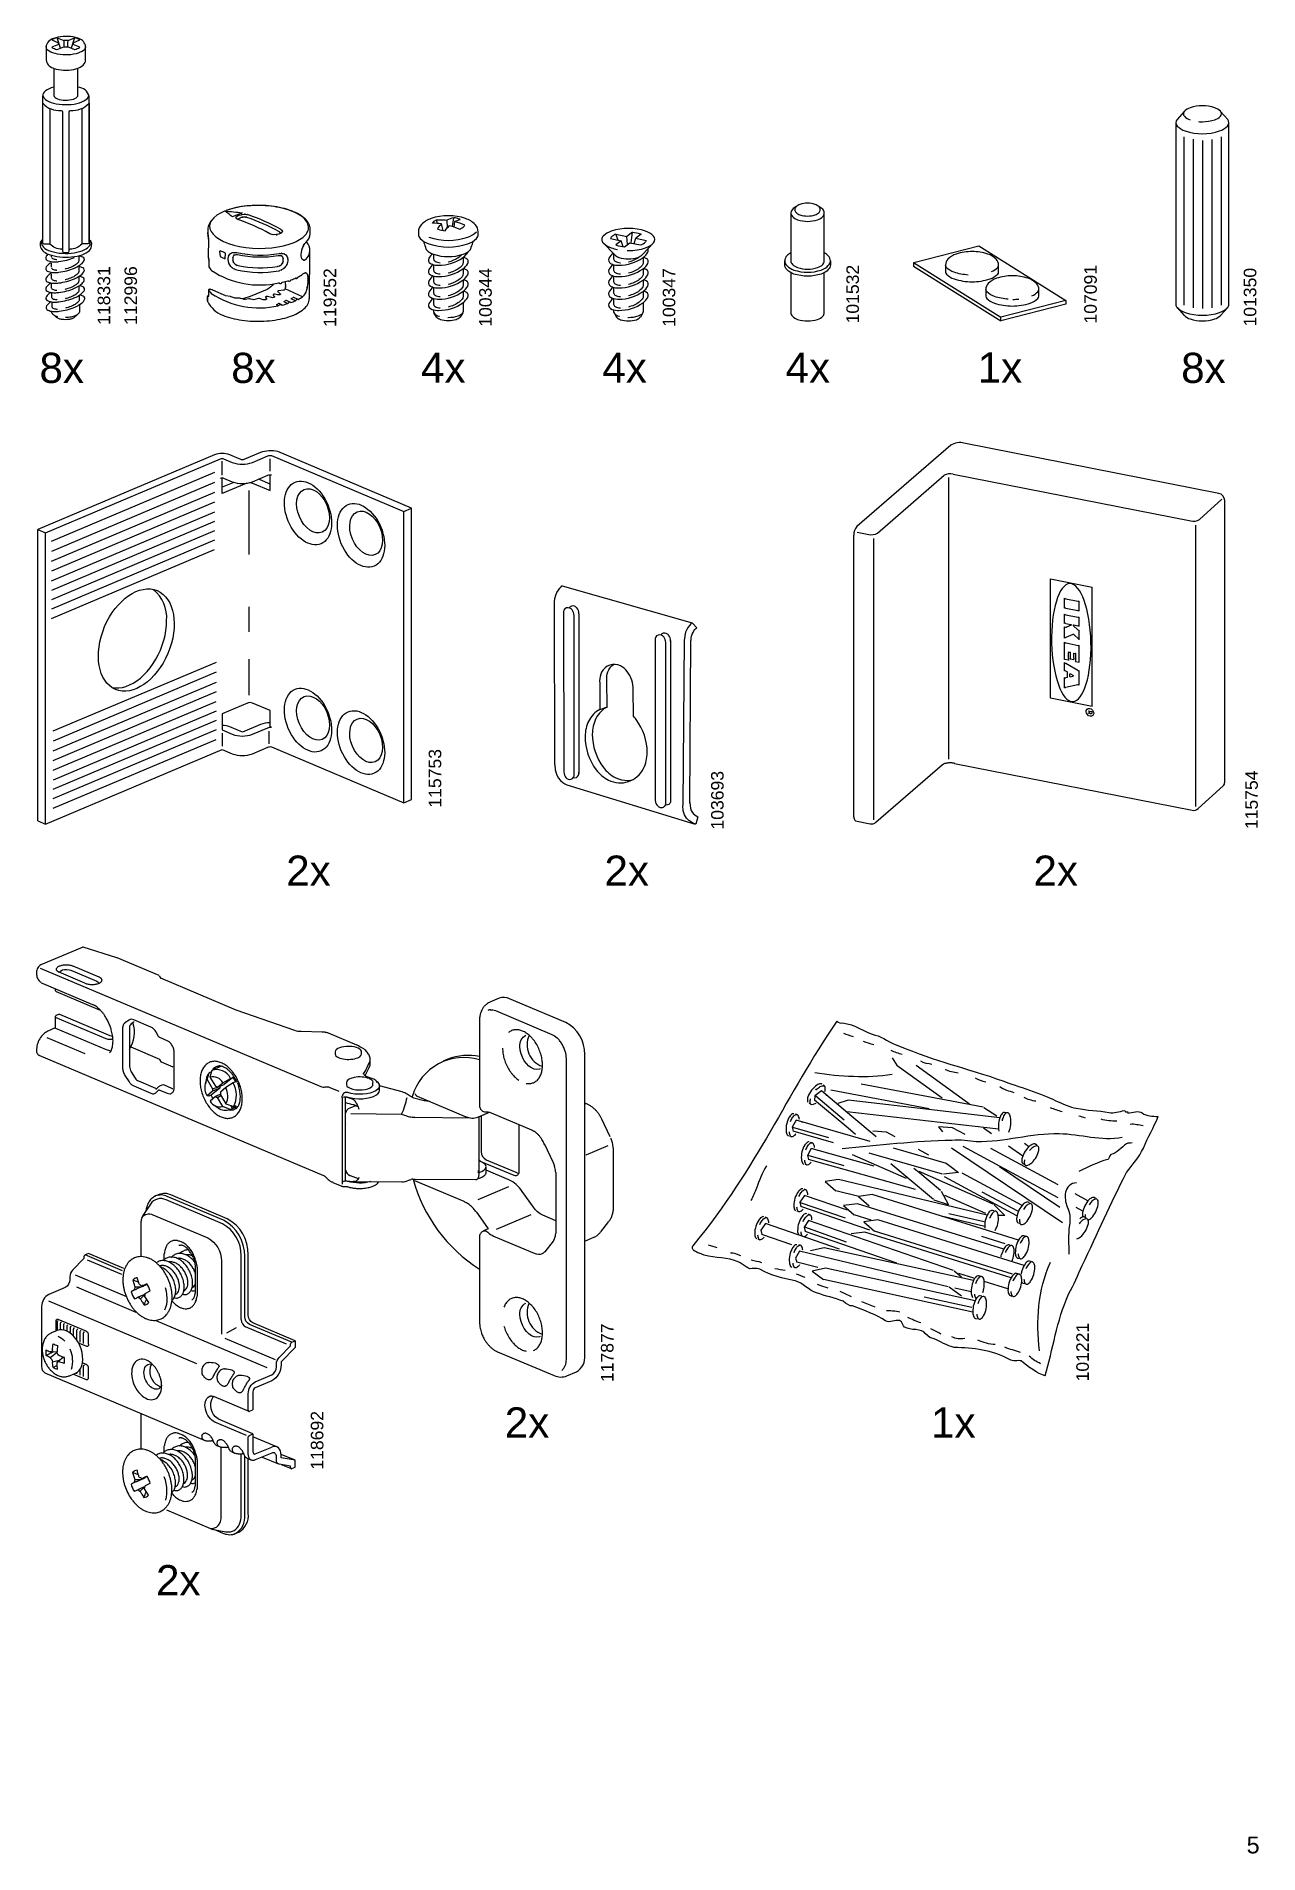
# Model space of a CAD drawing. Header units: metres. Extents: x -11.5 to 7.4, y -3.8 to 5.9.
# Drawn here: x 2.101 to 2.742, y 0.702 to 1.655 of the extents above; entities that cross this region are included whole.
import ezdxf

# ---------------------------------------------------------------- set-up
doc = ezdxf.new("R2010")
doc.units = ezdxf.units.M
doc.header["$MEASUREMENT"] = 0
doc.layers.add('PDF3_Geometry_Num_Penna__7_Num_Penna__7', color=7, linetype='Continuous', lineweight=18)
doc.layers.add('PDF3_Text_Num_Penna__7_Num_Penna__7', color=7, linetype='Continuous', lineweight=18)
doc.styles.add('GENERATED_STYLE_1', font='')
doc.styles.get('GENERATED_STYLE_1').set_extended_font_data('Arial')

msp = doc.modelspace()

# ---------------------------------------------------------------- texts
at = {"layer": 'PDF3_Text_Num_Penna__7_Num_Penna__7', "color": 7, "linetype": 'Continuous', "lineweight": 18, "char_height": 0.0065954, "attachment_point": 7, "rotation": 90, "style": 'GENERATED_STYLE_1'}
for s, insert in [('\\A1;{\\pql;\\fArial|b0|i0|c0|p34;101532}', (2.5326, 1.5045)), ('\\A1;{\\pql;\\fArial|b0|i0|c0|p34;107091}', (2.65734, 1.50443)), ('\\A1;{\\pql;\\fArial|b0|i0|c0|p34;118331}', (2.13993, 1.50375)), ('\\A1;{\\pql;\\fArial|b0|i0|c0|p34;112996}', (2.154, 1.50375)), ('\\A1;{\\pql;\\fArial|b0|i0|c0|p34;119252}', (2.25846, 1.50268)), ('\\A1;{\\pql;\\fArial|b0|i0|c0|p34;100344}', (2.34003, 1.50276)), ('\\A1;{\\pql;\\fArial|b0|i0|c0|p34;100347}', (2.43629, 1.50271)), ('\\A1;{\\pql;\\fArial|b0|i0|c0|p34;101350}', (2.74102, 1.50289)), ('\\A1;{\\pql;\\fArial|b0|i0|c0|p34;115753}', (2.31355, 1.25056)), ('\\A1;{\\pql;\\fArial|b0|i0|c0|p34;103693}', (2.46165, 1.23906)), ('\\A1;{\\pql;\\fArial|b0|i0|c0|p34;115754}', (2.74179, 1.23929)), ('\\A1;{\\pql;\\fArial|b0|i0|c0|p34;117877}', (2.40389, 0.94928)), ('\\A1;{\\pql;\\fArial|b0|i0|c0|p34;101221}', (2.65318, 0.94965)), ('\\A1;{\\pql;\\fArial|b0|i0|c0|p34;118692}', (2.25173, 0.90338))]:
    msp.add_mtext(s, dxfattribs=dict(at, insert=insert))
at = {"layer": 'PDF3_Text_Num_Penna__7_Num_Penna__7', "color": 7, "linetype": 'Continuous', "lineweight": 18, "attachment_point": 7, "style": 'GENERATED_STYLE_1'}
for s, insert, char_height in [('\\A1;{\\pql;\\fArial|b0|i0|c0|p34;8x}', (2.10276, 1.47306), 0.015829), ('\\A1;{\\pql;\\fArial|b0|i0|c0|p34;8x}', (2.20331, 1.47306), 0.015829), ('\\A1;{\\pql;\\fArial|b0|i0|c0|p34;4x}', (2.30286, 1.47341), 0.015829), ('\\A1;{\\pql;\\fArial|b0|i0|c0|p34;4x}', (2.39795, 1.47341), 0.015829), ('\\A1;{\\pql;\\fArial|b0|i0|c0|p34;4x}', (2.49403, 1.47341), 0.015829), ('\\A1;{\\pql;\\fArial|b0|i0|c0|p34;1x}', (2.59478, 1.47344), 0.015829), ('\\A1;{\\pql;\\fArial|b0|i0|c0|p34;8x}', (2.70149, 1.47306), 0.015829), ('\\A1;{\\pql;\\fArial|b0|i0|c0|p34;2x}', (2.23214, 1.20959), 0.015829), ('\\A1;{\\pql;\\fArial|b0|i0|c0|p34;2x}', (2.39905, 1.20959), 0.015829), ('\\A1;{\\pql;\\fArial|b0|i0|c0|p34;2x}', (2.62403, 1.20959), 0.015829), ('\\A1;{\\pql;\\fArial|b0|i0|c0|p34;2x}', (2.34676, 0.92021), 0.015829), ('\\A1;{\\pql;\\fArial|b0|i0|c0|p34;1x}', (2.57034, 0.92021), 0.015829), ('\\A1;{\\pql;\\fArial|b0|i0|c0|p34;2x}', (2.16388, 0.83749), 0.015829), ('\\A1;{\\pql;\\fArial|b0|i0|c0|p34;5}', (2.73582, 0.70198), 0.0087939)]:
    msp.add_mtext(s, dxfattribs=dict(at, insert=insert, char_height=char_height))

# ---------------------------------------------------------------- linework, layer by layer
at = {"layer": 'PDF3_Geometry_Num_Penna__7_Num_Penna__7', "color": 7, "linetype": 'Continuous', "lineweight": 18, "flags": 128}
for points in [[(2.10984, 1.63848), (2.1104, 1.63826), (2.11157, 1.6379), (2.1128, 1.63762), (2.11409, 1.63743), (2.11542, 1.63731), (2.11676, 1.63728), (2.1181, 1.63733), (2.11942, 1.63746), (2.12069, 1.63768), (2.1219, 1.63797), (2.12303, 1.63835), (2.12407, 1.63881), (2.125, 1.63938), (2.12572, 1.63998), (2.12627, 1.64062), (2.12666, 1.64129), (2.12689, 1.642), (2.12695, 1.64267), (2.12694, 1.64963, 0.315199), (2.12336, 1.65385), (2.1228, 1.65407), (2.12164, 1.65444), (2.1204, 1.65472), (2.11911, 1.65491), (2.11778, 1.65502), (2.11644, 1.65506), (2.1151, 1.65501), (2.11378, 1.65487), (2.11251, 1.65466), (2.11131, 1.65436), (2.11018, 1.65399), (2.10914, 1.65352), (2.1082, 1.65296), (2.10748, 1.65236), (2.10693, 1.65172), (2.10654, 1.65104), (2.10632, 1.65034), (2.10625, 1.64967), (2.10625, 1.64267)], [(2.11379, 1.64892), (2.11201, 1.65435), (2.11187, 1.65429, 0.073326), (2.10942, 1.65326), (2.10931, 1.65318), (2.11273, 1.65174, 0.093322), (2.11259, 1.65142, 0.011049), (2.11259, 1.65109, 0.093034), (2.11273, 1.65077), (2.10928, 1.64932), (2.10942, 1.64926, 0.073978), (2.11187, 1.64822), (2.11204, 1.64818), (2.11546, 1.64962)], [(2.117, 1.64956, 0.019907), (2.11774, 1.64962), (2.12119, 1.64816), (2.12133, 1.64822, 0.073707), (2.12378, 1.64926), (2.12389, 1.64933), (2.12047, 1.65077, 0.095257), (2.12062, 1.65109, 0.005535), (2.12062, 1.65142, 0.09555), (2.12047, 1.65174), (2.12392, 1.6532), (2.12378, 1.65326, 0.073326), (2.12133, 1.65429), (2.12119, 1.65435), (2.11941, 1.64892)], [(2.10432, 1.62347), (2.10432, 1.62359), (2.10432, 1.54735, 0.052729), (2.10437, 1.54688)], [(2.12883, 1.54688, 0.048871), (2.12888, 1.54735), (2.12888, 1.62359, 0.318556), (2.12292, 1.62841)], [(2.10437, 1.61994), (2.10437, 1.54688), (2.10438, 1.54676, 0.352967), (2.10507, 1.5462), (2.10745, 1.5462, -0.141623), (2.10825, 1.54604)], [(2.11408, 1.6162, -0.39033), (2.11485, 1.61553), (2.11485, 1.54247, 0.401559), (2.11552, 1.54177), (2.1163, 1.54175), (2.11768, 1.54177, 0.401231), (2.11836, 1.54247), (2.11836, 1.61553, -0.409138), (2.11912, 1.61619)], [(2.12883, 1.61994), (2.12883, 1.54688), (2.12882, 1.54676, -0.353624), (2.12813, 1.5462), (2.12575, 1.5462, 0.132447), (2.12499, 1.54609, 0.147405), (2.12507, 1.54639), (2.12507, 1.61692)], [(2.70311, 1.61567), (2.69936, 1.61151, 0.399605), (2.69945, 1.608, 0.115795), (2.70359, 1.60543, 0.162246), (2.72165, 1.60543, 0.115944), (2.72581, 1.60799, 0.398941), (2.7259, 1.61151), (2.72215, 1.61567)], [(2.71064, 1.61035, 0.024524), (2.71263, 1.61026, 0.080754), (2.71911, 1.61131, 0.116982), (2.72209, 1.61314, 0.414168), (2.72209, 1.61574, 0.116512), (2.71911, 1.61757, 0.080767), (2.71263, 1.61862, 0.080655), (2.70615, 1.61757, 0.116753), (2.70318, 1.61574, 0.414498), (2.70318, 1.61314, 0.116326), (2.70615, 1.61131)], [(2.6987, 1.6098), (2.6987, 1.51461, 0.197891), (2.69945, 1.5128, 0.1166), (2.70359, 1.51024, 0.162312), (2.72166, 1.51024, 0.116749), (2.72581, 1.5128, 0.199632), (2.72656, 1.51461), (2.72656, 1.6098)], [(2.49967, 1.56576, 0.091233), (2.49759, 1.56433, 0.413071), (2.49759, 1.56056, 0.115928), (2.50032, 1.55887, 0.16216), (2.51084, 1.55887, 0.116267), (2.51357, 1.56056, 0.415303), (2.51357, 1.56434, 0.091477), (2.51149, 1.56576)], [(2.24237, 1.54694, -0.015735), (2.2426, 1.54719, 0.201698), (2.24474, 1.55166), (2.24477, 1.55378)], [(2.3136, 1.55672, 0.033363), (2.30893, 1.55704, -0.121474), (2.30931, 1.55768, -0.136945), (2.3109, 1.55884)], [(2.31145, 1.55694), (2.3109, 1.55884, -0.01474), (2.31265, 1.55889, -0.029102), (2.31635, 1.55867)], [(2.31441, 1.55326), (2.3136, 1.55672, 0.067802), (2.31143, 1.55406, 0.015108), (2.31185, 1.55391, 0.054104), (2.31554, 1.55311, -0.060601), (2.31787, 1.55586, -0.039816), (2.32314, 1.55399, 0.107443), (2.32544, 1.55547, 0.106906), (2.32581, 1.55605, 0.043153), (2.32064, 1.55787)], [(2.31943, 1.5554), (2.32, 1.55992, 0.077111), (2.31635, 1.55867), (2.31662, 1.55455)], [(2.32023, 1.55513), (2.32063, 1.55787, -0.050126), (2.32337, 1.55907, 0.018305), (2.32291, 1.55925, 0.06611), (2.32, 1.55992)], [(2.41094, 1.5427, 0.005511), (2.41161, 1.54269, 0.080669), (2.42064, 1.54415, 0.116523), (2.42479, 1.54672, 0.414126), (2.42479, 1.55032, 0.116216), (2.42064, 1.55289, 0.16224), (2.40258, 1.55289, 0.116241), (2.39843, 1.55033, 0.415108), (2.39843, 1.54673, 0.116349), (2.40257, 1.54415, 0.030081), (2.40591, 1.54326)], [(2.49681, 1.56245), (2.49681, 1.53737, 0.198379), (2.49759, 1.53548, 0.116196), (2.50032, 1.5338, 0.162387), (2.51084, 1.5338, 0.116535), (2.51357, 1.53548, 0.199075), (2.51435, 1.53737), (2.51435, 1.56245)], [(2.10432, 1.54858, 0.23446), (2.10309, 1.54598), (2.10309, 1.54535), (2.10309, 1.54527)], [(2.11485, 1.54326, 0.080696), (2.11443, 1.54336, -0.204226), (2.10821, 1.54609)], [(2.12499, 1.54609, -0.204116), (2.11877, 1.54336, 0.075946), (2.11836, 1.54326)], [(2.12888, 1.54858, -0.213438), (2.13011, 1.54607), (2.13011, 1.54598)], [(2.1914, 1.52209), (2.19136, 1.51924, 0.287626), (2.19095, 1.5186), (2.19092, 1.51627), (2.19093, 1.51608), (2.19098, 1.51591, 0.188803), (2.19875, 1.5089), (2.19895, 1.50882), (2.20005, 1.50839), (2.2012, 1.50798), (2.2024, 1.50761), (2.20364, 1.50727), (2.20491, 1.50695), (2.20623, 1.50667), (2.20758, 1.50642), (2.20896, 1.50621), (2.21035, 1.50603), (2.21178, 1.50588), (2.21322, 1.50576), (2.21466, 1.50568), (2.21612, 1.50563), (2.21759, 1.50562), (2.21905, 1.50564), (2.2205, 1.50569), (2.22195, 1.50578), (2.22339, 1.50591), (2.2248, 1.50606), (2.2262, 1.50626), (2.22756, 1.50648), (2.2289, 1.50673), (2.23021, 1.50702), (2.23148, 1.50734), (2.23271, 1.50769), (2.23389, 1.50807), (2.23502, 1.50848), (2.23611, 1.50891), (2.23714, 1.50938), (2.23812, 1.50987), (2.23903, 1.51038), (2.23988, 1.51092), (2.24067, 1.51149), (2.24139, 1.51208), (2.24203, 1.51269), (2.2426, 1.51333), (2.24309, 1.51398), (2.24349, 1.51464), (2.24382, 1.51532), (2.24405, 1.516), (2.2442, 1.51668), (2.24427, 1.51736), (2.24428, 1.51751), (2.24462, 1.54256, 0.169445), (2.243, 1.54713)], [(2.19115, 1.55086), (2.19117, 1.55073), (2.19117, 1.55072, -0.072691), (2.19104, 1.5522)], [(2.19117, 1.55072, -0.03946), (2.19136, 1.54922, -0.024903), (2.19137, 1.54881), (2.19124, 1.5394)], [(2.30418, 1.54758, 0.044592), (2.30518, 1.54456, 0.199167), (2.30583, 1.543, 0.115993), (2.30939, 1.5408, 0.162216), (2.32495, 1.5408, 0.116268), (2.32851, 1.543, 0.199112), (2.32916, 1.54456, 0.058564), (2.33029, 1.54767)], [(2.307, 1.54971, 0.162283), (2.32734, 1.54971, 0.116915), (2.332, 1.55259)], [(2.39838, 1.54676), (2.40427, 1.54058, 0.116378), (2.40659, 1.53914, 0.16262), (2.41661, 1.53913, 0.117108), (2.41893, 1.54057), (2.42483, 1.54676)], [(2.40631, 1.54815), (2.40505, 1.55136, 0.101926), (2.40262, 1.54975, 0.120936), (2.40219, 1.54904), (2.40777, 1.54784), (2.40499, 1.54572, 0.016664), (2.40545, 1.54555, 0.053777), (2.40956, 1.54465), (2.41243, 1.54684), (2.41803, 1.54564, 0.106547), (2.42059, 1.54729)], [(2.41309, 1.5467), (2.41373, 1.55238, -0.053847), (2.41777, 1.5515, -0.02269), (2.41828, 1.5513), (2.41543, 1.54913), (2.421, 1.54793, -0.109465), (2.42059, 1.54729)], [(2.10705, 1.54063, 0.037807), (2.10628, 1.5397, 0.469952), (2.10685, 1.53756, 0.08989), (2.10967, 1.53685, 0.016062), (2.11082, 1.53681, 0.031502), (2.11287, 1.53694, 0.035637), (2.11708, 1.53775, 0.035555), (2.12113, 1.53915)], [(2.10872, 1.53637, 0.004163), (2.10836, 1.53614, 0.090557), (2.10628, 1.53411, 0.471114), (2.10686, 1.53196, 0.091435), (2.10967, 1.53126, 0.018463), (2.11082, 1.53122, 0.030609), (2.11287, 1.53134, 0.035428), (2.11708, 1.53216, 0.034722), (2.12113, 1.53356, 0.048817), (2.12394, 1.53508, 0.090357), (2.12602, 1.53711, 0.156575), (2.12629, 1.53794, 0.060798), (2.12624, 1.53832, 0.224612), (2.12545, 1.53925, 0.060468), (2.12358, 1.53984)], [(2.10898, 1.53928, 0.227604), (2.10954, 1.53862, 0.091898), (2.11155, 1.53811)], [(2.12336, 1.5397), (2.12336, 1.53725, -0.1528), (2.12317, 1.53668, -0.090689), (2.12169, 1.53523, -0.0472), (2.11969, 1.53415, -0.034986), (2.11681, 1.53316, -0.008255), (2.11615, 1.53299)], [(2.19126, 1.53922, -0.053815), (2.19161, 1.53711), (2.19157, 1.53427)], [(2.19163, 1.53704), (2.19159, 1.53419, 0.066551), (2.19303, 1.5322, 0.201539), (2.22817, 1.52572)], [(2.20503, 1.54041, -0.003873), (2.20531, 1.54055, -0.151134), (2.20667, 1.54058, 0.09424), (2.22799, 1.54013), (2.22807, 1.54015), (2.22833, 1.54017, -0.14899), (2.22943, 1.54004)], [(2.20627, 1.54165, 0.094196), (2.22839, 1.54118, -0.018676), (2.22892, 1.54126)], [(2.20695, 1.53487, 0.094186), (2.22758, 1.53444, 0.023631), (2.22794, 1.53449)], [(2.24225, 1.53789, 0.028752), (2.24248, 1.5381, 0.193268), (2.24462, 1.54256)], [(2.30887, 1.54099, 0.092484), (2.30698, 1.53864, 0.413004), (2.30779, 1.53596, 0.116302), (2.31144, 1.53499, 0.005752), (2.31208, 1.53498, 0.154877), (2.32485, 1.53904, 0.125016), (2.32749, 1.54212)], [(2.30923, 1.53536, 0.106849), (2.30698, 1.53272, 0.412756), (2.30779, 1.53004, 0.116067), (2.31144, 1.52907, 0.007191), (2.31208, 1.52906, 0.154873), (2.32485, 1.53312, 0.116934), (2.32735, 1.53594, 0.414811), (2.32655, 1.5386, 0.048757), (2.32511, 1.53923)], [(2.30944, 1.54079), (2.30944, 1.53836, 0.276526), (2.31021, 1.53707, 0.116682), (2.31292, 1.53635, 0.017842), (2.31297, 1.53635)], [(2.30944, 1.5353), (2.30944, 1.53244, 0.276526), (2.31021, 1.53115, 0.116032), (2.31292, 1.53043), (2.31297, 1.53043)], [(2.31717, 1.53678, 0.095565), (2.32287, 1.53935, 0.07206), (2.32413, 1.54054)], [(2.3249, 1.53907), (2.3249, 1.53622, -0.124845), (2.32473, 1.53553, -0.116023), (2.32287, 1.53343, -0.095572), (2.31717, 1.53086)], [(2.40363, 1.54125, 0.105336), (2.40142, 1.53865, 0.413108), (2.40223, 1.53596, 0.116528), (2.40588, 1.53499, 0.007224), (2.40652, 1.53498, 0.154819), (2.41929, 1.53904, 0.116722), (2.42179, 1.54186, 0.233563), (2.42185, 1.54362)], [(2.40366, 1.53536, 0.107101), (2.40142, 1.53272, 0.413532), (2.40223, 1.53004, 0.116518), (2.40588, 1.52907, 0.007224), (2.40652, 1.52906, 0.154885), (2.41929, 1.53312, 0.116589), (2.42179, 1.53594, 0.413423), (2.42098, 1.53863, 0.04816), (2.41955, 1.53923)], [(2.40388, 1.54099), (2.40388, 1.53836, 0.276526), (2.40465, 1.53707, 0.116548), (2.40736, 1.53635)], [(2.40388, 1.5353), (2.40388, 1.53244, 0.276212), (2.40465, 1.53115, 0.11623), (2.40736, 1.53043, 0.018277), (2.40741, 1.53043)], [(2.41934, 1.53907), (2.41934, 1.53622, -0.124214), (2.41916, 1.53553, -0.116526), (2.41731, 1.53343, -0.095902), (2.41161, 1.53086)], [(2.49681, 1.54152, 0.0694), (2.49471, 1.53994, 0.413859), (2.49471, 1.53481, 0.116091), (2.49843, 1.53251, 0.162212), (2.51274, 1.53251, 0.116674), (2.51645, 1.53481, 0.414608), (2.51645, 1.53993, 0.069426), (2.51435, 1.54152)], [(2.51751, 1.53737), (2.51751, 1.53528, -0.199236), (2.51645, 1.53272, -0.116135), (2.51274, 1.53042, -0.16234), (2.49843, 1.53042, -0.115912), (2.49471, 1.53272, -0.19835), (2.49365, 1.53528), (2.49365, 1.53737)], [(2.60528, 1.53035, 0.199868), (2.60574, 1.53145), (2.60574, 1.53493, 0.031779), (2.60573, 1.53511, 0.198859), (2.60445, 1.53818, 0.116781), (2.60011, 1.54087, 0.080636), (2.59183, 1.54221, 0.080642), (2.58354, 1.54087, 0.116757), (2.5792, 1.53818, 0.198669), (2.57793, 1.53511, 0.018724), (2.57794, 1.53482)], [(2.58971, 1.52989, -0.062555), (2.58241, 1.53135, -0.116428), (2.57839, 1.53383, -0.197858), (2.57794, 1.53493), (2.57794, 1.53145, 0.198745), (2.5784, 1.53035, 0.116578), (2.58241, 1.52787, 0.080533), (2.59184, 1.52634, 0.080569), (2.60126, 1.52786, 0.116887), (2.60528, 1.53035)], [(2.60205, 1.53165, 0.095692), (2.60528, 1.53383, 0.197858), (2.60574, 1.53493)], [(2.10836, 1.53052, 0.090303), (2.10628, 1.52849, 0.469097), (2.10685, 1.52633, 0.09083), (2.10967, 1.52564, 0.016061), (2.11082, 1.5256, 0.030609), (2.11287, 1.52572, 0.035852), (2.11708, 1.52654, 0.034735), (2.12113, 1.52793, 0.047768), (2.12394, 1.52946, 0.089903), (2.12602, 1.53149, 0.156365), (2.12629, 1.53232, 0.061899), (2.12624, 1.53269, 0.224585), (2.12545, 1.53363, 0.061364), (2.12358, 1.53422)], [(2.10872, 1.52576, 0.00235), (2.10836, 1.52552, 0.090196), (2.10628, 1.52349, 0.471228), (2.10684, 1.52137, 0.089601), (2.10967, 1.52064, 0.017662), (2.11082, 1.5206, 0.03061), (2.11287, 1.52073, 0.035006), (2.11708, 1.52154, 0.035538), (2.12113, 1.52294, 0.046292), (2.12394, 1.52446, 0.090531), (2.12602, 1.52649, 0.470794), (2.12545, 1.52863, 0.06049), (2.12358, 1.52922)], [(2.10895, 1.53071), (2.10895, 1.52829, 0.073528), (2.10898, 1.52807, 0.228237), (2.10954, 1.5274, 0.091047), (2.11155, 1.5269, 0.022551), (2.11192, 1.52688)], [(2.10895, 1.52572), (2.10895, 1.5233, 0.07216), (2.10898, 1.52307, 0.227117), (2.10954, 1.52241, 0.089724), (2.11155, 1.5219, 0.002708), (2.11192, 1.52188)], [(2.10898, 1.53369, 0.225993), (2.10954, 1.53302, 0.090614), (2.11155, 1.53252, 0.015122), (2.11192, 1.5325)], [(2.12336, 1.53408), (2.12336, 1.53162, -0.152017), (2.12317, 1.53105, -0.089843), (2.12169, 1.52961, -0.047557), (2.11969, 1.52853, -0.035267), (2.11681, 1.52753, -0.012194), (2.11615, 1.52737)], [(2.12336, 1.52908), (2.12336, 1.52663, -0.148572), (2.12317, 1.52606, -0.08924), (2.12169, 1.52462, -0.046464), (2.11969, 1.52353, -0.034709), (2.11681, 1.52254, -0.002968), (2.11615, 1.52237)], [(2.20615, 1.53255, 0.094328), (2.22826, 1.53209, 0.024878), (2.2288, 1.53221)], [(2.22549, 1.52535, -0.142901), (2.22219, 1.52237), (2.21321, 1.51858, -0.068618), (2.20875, 1.51746)], [(2.22811, 1.52571), (2.22873, 1.52543, 0.00598), (2.22841, 1.52567)], [(2.23018, 1.52611, 0.017842), (2.23304, 1.52683), (2.23356, 1.5266)], [(2.23758, 1.52813), (2.23714, 1.52832), (2.23761, 1.52811, 0.00234), (2.23736, 1.52832)], [(2.30923, 1.52944, 0.10636), (2.30698, 1.5268, 0.412693), (2.30779, 1.52412, 0.116293), (2.31144, 1.52315, 0.005746), (2.31208, 1.52314, 0.154869), (2.32485, 1.5272, 0.11661), (2.32735, 1.53002, 0.414378), (2.32655, 1.53268, 0.047663), (2.32511, 1.53331)], [(2.30923, 1.52352, 0.106504), (2.30698, 1.52088, 0.41244), (2.30779, 1.5182, 0.116067), (2.31144, 1.51723, 0.007191), (2.31208, 1.51722, 0.154812), (2.32485, 1.52128, 0.11661), (2.32735, 1.5241, 0.413942), (2.32655, 1.52677, 0.045477), (2.32511, 1.52739)], [(2.30944, 1.52938), (2.30944, 1.52652, 0.276719), (2.31021, 1.52523, 0.116005), (2.31292, 1.52451), (2.31297, 1.52451)], [(2.3249, 1.53315), (2.3249, 1.5303, -0.125053), (2.32473, 1.52961, -0.116023), (2.32287, 1.52751, -0.095707), (2.31717, 1.52494)], [(2.3249, 1.52723), (2.3249, 1.52438, -0.12443), (2.32473, 1.52369, -0.115805), (2.32287, 1.52159, -0.095841), (2.31717, 1.51902)], [(2.40366, 1.52944, 0.106612), (2.40142, 1.5268, 0.413101), (2.40223, 1.52412, 0.116528), (2.40588, 1.52315, 0.005779), (2.40652, 1.52314, 0.15488), (2.41929, 1.5272, 0.116561), (2.42179, 1.53002, 0.412749), (2.42098, 1.53271, 0.047098), (2.41955, 1.53331)], [(2.40366, 1.52352, 0.106583), (2.40142, 1.52088, 0.413539), (2.40223, 1.5182, 0.116282), (2.40588, 1.51723, 0.007224), (2.40652, 1.51722, 0.15488), (2.41929, 1.52128, 0.116456), (2.42179, 1.5241, 0.412868), (2.42098, 1.52679, 0.047083), (2.41955, 1.52739)], [(2.40388, 1.52938), (2.40388, 1.52652, 0.276839), (2.40465, 1.52523, 0.11558), (2.40736, 1.52451, 0.018277), (2.40741, 1.52451)], [(2.41934, 1.53315), (2.41934, 1.5303, -0.125262), (2.41916, 1.52961, -0.116449), (2.41731, 1.52751, -0.095499), (2.41161, 1.52494)], [(2.41934, 1.52723), (2.41934, 1.52438, -0.124323), (2.41916, 1.52369, -0.115834), (2.41731, 1.52159, -0.095909), (2.41161, 1.51902)], [(2.49681, 1.53113), (2.49681, 1.51021, 0.198269), (2.49759, 1.50832, 0.116196), (2.50032, 1.50664, 0.16216), (2.51084, 1.50664, 0.116535), (2.51357, 1.50832, 0.199138), (2.51435, 1.51021), (2.51435, 1.53113)], [(2.61084, 1.51718, -0.062445), (2.60355, 1.51864, -0.116041), (2.59953, 1.52112, -0.198075), (2.59907, 1.52222), (2.59907, 1.51874, 0.19778), (2.59953, 1.51764, 0.116041), (2.60355, 1.51515, 0.080458), (2.61297, 1.51363, 0.080468), (2.62239, 1.51515, 0.116118), (2.62641, 1.51764, 0.198868), (2.62687, 1.51874), (2.62687, 1.52222, 0.030657), (2.62686, 1.5224, 0.198579), (2.62559, 1.52548, 0.116576), (2.62125, 1.52816, 0.080682), (2.61296, 1.5295, 0.080729), (2.60467, 1.52815, 0.116576), (2.60033, 1.52548, 0.198969), (2.59906, 1.5224, 0.018646), (2.59907, 1.52211)], [(2.10883, 1.52083, 0.00236), (2.10847, 1.5206, 0.090406), (2.10639, 1.51856, 0.472123), (2.10695, 1.51644, 0.090669), (2.10978, 1.51571, 0.015239), (2.11093, 1.51567, 0.030151), (2.11297, 1.5158, 0.035657), (2.11718, 1.51662, 0.035405), (2.12124, 1.51801, 0.047595), (2.12405, 1.51954, 0.091058), (2.12613, 1.52157, 0.157185), (2.1264, 1.5224, 0.061583), (2.12635, 1.52277, 0.22493), (2.12556, 1.5237, 0.062975), (2.12369, 1.5243)], [(2.10894, 1.5159, 0.006546), (2.10858, 1.51567, 0.09033), (2.10649, 1.51364, 0.469856), (2.10708, 1.51148, 0.090348), (2.10988, 1.51078, 0.016009), (2.11103, 1.51075, 0.03144), (2.11308, 1.51087, 0.03587), (2.11729, 1.51169, 0.035075), (2.12134, 1.51309, 0.048597), (2.12416, 1.51461, 0.090523), (2.12624, 1.51664, 0.154468), (2.12651, 1.51747, 0.067851), (2.12646, 1.51784, 0.223989), (2.12567, 1.51878, 0.061338), (2.1238, 1.51937)], [(2.10905, 1.52079), (2.10905, 1.51837, 0.285848), (2.10963, 1.51751, 0.091693), (2.11165, 1.51698, 0.009826), (2.11203, 1.51695)], [(2.10916, 1.51586), (2.10916, 1.51344, 0.282471), (2.10976, 1.51255, 0.089763), (2.11176, 1.51205, 0.009841), (2.11213, 1.51203)], [(2.12346, 1.52415), (2.12346, 1.5217, -0.150578), (2.12328, 1.52113, -0.0899), (2.1218, 1.51969, -0.047519), (2.1198, 1.51861, -0.03623), (2.11692, 1.51761, -0.00957), (2.11626, 1.51745)], [(2.12357, 1.51923), (2.12357, 1.51677, -0.152335), (2.12338, 1.5162, -0.090165), (2.1219, 1.51476, -0.047167), (2.1199, 1.51368, -0.035307), (2.11702, 1.51268, -0.008924), (2.11637, 1.51252)], [(2.19093, 1.51621), (2.19096, 1.51855, -0.291358), (2.19136, 1.51925), (2.19136, 1.51909), (2.19134, 1.51899), (2.19133, 1.51896)], [(2.20293, 1.51854), (2.2004, 1.51901, -0.05334), (2.20007, 1.51911, -0.011818), (2.19924, 1.51947), (2.19523, 1.52125, 0.002807), (2.19263, 1.52231)], [(2.19287, 1.52025, 0.20575), (2.228, 1.51377), (2.22747, 1.514)], [(2.23812, 1.51719), (2.23841, 1.51706, 0.036136), (2.24073, 1.5185), (2.23154, 1.52259, -0.015755), (2.2314, 1.52226, -0.219565), (2.23066, 1.52191), (2.22818, 1.52161), (2.22803, 1.52158), (2.2279, 1.52155), (2.2278, 1.5215), (2.22772, 1.52144), (2.22768, 1.52137), (2.22767, 1.5213), (2.22769, 1.52124), (2.22775, 1.52117), (2.22901, 1.52009), (2.22912, 1.51995), (2.22912, 1.51981), (2.22902, 1.51967), (2.22883, 1.51955), (2.22856, 1.51947), (2.22825, 1.51942), (2.22791, 1.51942), (2.22759, 1.51947), (2.22626, 1.51976), (2.22606, 1.51979), (2.22584, 1.51979), (2.22564, 1.51976), (2.22547, 1.51971), (2.22533, 1.51964), (2.22525, 1.51956), (2.22523, 1.51946), (2.22528, 1.51937), (2.22593, 1.51862), (2.226, 1.51848), (2.22596, 1.51834), (2.22583, 1.51821), (2.22561, 1.5181), (2.22533, 1.51803), (2.22501, 1.518), (2.22468, 1.51801), (2.22437, 1.51807), (2.22238, 1.51859), (2.22219, 1.51863), (2.22198, 1.51864), (2.22177, 1.51863), (2.22159, 1.51859), (2.22144, 1.51853), (2.22134, 1.51845), (2.22129, 1.51836), (2.22131, 1.51827), (2.22173, 1.51739), (2.22176, 1.51725), (2.22168, 1.51711), (2.22151, 1.517), (2.22128, 1.5169), (2.22099, 1.51685), (2.22067, 1.51683), (2.22035, 1.51686), (2.22007, 1.51692), (2.2182, 1.51749, 0.153231), (2.21688, 1.51747), (2.21575, 1.51706, -0.15043), (2.21445, 1.51703), (2.21352, 1.5173, 0.106007), (2.21253, 1.51736), (2.21071, 1.51707, -0.115833), (2.20967, 1.51715), (2.20841, 1.51757, 0.076036), (2.20779, 1.51768), (2.2055, 1.51773, -0.084801), (2.20483, 1.51785), (2.20322, 1.51846)], [(2.22959, 1.51435), (2.23002, 1.51416, 0.018133), (2.23292, 1.5149), (2.2313, 1.51562)], [(2.23441, 1.51546, 0.001773), (2.23412, 1.5157), (2.23234, 1.51649, 0.209146), (2.23201, 1.51649), (2.23175, 1.51638)], [(2.23425, 1.51559), (2.23461, 1.51543, 0.022247), (2.23702, 1.51639), (2.23512, 1.51723)], [(2.23825, 1.51707, 0.002208), (2.23801, 1.51728), (2.23616, 1.5181, 0.203507), (2.23583, 1.51811), (2.23557, 1.518)], [(2.30923, 1.5176, 0.106992), (2.30698, 1.51496, 0.413142), (2.30779, 1.51228, 0.116302), (2.31144, 1.51131, 0.007191), (2.31208, 1.5113, 0.154812), (2.32485, 1.51536, 0.116743), (2.32735, 1.51818, 0.414829), (2.32656, 1.52083, 0.04821), (2.32511, 1.52147)], [(2.30944, 1.52346), (2.30944, 1.5206, 0.276212), (2.31021, 1.51931, 0.116669), (2.31292, 1.51859)], [(2.30944, 1.51754), (2.30944, 1.51468, 0.276839), (2.31021, 1.51339, 0.116337), (2.31292, 1.51267)], [(2.3249, 1.51539), (2.3249, 1.51073, -0.197385), (2.32449, 1.50972, -0.116416), (2.32219, 1.5083, -0.080365), (2.31717, 1.50749, -0.005575), (2.31684, 1.50749)], [(2.3249, 1.52131), (2.3249, 1.51846, -0.124323), (2.32473, 1.51777, -0.116279), (2.32287, 1.51567, -0.095565), (2.31717, 1.5131)], [(2.40366, 1.5176, 0.106756), (2.40142, 1.51496, 0.413676), (2.40223, 1.51228, 0.116292), (2.40588, 1.51131, 0.007224), (2.40652, 1.5113, 0.154815), (2.41929, 1.51536, 0.116561), (2.42179, 1.51818, 0.413016), (2.42098, 1.52086, 0.047645), (2.41955, 1.52147)], [(2.40388, 1.52346), (2.40388, 1.52061, 0.276839), (2.40465, 1.51931, 0.116203), (2.40736, 1.51859)], [(2.40388, 1.51754), (2.40388, 1.51468, 0.276839), (2.40465, 1.51339, 0.116203), (2.40736, 1.51267), (2.40741, 1.51267)], [(2.41934, 1.51539), (2.41934, 1.51073, -0.199486), (2.41892, 1.50972, -0.116547), (2.41662, 1.5083, -0.08032), (2.41161, 1.50749, -0.002851), (2.41128, 1.50749)], [(2.41934, 1.52131), (2.41934, 1.51846, -0.124323), (2.41916, 1.51777, -0.115871), (2.41731, 1.51567, -0.095633), (2.41161, 1.5131)], [(2.62318, 1.51894, 0.095888), (2.62641, 1.52112, 0.198573), (2.62687, 1.52222)], [(2.10907, 1.51088, 0.236637), (2.10946, 1.50967, 0.100794), (2.1112, 1.50847, 0.025692), (2.11213, 1.50813)], [(2.12231, 1.50887), (2.1213, 1.50791, -0.098822), (2.12006, 1.50707, -0.05588), (2.11848, 1.50661, -0.086793), (2.11424, 1.50661, -0.055958), (2.11267, 1.50707, -0.098822), (2.1114, 1.50794), (2.11043, 1.50887)], [(2.12368, 1.5143), (2.12368, 1.51066, -0.197555), (2.12327, 1.50965, -0.100493), (2.12154, 1.50847, -0.057157), (2.11934, 1.50782, -0.042495), (2.11637, 1.50756)], [(2.22833, 1.51487, 0.228424), (2.22818, 1.51487), (2.22793, 1.51477)], [(2.30944, 1.51162), (2.30944, 1.51073, 0.198953), (2.30985, 1.50972, 0.116396), (2.31215, 1.5083, 0.00487), (2.3125, 1.50819)], [(2.3247, 1.51), (2.32343, 1.50787, -0.056098), (2.32325, 1.50764, -0.115928), (2.32134, 1.50646, -0.162242), (2.313, 1.50646, -0.116412), (2.31109, 1.50764, -0.060722), (2.31091, 1.50787), (2.30964, 1.51)], [(2.40388, 1.51162), (2.40388, 1.51073, 0.198701), (2.40429, 1.50972, 0.116323), (2.40659, 1.5083, 0.006558), (2.40693, 1.50819)], [(2.40408, 1.51), (2.40535, 1.50787, 0.061269), (2.40552, 1.50764, 0.11684), (2.40744, 1.50646, 0.162646), (2.41577, 1.50646, 0.116276), (2.41769, 1.50764)], [(2.70318, 1.50867, 0.116753), (2.70615, 1.50684, 0.162404), (2.71911, 1.50684, 0.11696), (2.72209, 1.50867)], [(2.19856, 1.2811), (2.20386, 1.27886, 0.178783), (2.21445, 1.27886), (2.22256, 1.2823, -0.123367), (2.2244, 1.2825), (2.29392, 1.25312), (2.29789, 1.25479), (2.29789, 1.40758), (2.2277, 1.43725, 0.148581), (2.21859, 1.43676), (2.20995, 1.43311, -0.178103), (2.20836, 1.43311), (2.20253, 1.43557, 0.17935), (2.19459, 1.43557), (2.10187, 1.39639)], [(2.10187, 1.24361), (2.10585, 1.24192), (2.10585, 1.3947), (2.19776, 1.43355, -0.177083), (2.19935, 1.43355), (2.20385, 1.43165, 0.17913), (2.21445, 1.43165), (2.22256, 1.43508, -0.121897), (2.2244, 1.43528), (2.29392, 1.4059)], [(2.19776, 1.42337, -0.175926), (2.19935, 1.42337), (2.20385, 1.42146, 0.17913), (2.21445, 1.42146), (2.22256, 1.42489, -0.123891), (2.2244, 1.42509)], [(2.21322, 1.42104, -0.090688), (2.21445, 1.42081), (2.22372, 1.41689), (2.22372, 1.42512)], [(2.14068, 1.31362), (2.14075, 1.3136), (2.14251, 1.31336), (2.14433, 1.31337), (2.14621, 1.31363), (2.14811, 1.31414), (2.15004, 1.31489), (2.15195, 1.31588), (2.15384, 1.31709), (2.15569, 1.31852), (2.15748, 1.32015), (2.15921, 1.32197), (2.16084, 1.32396), (2.16236, 1.3261), (2.16377, 1.32836), (2.16504, 1.33075), (2.16617, 1.33321), (2.16714, 1.33574), (2.16795, 1.33832), (2.16859, 1.34091), (2.16905, 1.34349), (2.16933, 1.34605), (2.16942, 1.34854, 0.249565), (2.1624, 1.365)], [(2.38316, 1.35119), (2.38316, 1.35126, 0.015457), (2.38316, 1.35137, 0.161856), (2.38205, 1.35432, 0.116572), (2.3809, 1.35521, 0.414213), (2.37781, 1.35405, 0.106702), (2.37753, 1.35275), (2.37753, 1.35263)], [(2.38567, 1.35214), (2.38567, 1.3522, 0.015782), (2.38567, 1.35231, 0.162549), (2.38456, 1.35526, 0.116565), (2.38341, 1.35616, 0.362547), (2.38048, 1.35533)], [(2.37753, 1.35284), (2.37782, 1.26917, 0.162581), (2.37887, 1.26633, 0.11694), (2.37996, 1.26549, 0.413217), (2.38289, 1.26659, 0.108571), (2.38316, 1.26783)], [(2.42558, 1.25484, 0.019374), (2.42557, 1.25466, 0.036406), (2.4256, 1.25422, 0.162934), (2.42698, 1.25146, 0.11648), (2.42819, 1.25071, 0.414662), (2.43109, 1.25216, 0.054729), (2.43122, 1.25275), (2.43122, 1.33724)], [(2.43123, 1.33714, 0.16223), (2.43012, 1.3401, 0.117315), (2.42897, 1.34099, 0.41375), (2.42586, 1.33982, 0.105988), (2.42558, 1.33855), (2.42558, 1.25448)], [(2.43373, 1.33775, 0.017937), (2.43374, 1.33796, 0.015297), (2.43374, 1.33808, 0.162084), (2.43263, 1.34104, 0.116815), (2.43148, 1.34193, 0.3616), (2.42855, 1.34112)], [(2.43373, 1.33818), (2.43373, 1.25401, -0.054061), (2.4336, 1.25342, -0.322704), (2.43142, 1.25185, -0.049712), (2.43098, 1.25189)], [(2.39666, 1.30205, 0.156363), (2.39085, 1.2961, 0.116452), (2.3889, 1.28786, 0.162294), (2.39472, 1.27041, 0.116526), (2.40122, 1.26499, 0.414442), (2.41952, 1.27109, 0.11629), (2.42146, 1.27933, 0.162187), (2.41565, 1.29678, 0.030191), (2.4142, 1.29848), (2.41416, 1.3125, 0.16229), (2.411, 1.32195, 0.116171), (2.40749, 1.32488, 0.414175), (2.39758, 1.32158, 0.116182), (2.39653, 1.31712, 0.013235), (2.39654, 1.31636), (2.39666, 1.30205), (2.40066, 1.30343, 0.16091), (2.39461, 1.29735, 0.116477), (2.39267, 1.28912, 0.162331), (2.39848, 1.27167, 0.116432), (2.40498, 1.26625, 0.116478), (2.41108, 1.26481, 0.043698), (2.41347, 1.26502)], [(2.40042, 1.3033), (2.40031, 1.31761, -0.013227), (2.40029, 1.31837, -0.116198), (2.40134, 1.32283, -0.129282), (2.40382, 1.32565)], [(2.64517, 1.33141, -0.413149), (2.64546, 1.33158), (2.646, 1.33148)], [(2.64307, 1.32072, -0.409956), (2.64343, 1.32077), (2.64464, 1.32006)], [(2.19856, 1.29129), (2.20386, 1.28905, 0.179304), (2.21445, 1.28905), (2.22256, 1.29248, -0.124349), (2.2244, 1.29268), (2.22372, 1.29297), (2.22372, 1.30146), (2.21445, 1.30538, 0.179416), (2.2118, 1.30537), (2.19856, 1.29978)], [(2.65415, 1.29967, 0.001616), (2.65407, 1.29968, -0.027325), (2.65402, 1.2997)], [(2.22372, 1.29509, 0.093985), (2.21859, 1.29416), (2.20915, 1.29017), (2.20253, 1.29298, 0.096071), (2.19856, 1.29367)], [(2.38275, 1.26633, 0.37652), (2.38541, 1.26753, 0.108446), (2.38568, 1.26877)], [(2.54143, 1.24289), (2.57641, 1.2732, -0.006687), (2.57654, 1.27328)], [(2.58239, 1.27383, 0.017924), (2.58161, 1.27394, 0.018309), (2.58078, 1.27399, 0.015303), (2.57994, 1.27399, 0.014017), (2.57912, 1.27394, 0.017088), (2.57837, 1.27384, 0.020059), (2.57772, 1.2737, 0.020113), (2.57719, 1.27355, 0.021383), (2.5768, 1.2734)], [(2.10121, 1.16302, 0.030213), (2.10143, 1.1619, 0.044406), (2.10182, 1.16085, 0.046382), (2.10238, 1.15992)], [(2.11886, 1.16781, 0.02688), (2.11784, 1.16794, 0.021836), (2.11678, 1.16799, 0.022804), (2.11572, 1.16794, 0.024548), (2.11471, 1.16781, 0.053443), (2.11309, 1.16734)], [(2.12825, 1.15803, 0.025164), (2.12926, 1.15789, 0.02097), (2.13032, 1.15785, 0.021096), (2.13138, 1.15789, 0.025099), (2.1324, 1.15803)], [(2.13973, 1.1222, 0.040987), (2.13998, 1.1225, 0.03656), (2.14029, 1.12298, 0.032987), (2.14061, 1.12367, 0.028533), (2.1409, 1.12456, 0.025543), (2.14113, 1.12564, 0.021867), (2.14128, 1.12689, 0.020752), (2.14132, 1.12826, 0.019314), (2.14124, 1.12973, 0.017475), (2.14106, 1.13122, 0.015455), (2.14078, 1.13267, 0.014314), (2.14041, 1.13411, 0.008685), (2.14015, 1.13498, 0.013937), (2.13936, 1.13708, 0.012702), (2.13842, 1.13907, 0.014918), (2.1378, 1.14019, 0.014443), (2.13706, 1.14136, 0.017809), (2.13611, 1.14269, 0.019013), (2.13502, 1.14399, 0.022764), (2.13389, 1.14512, 0.024225), (2.13277, 1.14606, 0.024198), (2.1317, 1.14677)], [(2.33632, 1.14667, 0.045006), (2.33529, 1.14538, 0.045117), (2.33448, 1.14387, 0.037723), (2.33391, 1.14218, 0.038699), (2.33359, 1.1404)], [(2.37922, 0.95249), (2.37939, 0.95256), (2.38431, 0.95464, 0.301167), (2.38874, 0.96331), (2.38874, 1.12111, 0.279065), (2.37888, 1.1379), (2.3493, 1.15037, 0.208364), (2.34387, 1.15057), (2.33895, 1.14849)], [(2.13771, 1.12929), (2.11124, 1.14047, -0.283956), (2.11099, 1.14073), (2.111, 1.135), (2.10721, 1.1334, -0.201849), (2.10755, 1.13339)], [(2.15243, 1.13827), (2.15085, 1.13715, 0.238743), (2.15002, 1.13514), (2.15002, 1.11474, 0.140591), (2.15085, 1.11203), (2.15299, 1.1087, 0.147786), (2.15462, 1.10721), (2.16369, 1.10338, 0.071824), (2.16427, 1.10323)], [(2.33351, 1.13878), (2.33351, 1.09441, 0.015305), (2.33351, 1.09417)], [(2.16518, 1.13055, 0.042816), (2.1654, 1.13029, 0.051038), (2.16565, 1.13009)], [(2.17316, 1.12389, 0.037314), (2.17281, 1.12489, 0.032931), (2.17233, 1.12584, 0.033696), (2.17175, 1.12669, 0.042032), (2.17108, 1.12742)], [(2.2536, 1.13252, 0.026364), (2.2528, 1.13271, 0.024057), (2.25194, 1.13283, 0.012623), (2.25104, 1.13289), (2.24006, 1.13308)], [(2.36638, 1.11814, 0.035306), (2.36583, 1.12079, 0.031595), (2.36486, 1.12361, 0.032804), (2.3635, 1.12633, 0.034407), (2.36183, 1.12877, 0.018124), (2.36091, 1.12984, 0.01907), (2.35995, 1.13081, 0.040352), (2.35806, 1.13232, 0.04699), (2.35609, 1.13338, 0.055128), (2.35413, 1.13397, 0.065854), (2.35224, 1.13406, 0.076717), (2.35036, 1.13361, 0.079877), (2.34869, 1.13257)], [(2.36526, 1.11358), (2.36491, 1.11345), (2.36362, 1.11326), (2.36223, 1.11347), (2.36081, 1.11406), (2.35943, 1.11503), (2.35813, 1.11631), (2.35699, 1.11786), (2.35604, 1.11961), (2.35533, 1.12148), (2.35489, 1.12339), (2.35474, 1.12526, -0.307034), (2.3578, 1.13122)], [(2.37837, 1.12273, 0.036528), (2.37768, 1.12474, 0.031866), (2.37673, 1.12664, 0.032868), (2.37556, 1.12835, 0.04243), (2.37422, 1.1298)], [(2.10117, 1.12269, 0.066281), (2.10132, 1.12204, 0.062882), (2.10164, 1.12143)], [(2.1025, 1.12073), (2.25176, 1.05765, -0.040355), (2.25186, 1.0576)], [(2.19597, 1.1174, 0.07187), (2.19396, 1.11749, 0.075337), (2.19198, 1.11702, 0.078807), (2.19021, 1.11592, 0.069977), (2.18877, 1.11426, 0.029644), (2.1882, 1.11326, 0.026041), (2.18774, 1.11215, 0.046483), (2.18716, 1.10983, 0.039541), (2.18696, 1.10725, 0.035087), (2.18716, 1.10451, 0.032326), (2.18774, 1.10169, 0.03205), (2.18877, 1.09871, 0.033161), (2.19021, 1.09583, 0.034924), (2.19198, 1.09324, 0.018343), (2.19294, 1.09211, 0.019799), (2.19396, 1.09108, 0.043584), (2.19596, 1.08949)], [(2.20012, 1.08773, 0.071398), (2.20212, 1.08764, 0.074893), (2.20411, 1.08811, 0.080284), (2.20588, 1.08921, 0.071449), (2.20732, 1.09087, 0.03192), (2.20788, 1.09187, 0.026928), (2.20834, 1.09298, 0.046509), (2.20893, 1.0953, 0.039576), (2.20912, 1.09788, 0.034682), (2.20893, 1.10062, 0.032261), (2.20834, 1.10344, 0.032333), (2.20732, 1.10642, 0.033142), (2.20588, 1.1093, 0.034288), (2.20411, 1.11189, 0.018823), (2.20314, 1.11302, 0.02114), (2.20212, 1.11405, 0.043887), (2.20012, 1.11564)], [(2.27297, 1.11055, -0.000625), (2.27264, 1.11093), (2.27276, 1.11129), (2.27295, 1.11143), (2.27372, 1.11253), (2.27574, 1.11667), (2.27613, 1.11785), (2.2762, 1.11861)], [(2.2736, 1.10999, 0.021404), (2.27398, 1.1107), (2.27574, 1.11431), (2.27613, 1.11548), (2.2762, 1.11624), (2.2762, 1.11861, 0.123412), (2.27565, 1.12071)], [(2.33351, 1.11833, 0.414233), (2.29831, 1.0994, 0.008761), (2.2981, 1.09866)], [(2.33351, 1.11997, 0.152622), (2.31692, 1.1186), (2.31445, 1.11756)], [(2.3458, 1.12179, 0.035941), (2.34635, 1.11914, 0.032677), (2.34733, 1.11632, 0.033753), (2.34869, 1.11361, 0.03473), (2.35036, 1.11116, 0.018009), (2.35127, 1.11009, 0.02047), (2.35224, 1.10912, 0.040094), (2.35413, 1.10762)], [(2.14641, 1.11319, 0.037389), (2.14666, 1.11214, 0.036951), (2.14705, 1.11111)], [(2.1974, 1.10352), (2.19348, 1.10178), (2.19062, 1.09944, -0.246178), (2.19072, 1.10795), (2.1935, 1.10312), (2.19741, 1.1043)], [(2.19293, 1.11205), (2.19173, 1.11154, 0.125686), (2.19022, 1.10803), (2.18978, 1.10558)], [(2.20296, 1.10858, 0.379356), (2.19312, 1.11273), (2.19216, 1.10919), (2.19502, 1.10443, -0.144499), (2.19613, 1.10396), (2.19961, 1.10534)], [(2.19603, 1.11493, 0.021446), (2.19579, 1.11482, 0.141829), (2.19342, 1.11289)], [(2.19613, 1.10396), (2.19899, 1.1063), (2.20296, 1.10858), (2.20419, 1.1091, -0.040629), (2.20558, 1.10672), (2.20435, 1.1062)], [(2.20655, 1.10616, 0.004191), (2.20618, 1.10697, 0.018021), (2.20553, 1.10823, 0.014837), (2.20493, 1.10923, 0.019164), (2.20416, 1.11035, 0.022184), (2.2032, 1.11152, 0.025781), (2.20212, 1.11262, 0.029149), (2.201, 1.11354, 0.033467), (2.19987, 1.11425, 0.037532), (2.19879, 1.11474, 0.043784), (2.19779, 1.11501, 0.047093), (2.19689, 1.11508)], [(2.26215, 1.09868, -0.161162), (2.26443, 1.09875), (2.26621, 1.09829), (2.26817, 1.098), (2.27024, 1.09787), (2.27232, 1.09792), (2.27433, 1.09815), (2.2762, 1.09854), (2.27785, 1.09907), (2.27922, 1.09974), (2.28025, 1.1005), (2.28089, 1.10134), (2.28113, 1.10222), (2.28113, 1.10228), (2.28113, 1.10465, 0.228755), (2.27982, 1.10679)], [(2.35805, 1.10596, 0.0648), (2.35995, 1.10587, 0.075346), (2.36183, 1.10632, 0.078069), (2.3635, 1.10736, 0.070331), (2.36486, 1.10893, 0.029578), (2.36539, 1.10987, 0.025637), (2.36583, 1.11092, 0.049644), (2.36638, 1.11311)], [(2.51319, 1.10549, 0.204445), (2.5124, 1.10573, 0.119965), (2.51048, 1.10502, 0.080713), (2.50763, 1.10235, 0.078831), (2.50574, 1.09888, 0.111633), (2.50549, 1.09677, 0.195052), (2.50588, 1.09603)], [(2.16565, 1.10242, 0.086703), (2.1654, 1.10242, 0.08874), (2.16518, 1.10235)], [(2.17218, 1.10335), (2.16837, 1.10497, 0.205133), (2.16701, 1.10502), (2.16578, 1.1045)], [(2.17108, 1.10049, 0.087175), (2.17175, 1.10066, 0.079302), (2.17233, 1.10102, 0.068214), (2.17281, 1.10156, 0.066078), (2.17316, 1.10227)], [(2.19381, 1.09789, -0.030105), (2.19281, 1.09977), (2.19158, 1.09925), (2.19062, 1.09944)], [(2.19771, 1.10022), (2.19509, 1.09904), (2.19231, 1.09655, 0.329492), (2.19884, 1.09379), (2.19607, 1.09863), (2.19789, 1.09964)], [(2.19733, 1.10443), (2.19741, 1.1043, 0.061714), (2.1974, 1.10352), (2.19281, 1.09977)], [(2.20631, 1.09312, 0.044406), (2.20683, 1.09377, 0.041068), (2.20728, 1.09459, 0.034353), (2.20765, 1.09558, 0.030814), (2.20792, 1.09671, 0.025978), (2.20807, 1.09797, 0.022965), (2.2081, 1.09932, 0.020561), (2.208, 1.1007, 0.01856), (2.2078, 1.10205, 0.017119), (2.20749, 1.10338, 0.012887), (2.20726, 1.10419)], [(2.27654, 1.05444, -0.138299), (2.26443, 1.05456, 0.162372), (2.26215, 1.05449), (2.2633, 1.05498), (2.2633, 1.09889)], [(2.30185, 1.09745), (2.2998, 1.09801, -0.078965), (2.29715, 1.09922), (2.29559, 1.10025, 0.078954), (2.29294, 1.10146), (2.28113, 1.10465), (2.28113, 1.10458), (2.28089, 1.10371), (2.28025, 1.10287), (2.27922, 1.10211), (2.27785, 1.10144), (2.2762, 1.1009), (2.27433, 1.10051), (2.27232, 1.10029), (2.27024, 1.10024), (2.26817, 1.10036), (2.26621, 1.10066), (2.26443, 1.10112, 0.086276), (2.26318, 1.10126)], [(2.26597, 1.09013), (2.29264, 1.08986, 0.071535), (2.2955, 1.0986)], [(2.26995, 1.0936, 0.073283), (2.26903, 1.09555, 0.060305), (2.26772, 1.09709, 0.01621), (2.26736, 1.09741)], [(2.507, 1.09786, 0.110683), (2.50676, 1.09575, 0.192547), (2.50715, 1.09501)], [(2.50989, 1.10246, -0.049765), (2.51175, 1.104, -0.119982), (2.51367, 1.10471, -0.203197), (2.51446, 1.10447), (2.5138, 1.10502)], [(2.5146, 1.10162, 0.112521), (2.51485, 1.10372, 0.194647), (2.51446, 1.10447)], [(2.19444, 1.09454), (2.19651, 1.09315, 0.267427), (2.20276, 1.09229), (2.20399, 1.09281), (2.20315, 1.09428)], [(2.2045, 1.09378), (2.20573, 1.0943, -0.114292), (2.20399, 1.0928)], [(2.2633, 1.096, 0.064648), (2.26727, 1.09495, 0.008174), (2.26739, 1.0949, -0.005016), (2.26783, 1.09471)], [(2.26347, 1.09044, -0.303828), (2.26565, 1.09318), (2.26874, 1.09428)], [(2.32801, 1.08799, 0.037299), (2.32957, 1.08778, 0.043887), (2.33113, 1.08786)], [(2.33367, 1.09334, 0.063304), (2.33407, 1.09251, 0.074024), (2.33474, 1.09175, 0.070307), (2.33566, 1.09119)], [(2.33447, 1.08897), (2.33447, 1.07012, 0.27713), (2.33693, 1.06592), (2.35252, 1.05934), (2.35404, 1.0587)], [(2.39061, 1.09473, 0.011323), (2.39008, 1.09497), (2.38874, 1.09554)], [(2.39695, 1.08858, 0.018251), (2.39646, 1.08937, 0.021303), (2.39558, 1.09061, 0.022953), (2.39457, 1.09178, 0.027395), (2.39339, 1.0929, 0.028181), (2.39207, 1.0939)], [(2.49842, 1.09, 0.20441), (2.4976, 1.0899, 0.119844), (2.49613, 1.08847, 0.080739), (2.49461, 1.08487, 0.078784), (2.4943, 1.08094, 0.110477), (2.49492, 1.07891, 0.192022), (2.49558, 1.07838)], [(2.49663, 1.0859, -0.051745), (2.49771, 1.08806, -0.118893), (2.49917, 1.08949, -0.204114), (2.49999, 1.08959), (2.49917, 1.08982)], [(2.50128, 1.08704, 0.111937), (2.50065, 1.08906, 0.196854), (2.49999, 1.08959)], [(2.50986, 1.09548, -0.118084), (2.50794, 1.09476, -0.202216), (2.50715, 1.09501), (2.50649, 1.09555)], [(2.60963, 1.09057), (2.6088, 1.09067, 0.204902), (2.60801, 1.09043, 0.115723), (2.60676, 1.08876, 0.078319), (2.60573, 1.08491, 0.077376), (2.60592, 1.08092)], [(2.61114, 1.08042, 0.078681), (2.61217, 1.08426, 0.077449), (2.61197, 1.08825, 0.114171), (2.6111, 1.09017, 0.201895), (2.61038, 1.09058, 0.204934), (2.60959, 1.09034, 0.116635), (2.60834, 1.08867, 0.049621), (2.60756, 1.08633)], [(2.35419, 1.08435), (2.35419, 1.05972), (2.35414, 1.05912), (2.354, 1.05859), (2.35378, 1.05814), (2.35347, 1.05779), (2.35309, 1.05756), (2.35267, 1.05744), (2.35221, 1.05746), (2.35173, 1.0576), (2.33447, 1.06488, -0.122385), (2.3331, 1.066)], [(2.36775, 1.07368, 0.010244), (2.36716, 1.07495, 0.017226), (2.36656, 1.07602, 0.011987), (2.36598, 1.07693, 0.020811), (2.36514, 1.07808, 0.024562), (2.36416, 1.07917, 0.027331), (2.36311, 1.08014, 0.027846), (2.36203, 1.08092)], [(2.49587, 1.08052, 0.111141), (2.4965, 1.07849, 0.192885), (2.49716, 1.07797)], [(2.49945, 1.0795, -0.118336), (2.49798, 1.07807, -0.205697), (2.49716, 1.07797), (2.49634, 1.0782)], [(2.40284, 1.03603, 0.035371), (2.40341, 1.0378, 0.040677), (2.40372, 1.03965, 0.01675), (2.40378, 1.04103), (2.40378, 1.07045, 0.011988), (2.40377, 1.07092)], [(2.40361, 1.07275, 0.015608), (2.40337, 1.07408, 0.021793), (2.40304, 1.07535)], [(2.5064, 1.07521, 0.211936), (2.50559, 1.07511, 0.120948), (2.50413, 1.07367, 0.08078), (2.50262, 1.07007, 0.079164), (2.50233, 1.06612, 0.11146), (2.50296, 1.0641, 0.194007), (2.50363, 1.06358)], [(2.50464, 1.0711, -0.049696), (2.5057, 1.07326, -0.119616), (2.50716, 1.0747, -0.207194), (2.50798, 1.0748), (2.50716, 1.07503)], [(2.50928, 1.07226, 0.112176), (2.50864, 1.07428, 0.194983), (2.50798, 1.0748)], [(2.62575, 1.0735), (2.62506, 1.074, 0.21023), (2.62426, 1.07417, 0.120341), (2.62239, 1.07333, 0.079732), (2.61974, 1.07044, 0.078673), (2.61809, 1.06684, 0.111337), (2.61799, 1.06472, 0.196105), (2.61843, 1.064), (2.61912, 1.06351)], [(2.61938, 1.06586, 0.112682), (2.61927, 1.06374, 0.195817), (2.61972, 1.06302, 0.20876), (2.62052, 1.06285, 0.121433), (2.62239, 1.0637, 0.080679), (2.62504, 1.06657, 0.078761), (2.62669, 1.07018, 0.11251), (2.62679, 1.0723, 0.198712), (2.62635, 1.07302, 0.210084), (2.62555, 1.0732, 0.120616), (2.62368, 1.07234, 0.050071), (2.62193, 1.07067)], [(2.37356, 1.03394), (2.36674, 1.03681, -0.136944), (2.36185, 1.04101), (2.35598, 1.04928, 0.137205), (2.34883, 1.05541), (2.33695, 1.06043)], [(2.37348, 1.05921, 0.01807), (2.37329, 1.0605, 0.017583), (2.37301, 1.06178, 0.013727), (2.37279, 1.06257)], [(2.5039, 1.06571, 0.110667), (2.50454, 1.06369, 0.196262), (2.5052, 1.06317)], [(2.50748, 1.06471, -0.118083), (2.50602, 1.06327, -0.202929), (2.5052, 1.06317), (2.50438, 1.0634)], [(2.26183, 1.05188, 0.034695), (2.26226, 1.05183, 0.01928), (2.2627, 1.05182, 0.006344), (2.26312, 1.05183, -0.016004), (2.26354, 1.05185, -0.028465), (2.26393, 1.05182, -0.022785), (2.2643, 1.05177)], [(2.26538, 1.05767, -0.016592), (2.26515, 1.05779)], [(2.26545, 1.0546, 0.012807), (2.26726, 1.05454), (2.29274, 1.05428)], [(2.26652, 1.05121, 0.026568), (2.26846, 1.05094, 0.021588), (2.27035, 1.05083, 0.01879), (2.27212, 1.05088, 0.03543), (2.2751, 1.05127, 0.036307), (2.27726, 1.05187, 0.03819), (2.27874, 1.05253)], [(2.26748, 1.05454, -0.000151), (2.2673, 1.05454), (2.26725, 1.05454), (2.26724, 1.05454)], [(2.2676, 1.05454, 0.03022), (2.26816, 1.05461, 0.060545), (2.26894, 1.05485)], [(2.33236, 1.05576, 0.091762), (2.33283, 1.05623, 0.044873), (2.33299, 1.05652, 0.027495), (2.33307, 1.05675, 0.024162), (2.33312, 1.05698, 0.01857), (2.33315, 1.05721, 0.012957), (2.33317, 1.05754)], [(2.37355, 1.05789, -0.000182), (2.37356, 1.05769), (2.37356, 1.02828)], [(2.50312, 1.05067, 0.207866), (2.5023, 1.05061, 0.117871), (2.50074, 1.04925, 0.079419), (2.49896, 1.04571, 0.077831), (2.49835, 1.04177, 0.113006), (2.49882, 1.03971)], [(2.50101, 1.04662, -0.04884), (2.50223, 1.04874, -0.117584), (2.5038, 1.0501, -0.210558), (2.50461, 1.05016), (2.50382, 1.05044)], [(2.5057, 1.04754, 0.11235), (2.50523, 1.0496, 0.202093), (2.50461, 1.05016)], [(2.20856, 0.98212), (2.20856, 1.01556, 0.277953), (2.19871, 1.03235), (2.16916, 1.04483, 0.38034), (2.16096, 1.04267), (2.15731, 1.0372), (2.15727, 1.03714, 0.015098), (2.15702, 1.03671)], [(2.16258, 1.04632, 0.04147), (2.16171, 1.04565, 0.030806), (2.16104, 1.04498, 0.035444), (2.16033, 1.04406, 0.027632), (2.15981, 1.04317, 0.016188), (2.15953, 1.04258, 0.013286), (2.15929, 1.04199, 0.016017), (2.15903, 1.04123, 0.023324), (2.15876, 1.04016, 0.013649), (2.1586, 1.03913)], [(2.21225, 0.98452), (2.21225, 1.01608, 0.279289), (2.20117, 1.03496), (2.17162, 1.04745, 0.205353), (2.16552, 1.04768), (2.16367, 1.0469), (2.16326, 1.04671), (2.16316, 1.04666)], [(2.23503, 0.97017), (2.21286, 0.97954, -0.276526), (2.2104, 0.98374), (2.2104, 1.0153, 0.275709), (2.19932, 1.03418), (2.16977, 1.04667, 0.205284), (2.16367, 1.0469)], [(2.33041, 1.04026, 0.034771), (2.32884, 1.0418, 0.038762), (2.32718, 1.04304)], [(2.49984, 1.04126, 0.111599), (2.50032, 1.0392, 0.201704), (2.50094, 1.03864)], [(2.50332, 1.04006, -0.116624), (2.50175, 1.0387, -0.209922), (2.50094, 1.03864), (2.50014, 1.03891)], [(2.60328, 1.03913), (2.60247, 1.03932, 0.209447), (2.60166, 1.03918, 0.117364), (2.60023, 1.03767, 0.077884), (2.59878, 1.03397, 0.077924), (2.59854, 1.02999)], [(2.60391, 1.02874, 0.077884), (2.60535, 1.03243, 0.07681), (2.6056, 1.03642, 0.111802), (2.60494, 1.03843, 0.199206), (2.60427, 1.03892, 0.205123), (2.60346, 1.03878, 0.117364), (2.60203, 1.03727, 0.048491), (2.601, 1.03504)], [(2.62202, 1.04322), (2.62128, 1.04362, 0.207605), (2.62046, 1.04369, 0.118975), (2.61871, 1.0426, 0.080065), (2.61642, 1.0394, 0.078315), (2.61523, 1.03561, 0.111487), (2.61538, 1.03349)], [(2.61746, 1.032, 0.21011), (2.61828, 1.03193, 0.118203), (2.62003, 1.03302, 0.080114), (2.62232, 1.03622, 0.078395), (2.62352, 1.04001, 0.112409), (2.62336, 1.04213, 0.193041), (2.62284, 1.04278, 0.205681), (2.62202, 1.04285, 0.11938), (2.62027, 1.04176, 0.050401), (2.61874, 1.03988)], [(2.65657, 1.04562), (2.65583, 1.04602, 0.208621), (2.65501, 1.0461, 0.117837), (2.65326, 1.04501, 0.07995), (2.65097, 1.04181, 0.07878), (2.64977, 1.03801, 0.11152), (2.64992, 1.0359)], [(2.65271, 1.03435, 0.11756), (2.65446, 1.03543, 0.079772), (2.65675, 1.03864, 0.078372), (2.65795, 1.04243, 0.111574), (2.6578, 1.04455)], [(2.65727, 1.0452, 0.208961), (2.65646, 1.04527, 0.117163), (2.6547, 1.04418, 0.049127), (2.65317, 1.0423)], [(2.15658, 1.03581, 0.028465), (2.15625, 1.03483, 0.025649), (2.15604, 1.03379, 0.033241), (2.15593, 1.03273, 0.009919), (2.15591, 1.03217), (2.15591, 1.01571)], [(2.15639, 1.03549, -0.383008), (2.16227, 1.03704), (2.1911, 1.02487, -0.276864), (2.19817, 1.01283), (2.19817, 0.97435)], [(2.33186, 1.03845), (2.33773, 1.03018), (2.33814, 1.02962), (2.33809, 1.0296), (2.33563, 1.02856, -0.296095), (2.33791, 1.02789, 0.088044), (2.34091, 1.02588), (2.36221, 1.01689, 0.205478), (2.3666, 1.01671)], [(2.48261, 1.036, 0.204946), (2.48179, 1.03594, 0.116861), (2.48023, 1.03458, 0.078859), (2.47845, 1.03104, 0.077285), (2.47784, 1.0271, 0.112973), (2.47831, 1.02504)], [(2.48053, 1.03194, -0.049719), (2.48175, 1.03406, -0.117536), (2.48332, 1.03542, -0.20666), (2.48413, 1.03548), (2.48334, 1.03576)], [(2.48523, 1.03286, 0.111214), (2.48476, 1.03493, 0.200644), (2.48413, 1.03548)], [(2.5051, 1.03761, 0.205026), (2.50429, 1.03755, 0.116811), (2.50272, 1.03619, 0.078963), (2.50095, 1.03265, 0.07732), (2.50034, 1.02871, 0.112877), (2.50081, 1.02665)], [(2.50318, 1.03349, -0.049068), (2.5044, 1.03561, -0.117338), (2.50597, 1.03696, -0.210533), (2.50678, 1.03703), (2.50599, 1.03731)], [(2.50787, 1.0344, 0.11278), (2.5074, 1.03647, 0.199836), (2.50678, 1.03703)], [(2.64676, 1.02444, 0.1191), (2.64861, 1.02535, 0.080903), (2.65118, 1.02831, 0.0778), (2.65272, 1.03197, 0.110236), (2.65276, 1.03409)], [(2.65229, 1.03479, 0.20925), (2.65149, 1.03495, 0.119133), (2.64965, 1.03404, 0.049973), (2.64795, 1.03231)], [(2.6517, 1.03526), (2.651, 1.03573, 0.206455), (2.6502, 1.03588, 0.120307), (2.64835, 1.03497)], [(2.17521, 1.02353, 0.070259), (2.17365, 1.0236, 0.036286), (2.17285, 1.02347, 0.041087), (2.17209, 1.02322, 0.078085), (2.17073, 1.02238, 0.071236), (2.16962, 1.0211, 0.059302), (2.16881, 1.01944, 0.030097), (2.16848, 1.01826, 0.031933), (2.16827, 1.01699)], [(2.18327, 1.01472, 0.012213), (2.18278, 1.01578, 0.015562), (2.18239, 1.01648, 0.013876), (2.18198, 1.01715, 0.019771), (2.18136, 1.01801, 0.021056), (2.18069, 1.01881, 0.023526), (2.17998, 1.01951, 0.026767), (2.17926, 1.0201, 0.030027), (2.17855, 1.02056, 0.034158), (2.17789, 1.02089, 0.039019), (2.17729, 1.02109, 0.047021), (2.17677, 1.02117)], [(2.18529, 1.01048, 0.034674), (2.18484, 1.01267, 0.016898), (2.18447, 1.01386, 0.016456), (2.18403, 1.01501, 0.032618), (2.18292, 1.01723, 0.034649), (2.18156, 1.01923, 0.038707), (2.18, 1.02092, 0.027197), (2.17896, 1.02179, 0.033999), (2.17791, 1.02249)], [(2.37271, 1.02408, 0.033915), (2.37307, 1.02497, 0.032062), (2.37335, 1.02602, 0.031759), (2.37351, 1.0272)], [(2.38874, 1.02325), (2.39348, 1.02526, 0.00425), (2.39367, 1.02534)], [(2.47937, 1.02658, 0.11102), (2.47984, 1.02452, 0.20054), (2.48046, 1.02396)], [(2.48284, 1.02538, -0.118112), (2.48127, 1.02402, -0.207245), (2.48046, 1.02396), (2.47966, 1.02423)], [(2.49997, 1.02134, 0.207766), (2.49916, 1.0212, 0.117252), (2.49772, 1.01969, 0.078698), (2.49627, 1.016, 0.077501), (2.49602, 1.01201, 0.112723), (2.49667, 1.01, 0.202061), (2.49734, 1.00951)], [(2.49847, 1.01716, -0.047501), (2.49951, 1.01938, -0.11657), (2.50094, 1.02089, -0.203337), (2.50175, 1.02103), (2.50093, 1.02123)], [(2.50307, 1.01853, 0.112188), (2.50241, 1.02054, 0.201779), (2.50175, 1.02103)], [(2.61207, 1.02101), (2.61127, 1.02126, 0.205787), (2.61045, 1.02117, 0.117905), (2.60893, 1.01976, 0.078869), (2.60725, 1.01617)], [(2.61279, 1.01269, 0.035501), (2.61339, 1.01433, 0.076803), (2.61389, 1.01829, 0.112017), (2.61336, 1.02034, 0.197948), (2.61272, 1.02088, 0.20876), (2.61191, 1.02079, 0.118104), (2.61038, 1.01938, 0.048039), (2.60922, 1.01723)], [(2.61983, 1.02575), (2.61903, 1.026, 0.206097), (2.61822, 1.02591, 0.118405), (2.61669, 1.02451, 0.078618), (2.61502, 1.02091, 0.076735), (2.61452, 1.01696, 0.112), (2.61505, 1.01491, 0.199962), (2.61569, 1.01437), (2.61649, 1.01412)], [(2.61604, 1.01659, 0.112969), (2.61658, 1.01454, 0.198775), (2.61721, 1.014, 0.206873), (2.61803, 1.01409, 0.117653), (2.61955, 1.0155, 0.078868), (2.62123, 1.01909, 0.076693), (2.62172, 1.02305, 0.11208), (2.62119, 1.0251, 0.196261), (2.62055, 1.02564, 0.206565), (2.61974, 1.02555, 0.117451), (2.61822, 1.02414, 0.048017), (2.61705, 1.02199)], [(2.147, 1.00893), (2.12853, 1.01674), (2.12668, 1.01596, 0.277613), (2.12607, 1.01491), (2.12607, 1.01413), (2.1201, 1.00804, 0.188588), (2.11868, 1.00458), (2.11868, 1.00311, -0.277045), (2.11622, 0.99892), (2.1076, 0.99527, 0.276827), (2.1039, 0.98898), (2.1039, 0.95742, 0.308826), (2.10556, 0.95417), (2.1891, 0.91886)], [(2.15206, 1.01415, 0.017267), (2.15136, 1.01375, 0.042171), (2.15029, 1.01294, 0.036248), (2.14933, 1.01197, 0.035295), (2.1485, 1.01083, 0.032571), (2.1478, 1.00954, 0.029831), (2.14724, 1.00811, 0.028171), (2.14683, 1.00655, 0.025644), (2.14657, 1.00489, 0.023731), (2.14647, 1.00315, 0.021774), (2.14654, 1.00135, 0.020338), (2.14676, 0.99951, 0.019593), (2.14713, 0.99767, 0.018783), (2.14765, 0.99583, 0.018035), (2.14831, 0.99403, 0.018645), (2.1491, 0.99228, 0.019031), (2.15002, 0.9906, 0.019535), (2.15104, 0.98901, 0.020145), (2.15218, 0.98753, 0.02085), (2.1534, 0.98619, 0.021967), (2.15471, 0.98498, 0.024138), (2.15608, 0.98394, 0.027876), (2.1575, 0.98308, 0.03114), (2.15896, 0.98241, 0.033725), (2.16044, 0.98195, 0.035987), (2.1619, 0.98171, 0.038611), (2.16333, 0.98168, 0.038774), (2.1647, 0.98187, 0.039299), (2.16599, 0.98226, 0.039834), (2.16719, 0.98285, 0.037851), (2.16828, 0.98362, 0.03555), (2.16926, 0.98456, 0.034081), (2.17012, 0.98567, 0.032757), (2.17085, 0.98692, 0.030423), (2.17145, 0.98833, 0.028687), (2.17189, 0.98986, 0.025739), (2.17218, 0.9915, 0.024046), (2.17231, 0.99323, 0.02204), (2.17228, 0.99502, 0.020536), (2.1721, 0.99685, 0.019162), (2.17176, 0.99869, 0.019096), (2.17127, 1.00053, 0.018209), (2.17064, 1.00234, 0.018884), (2.16988, 1.0041, 0.018083), (2.16899, 1.0058, 0.019733), (2.16798, 1.00741, 0.020278), (2.16687, 1.00891, 0.021248), (2.16566, 1.01029, 0.022787), (2.16437, 1.01152, 0.024359), (2.16302, 1.0126, 0.02699), (2.1616, 1.0135, 0.030091), (2.16015, 1.01422, 0.032499), (2.15867, 1.01472, 0.035711), (2.1572, 1.01501, 0.037533), (2.15577, 1.01509, 0.03828), (2.15438, 1.01494, 0.044175), (2.15307, 1.01459)], [(2.17826, 0.99649, 0.064651), (2.17864, 0.99858, 0.053562), (2.1785, 1.00107, 0.044458), (2.17782, 1.00372, 0.040335), (2.17671, 1.00625, 0.04249), (2.17518, 1.00856, 0.048238), (2.17326, 1.01057, 0.054335), (2.17112, 1.01204, 0.065868), (2.16899, 1.01285, 0.075097), (2.16691, 1.01299)], [(2.17613, 0.99918, 0.053505), (2.17598, 1.00114, 0.043728), (2.17541, 1.00321, 0.040401), (2.17449, 1.00519, 0.042776), (2.17325, 1.00701, 0.048291), (2.17169, 1.00858, 0.055368), (2.16996, 1.00972, 0.06035), (2.16823, 1.01034)], [(2.18057, 1.00106, 0.053012), (2.18041, 1.00301, 0.044002), (2.17984, 1.00509, 0.040084), (2.17892, 1.00706, 0.042557), (2.17768, 1.00888, 0.048571), (2.17612, 1.01045, 0.056386), (2.17439, 1.01159, 0.057373), (2.17267, 1.01221)], [(2.18269, 0.99836, 0.065223), (2.18307, 1.00046, 0.053926), (2.18293, 1.00295, 0.044357), (2.18225, 1.00559, 0.040086), (2.18114, 1.00812, 0.043394), (2.17962, 1.01043, 0.048977), (2.17769, 1.01244, 0.055672), (2.17555, 1.01391, 0.065131), (2.17342, 1.01472)], [(2.18335, 1.00894, 0.039826), (2.18211, 1.01075, 0.049755), (2.18055, 1.01232, 0.056472), (2.17882, 1.01347, 0.057544), (2.1771, 1.01409)], [(2.18375, 1.01344, -0.009558), (2.18391, 1.01291, -0.014928), (2.18413, 1.01204, -0.015367), (2.18429, 1.01115, -0.020864), (2.18439, 1.01024, -0.011565), (2.18442, 1.00939), (2.18442, 0.99676)], [(2.50137, 1.01085, -0.114989), (2.49993, 1.00934, -0.206454), (2.49912, 1.0092), (2.49831, 1.00939)], [(2.62275, 1.01247), (2.62194, 1.01272, 0.203316), (2.62113, 1.01263, 0.1167), (2.6196, 1.01122, 0.079328), (2.61793, 1.00763, 0.035833), (2.61755, 1.00587)], [(2.62355, 1.01228, 0.20876), (2.62273, 1.01219, 0.118104), (2.62121, 1.01078, 0.048039), (2.62004, 1.00863)], [(2.6202, 1.00064, 0.20461), (2.62102, 1.00073, 0.117703), (2.62254, 1.00214, 0.078725), (2.62422, 1.00573, 0.076803), (2.62472, 1.00969, 0.112017), (2.62419, 1.01174)], [(2.1552, 1.00041, -0.006452), (2.15467, 1.00195, -0.008241), (2.15407, 1.00399, 0.221841), (2.15168, 1.00277), (2.15281, 0.99919), (2.15261, 0.9976), (2.1509, 0.99668, 0.091716), (2.15264, 0.99289)], [(2.15479, 1.0016, 0.007804), (2.15449, 1.00172, 0.012065), (2.15168, 1.00277)], [(2.15825, 0.9958), (2.16082, 0.99708, 0.091825), (2.15907, 1.00087, 0.00046), (2.15758, 1.00013, 0.000338), (2.1565, 0.9996, -0.003364), (2.15698, 0.99978, -0.008305), (2.15711, 0.99983), (2.15733, 0.99992)], [(2.17382, 0.99461, 0.061653), (2.17421, 0.99671, 0.053114), (2.17407, 0.9992, 0.04824), (2.17339, 1.00185)], [(2.59604, 1.00489), (2.59522, 1.00507, 0.208176), (2.59442, 1.00491, 0.1171), (2.59301, 1.00338, 0.079266), (2.59163, 0.99965, 0.077194), (2.59145, 0.99567, 0.113665), (2.59215, 0.99367)], [(2.59747, 0.99634, 0.040169), (2.59801, 0.99826, 0.077151), (2.59819, 1.00225, 0.113808), (2.5975, 1.00425, 0.201675), (2.59682, 1.00473, 0.205338), (2.59602, 1.00457, 0.11594), (2.59461, 1.00303, 0.049121), (2.59362, 1.00078)], [(2.61599, 1.00604), (2.61519, 1.00629, 0.207216), (2.61437, 1.0062, 0.116677), (2.61285, 1.00479, 0.078148), (2.61117, 1.0012, 0.076602), (2.61068, 0.99724, 0.112), (2.61121, 0.99519, 0.199114), (2.61184, 0.99465), (2.61265, 0.9944)], [(2.61671, 1.00583, 0.205816), (2.61589, 1.00574, 0.116675), (2.61437, 1.00433, 0.048929), (2.6132, 1.00217)], [(2.61336, 0.99419, 0.202407), (2.61418, 0.99428, 0.116953), (2.6157, 0.99569, 0.078348), (2.61738, 0.99928, 0.077032), (2.61787, 1.00324, 0.112047), (2.61734, 1.00529)], [(2.6194, 1.00084), (2.6186, 1.00108, -0.1998), (2.61796, 1.00163)], [(2.15264, 0.99289, -0.0002), (2.15357, 0.99339, 0.002459), (2.15435, 0.9938, 0.001441), (2.15512, 0.99414, -0.00344), (2.15534, 0.99424), (2.15556, 0.99433), (2.15561, 0.99436), (2.15769, 0.99527), (2.15828, 0.99553)], [(2.15815, 0.99546), (2.15565, 0.99299, 0.005796), (2.15648, 0.99158, 0.008321), (2.15764, 0.98977, 0.222146), (2.16003, 0.99099), (2.15804, 0.99421)], [(2.15764, 0.98977, 0.009881), (2.15882, 0.99266, 0.004388), (2.15888, 0.99285)], [(2.17365, 0.99044, 0.029707), (2.17468, 0.98957, 0.028734), (2.17574, 0.98886, 0.033019), (2.17682, 0.98832, 0.056879), (2.17844, 0.98783, 0.064938), (2.18, 0.98775, 0.0374), (2.1808, 0.98788, 0.041087), (2.18156, 0.98813, 0.078222), (2.18292, 0.98898, 0.07085), (2.18403, 0.99026, 0.059209), (2.18484, 0.99191, 0.030542), (2.18517, 0.99309, 0.03112), (2.18538, 0.99436)], [(2.18305, 0.99261, 0.036715), (2.18334, 0.99289, 0.040775), (2.18362, 0.99327, 0.03288), (2.18388, 0.99376, 0.031363), (2.1841, 0.99436, 0.027462), (2.18427, 0.99506, 0.019354), (2.18438, 0.99585)], [(2.36638, 0.97769, 0.035238), (2.36583, 0.98035, 0.031405), (2.36486, 0.98316, 0.033346), (2.3635, 0.98588, 0.034379), (2.36183, 0.98833, 0.017712), (2.36091, 0.9894, 0.01907), (2.35995, 0.99036, 0.040054), (2.35806, 0.99187, 0.047376), (2.35609, 0.99293, 0.056397), (2.35413, 0.99352, 0.06634), (2.35224, 0.99362, 0.077638), (2.35036, 0.99316, 0.079906), (2.34869, 0.99213, 0.071708), (2.34733, 0.99056, 0.031663), (2.34679, 0.98961, 0.029061), (2.34635, 0.98856)], [(2.5969, 0.99433), (2.59608, 0.99451, 0.206463), (2.59527, 0.99435, 0.116449), (2.59387, 0.99281, 0.079144), (2.59249, 0.98909, 0.077655), (2.59231, 0.9851, 0.114237), (2.59301, 0.9831, 0.204792), (2.59368, 0.98262), (2.5945, 0.98244)], [(2.59563, 0.98237, 0.204236), (2.59643, 0.98252, 0.117463), (2.59784, 0.98406, 0.079305), (2.59922, 0.98779, 0.077642), (2.59939, 0.99178, 0.115061), (2.5987, 0.99377, 0.202735), (2.59802, 0.99425, 0.208735), (2.59722, 0.99409, 0.115578), (2.59581, 0.99256, 0.04783), (2.59482, 0.99031)], [(2.12853, 0.9691), (2.12853, 0.97384, 0.277371), (2.1273, 0.97594), (2.11252, 0.98218, 0.415198), (2.11141, 0.98176)], [(2.21225, 0.93451), (2.21225, 0.94319, -0.276782), (2.21594, 0.94948), (2.22456, 0.95313, 0.27708), (2.22702, 0.95732), (2.22702, 0.95879, -0.188458), (2.22845, 0.96225), (2.23441, 0.96834), (2.23441, 0.96913, -0.277229), (2.23503, 0.97017), (2.23687, 0.97095), (2.21471, 0.98032, -0.276622), (2.21225, 0.98452)], [(2.36526, 0.97314), (2.36491, 0.973), (2.36362, 0.97281), (2.36223, 0.97302), (2.36081, 0.97362), (2.35943, 0.97458), (2.35813, 0.97587), (2.35699, 0.97741), (2.35604, 0.97916), (2.35533, 0.98103), (2.35489, 0.98294), (2.35474, 0.98481, -0.307335), (2.3578, 0.99077)], [(2.10795, 0.97449, 0.032027), (2.1071, 0.97384, 0.037562), (2.10633, 0.97304, 0.03174), (2.10572, 0.97222, 0.029842), (2.10521, 0.9713, 0.027798), (2.10479, 0.97029, 0.027693), (2.10448, 0.96921, 0.025449), (2.10428, 0.96808, 0.023426), (2.10419, 0.96693, 0.022077), (2.1042, 0.96576, 0.019587), (2.1043, 0.96461, 0.016399), (2.10448, 0.96352, 0.015326), (2.1047, 0.96259, 0.010351), (2.10491, 0.96186, 0.013577), (2.10519, 0.96102, 0.005039), (2.10547, 0.96033, 0.013651), (2.10605, 0.9591, 0.008158), (2.10631, 0.95861, 0.012199), (2.10679, 0.95782, 0.014383), (2.10732, 0.95704, 0.015352), (2.10793, 0.95625, 0.018744), (2.10862, 0.95548, 0.018156), (2.10937, 0.95476, 0.020383), (2.11018, 0.95409, 0.021405), (2.11104, 0.9535, 0.022478), (2.11195, 0.95299, 0.024596), (2.1129, 0.95259, 0.027777), (2.11388, 0.95229, 0.027664), (2.11487, 0.95212, 0.031211), (2.11587, 0.95207, 0.03165), (2.11686, 0.95215, 0.041143), (2.11783, 0.95237)], [(2.11205, 0.9807), (2.11209, 0.97636), (2.10907, 0.97509, 0.014884), (2.10885, 0.97499)], [(2.11127, 0.98102), (2.11127, 0.97628, 0.012075), (2.11128, 0.97621)], [(2.33362, 0.97908, 0.017254), (2.33386, 0.97757, 0.016851), (2.33415, 0.97636, 0.020193), (2.33459, 0.97495, 0.008127), (2.335, 0.97389)], [(2.34635, 0.97869, 0.03208), (2.34733, 0.97588, 0.033914), (2.34869, 0.97316, 0.034873), (2.35036, 0.97071, 0.018497), (2.35127, 0.96964, 0.019075), (2.35224, 0.96867, 0.040136), (2.35413, 0.96717, 0.047301), (2.35609, 0.96611, 0.055577), (2.35805, 0.96551)], [(2.36183, 0.96587, 0.07798), (2.3635, 0.96691, 0.069357), (2.36486, 0.96848, 0.029509), (2.36539, 0.96943, 0.026613), (2.36583, 0.97047, 0.049845), (2.36638, 0.97266)], [(2.11007, 0.96521), (2.10625, 0.96328, -0.017053), (2.10625, 0.9662, 0.011072), (2.10834, 0.96517)], [(2.11205, 0.96475), (2.10834, 0.96208, -0.02213), (2.10625, 0.96329)], [(2.10959, 0.96625, -0.017529), (2.10994, 0.96938, 0.003306), (2.11106, 0.96889, 0.003084), (2.11222, 0.96841, 0.010348), (2.112, 0.96523)], [(2.11326, 0.96, 0.016651), (2.11591, 0.9592, -0.011374), (2.11591, 0.96212, -0.007991), (2.11326, 0.96309)], [(2.33599, 0.97188, 0.014196), (2.33646, 0.9711, 0.020435), (2.33731, 0.96987, 0.023158), (2.33827, 0.96869, 0.026266), (2.33938, 0.96757, 0.025759), (2.34062, 0.96655, 0.035547), (2.34198, 0.96569, 0.020102), (2.34303, 0.96518), (2.3726, 0.95271)], [(2.11206, 0.95806), (2.10994, 0.95699, -0.019688), (2.10959, 0.95994), (2.1137, 0.96102)], [(2.10994, 0.95699, 0.007787), (2.11106, 0.95649, 0.008515), (2.11222, 0.95603, -0.012511), (2.112, 0.95892)], [(2.12063, 0.95351), (2.1273, 0.95069), (2.12754, 0.95062), (2.12777, 0.95061), (2.12798, 0.95066), (2.12817, 0.95078), (2.12832, 0.95096), (2.12843, 0.95118), (2.1285, 0.95145), (2.12853, 0.95175), (2.12853, 0.95648, 0.27713), (2.1273, 0.95858), (2.12529, 0.95943)], [(2.16666, 0.9453), (2.16664, 0.9452, 0.01325), (2.16675, 0.94585, 0.0208), (2.16681, 0.94666, 0.017426), (2.16682, 0.94751, 0.016313), (2.16677, 0.94839, 0.013765), (2.16667, 0.94928, 0.014119), (2.16651, 0.95015, 0.01219), (2.16632, 0.95098, 0.010912), (2.16609, 0.95178, 0.007457), (2.16593, 0.95227, 0.011376), (2.16549, 0.95343, 0.002611), (2.16524, 0.95399, 0.009986), (2.16488, 0.95473, 0.010145), (2.16454, 0.95534, 0.012196), (2.1641, 0.95607, 0.01339), (2.16355, 0.95688, 0.015888), (2.16293, 0.95768, 0.017219), (2.16227, 0.95841, 0.016036), (2.16159, 0.95907, 0.023395), (2.1609, 0.95964, 0.010345), (2.16046, 0.95996), (2.15992, 0.96029), (2.15896, 0.96078), (2.15799, 0.96111), (2.15704, 0.96128), (2.15611, 0.9613), (2.15523, 0.96115), (2.1544, 0.96084), (2.15365, 0.96038), (2.15297, 0.95978), (2.15239, 0.95903), (2.1519, 0.95816), (2.15152, 0.95717), (2.15126, 0.95609), (2.15111, 0.95492), (2.15108, 0.9537), (2.15117, 0.95242), (2.15138, 0.95111), (2.1517, 0.94981), (2.15213, 0.94851), (2.15267, 0.94725), (2.1533, 0.94604), (2.15402, 0.9449), (2.15481, 0.94384), (2.15566, 0.94289), (2.15657, 0.94206), (2.15751, 0.94136), (2.15847, 0.9408), (2.15944, 0.94039), (2.16041, 0.94013), (2.16134, 0.94004), (2.16225, 0.94011), (2.16311, 0.94034), (2.1639, 0.94072), (2.16462, 0.94126), (2.16525, 0.94193), (2.16578, 0.94274), (2.16621, 0.94367), (2.16654, 0.94471), (2.16664, 0.9452)], [(2.16687, 0.94745, -0.000389), (2.16646, 0.94677), (2.16596, 0.94623), (2.16537, 0.94583), (2.16472, 0.9456), (2.164, 0.94552), (2.16325, 0.9456), (2.16248, 0.94585), (2.16171, 0.94626), (2.16096, 0.9468), (2.16024, 0.94748), (2.15958, 0.94828), (2.159, 0.94917), (2.1585, 0.95014), (2.15809, 0.95115), (2.1578, 0.95219), (2.15762, 0.95323), (2.15755, 0.95424), (2.15762, 0.95521), (2.1578, 0.9561), (2.15809, 0.95688), (2.1585, 0.95756), (2.159, 0.9581), (2.15958, 0.95849), (2.16024, 0.95873), (2.16096, 0.95881), (2.16171, 0.95872), (2.16205, 0.95863)], [(2.16145, 0.95877, 0.414119), (2.1653, 0.9473, 0.036366), (2.1665, 0.94682)], [(2.19119, 0.95955, 0.045606), (2.19054, 0.95934, 0.043647), (2.1899, 0.959, 0.059463), (2.18912, 0.95835, 0.058776), (2.18848, 0.9575, 0.05748), (2.18804, 0.95651, 0.055943), (2.18784, 0.95547, 0.02675), (2.18782, 0.95502, 0.020878), (2.18785, 0.95458, 0.021337), (2.18792, 0.95416, 0.026521), (2.18803, 0.95375)], [(2.19621, 0.95642, 0.007593), (2.19567, 0.95562, 0.013192), (2.1951, 0.95471, 0.017365), (2.19406, 0.95276)], [(2.19986, 0.95628, 0.115749), (2.19798, 0.95566, 0.12234), (2.19648, 0.95411, 0.058847), (2.19603, 0.95309, 0.058798), (2.19583, 0.952, 0.112981), (2.19617, 0.94999)], [(2.22949, 0.95983), (2.22949, 0.95836, -0.278665), (2.22456, 0.94997), (2.21594, 0.94633, 0.276391), (2.21471, 0.94423), (2.21471, 0.93476)], [(2.37673, 0.95544, 0.069308), (2.37768, 0.95653, 0.065991), (2.37837, 0.95796)], [(2.18873, 0.9525, 0.036414), (2.18934, 0.95178, 0.043036), (2.19001, 0.95119, 0.055748), (2.1907, 0.9508, 0.066344), (2.1914, 0.9506, 0.078355), (2.19207, 0.95062, 0.033065), (2.19232, 0.95068, 0.032), (2.19256, 0.95078, 0.031184), (2.1928, 0.95089, 0.026331), (2.19302, 0.95104)], [(2.19673, 0.94912, 0.038773), (2.19734, 0.9484, 0.045338), (2.19801, 0.94781, 0.056511), (2.19871, 0.94741, 0.069423), (2.1994, 0.94722, 0.078685), (2.20007, 0.94724, 0.034783), (2.20032, 0.9473, 0.032609), (2.20057, 0.94739, 0.022051), (2.2008, 0.94751, 0.02158), (2.20103, 0.94766, 0.016727), (2.20124, 0.94784)], [(2.20421, 0.95303, 0.008389), (2.20367, 0.95224, 0.012593), (2.2031, 0.95132, 0.017002), (2.20206, 0.94938)], [(2.2072, 0.95279, 0.044114), (2.20655, 0.95258, 0.040304), (2.20591, 0.95224, 0.059396), (2.20513, 0.95159, 0.059329), (2.20449, 0.95074, 0.055182), (2.20404, 0.94975, 0.0541), (2.20384, 0.94871, 0.017079), (2.20383, 0.94834, 0.017328), (2.20384, 0.94797, 0.02024), (2.20388, 0.94761, 0.021008), (2.20396, 0.94726, 0.025853), (2.20405, 0.94693)], [(2.20474, 0.94574, 0.036997), (2.20534, 0.94501, 0.044505), (2.20602, 0.94443, 0.057763), (2.20671, 0.94403, 0.069085), (2.2074, 0.94384, 0.07699), (2.20808, 0.94386, 0.035134), (2.20833, 0.94392, 0.03499), (2.20857, 0.94401, 0.031154), (2.2088, 0.94413)], [(2.20925, 0.94446, 0.007578), (2.20951, 0.94491, 0.009292), (2.20979, 0.94545, 0.002401), (2.2101, 0.94606, -0.004691), (2.21057, 0.94698, -0.009114), (2.2111, 0.94794, -0.01017), (2.21165, 0.94883, -0.005782), (2.21217, 0.94959, -0.005679), (2.21234, 0.94984, 0.008897), (2.2125, 0.95006, 0.007955), (2.21264, 0.95026)], [(2.21276, 0.95044, 0.010065), (2.21286, 0.95061, 0.006949), (2.21294, 0.95075)], [(2.19472, 0.92836), (2.19391, 0.92878), (2.19311, 0.92936), (2.19236, 0.93008), (2.19167, 0.93092), (2.19105, 0.93185), (2.19052, 0.93287), (2.19009, 0.93394), (2.18978, 0.93504), (2.18959, 0.93613), (2.18953, 0.9372), (2.18959, 0.93822), (2.18978, 0.93915), (2.19009, 0.93998), (2.19052, 0.94069), (2.19105, 0.94126), (2.19167, 0.94168), (2.19186, 0.94177, 0.010203), (2.19176, 0.94171)], [(2.21471, 0.92214), (2.19748, 0.92942, -0.033756), (2.19641, 0.93, -0.414185), (2.19391, 0.94159)], [(2.17521, 0.92253, 0.069683), (2.17365, 0.92261, 0.036286), (2.17285, 0.92248, 0.041103), (2.17209, 0.92223, 0.079024), (2.17073, 0.92138, 0.071595), (2.16962, 0.9201, 0.059523), (2.16881, 0.91845, 0.03027), (2.16848, 0.91727, 0.031933), (2.16827, 0.916)], [(2.17677, 0.92018, -0.045444), (2.17729, 0.92009, -0.037513), (2.17789, 0.91989, -0.034158), (2.17855, 0.91957, -0.028251), (2.17926, 0.91911, -0.028251), (2.17998, 0.91851, -0.023526), (2.18069, 0.91781, -0.021085), (2.18136, 0.91702, -0.019243), (2.18198, 0.91616, -0.014471), (2.18239, 0.91548, -0.016698), (2.18278, 0.91479, -0.012213), (2.18327, 0.91372, -0.015145), (2.18375, 0.91245, -0.010042), (2.18391, 0.91192, -0.01447), (2.18413, 0.91105, -0.015165), (2.18429, 0.91016, -0.020529), (2.18439, 0.90924, -0.011627), (2.18442, 0.90839), (2.18442, 0.89577)], [(2.18529, 0.90949, 0.034471), (2.18484, 0.91168, 0.016712), (2.18447, 0.91286, 0.016738), (2.18403, 0.91402, 0.032936), (2.18292, 0.91623, 0.034202), (2.18156, 0.91823, 0.038184), (2.18, 0.91993, 0.026673), (2.17896, 0.92079, 0.033999), (2.17791, 0.9215)], [(2.18788, 0.92114, 0.103512), (2.18784, 0.92042, 0.086501), (2.18804, 0.91978, 0.100822), (2.18848, 0.91924)], [(2.19268, 0.92053, 0.038375), (2.19207, 0.92125, 0.043666), (2.19139, 0.92184, 0.056831), (2.1907, 0.92223, 0.067848), (2.19001, 0.92242, 0.078355), (2.18934, 0.92241, 0.038656), (2.18909, 0.92235, 0.03499), (2.18885, 0.92225, 0.028041), (2.18861, 0.92213, 0.027504), (2.18839, 0.92199)], [(2.18981, 0.91864, 0.030842), (2.19053, 0.91852, 0.018889), (2.19123, 0.91848, 0.007211), (2.19187, 0.91847)], [(2.19324, 0.91966, 0.005926), (2.19364, 0.91871, 0.020031), (2.19409, 0.91778, 0.033332), (2.19456, 0.91703)], [(2.19588, 0.91776, 0.098488), (2.19584, 0.91704, 0.086306), (2.19604, 0.9164, 0.101529), (2.19648, 0.91586)], [(2.20068, 0.91715, 0.039452), (2.20007, 0.91787, 0.045275), (2.1994, 0.91846, 0.0554), (2.19871, 0.91885, 0.066078), (2.19801, 0.91904, 0.074574), (2.19734, 0.91903, 0.031299), (2.19709, 0.91896, 0.029198), (2.19685, 0.91887, 0.025182), (2.19662, 0.91875, 0.024405), (2.19639, 0.9186, 0.016727), (2.19617, 0.91842)], [(2.19782, 0.91526, 0.035136), (2.19853, 0.91514, 0.017698), (2.19923, 0.9151, 0.005813), (2.19987, 0.91509)], [(2.20124, 0.91628, 0.006273), (2.20165, 0.91533, 0.021671), (2.2021, 0.9144, 0.036123), (2.20257, 0.91365)], [(2.20869, 0.91377, 0.036461), (2.20808, 0.91449, 0.043811), (2.2074, 0.91508, 0.055748), (2.20671, 0.91547, 0.066344), (2.20602, 0.91566, 0.076963), (2.20534, 0.91564, 0.029582), (2.20509, 0.91558, 0.025276), (2.20485, 0.91549, 0.031118), (2.20462, 0.91537, 0.026331), (2.20439, 0.91522)], [(2.23441, 0.90521), (2.22845, 0.90626, -0.367213), (2.22702, 0.90852), (2.22702, 0.90998), (2.22698, 0.91058), (2.22684, 0.91111), (2.22661, 0.91156), (2.2263, 0.91191), (2.22593, 0.91214), (2.22551, 0.91225), (2.22504, 0.91224), (2.22456, 0.9121), (2.21594, 0.90846), (2.21522, 0.90824), (2.21453, 0.90822), (2.21389, 0.90839), (2.21333, 0.90874), (2.21287, 0.90926), (2.21253, 0.90994), (2.21232, 0.91074), (2.21225, 0.91163), (2.21225, 0.92031, -0.276093), (2.21286, 0.92136), (2.21471, 0.92214), (2.21471, 0.91267), (2.21474, 0.91237), (2.21481, 0.91211), (2.21492, 0.91188), (2.21507, 0.91171), (2.21526, 0.91159), (2.21547, 0.91153), (2.2157, 0.91154), (2.21594, 0.91161), (2.22456, 0.91525)], [(2.15194, 0.9132, 0.012867), (2.15123, 0.9128, 0.04066), (2.15016, 0.91199, 0.035726), (2.14921, 0.91101, 0.034979), (2.14838, 0.90987, 0.032537), (2.14768, 0.90858, 0.029199), (2.14711, 0.90715, 0.028149), (2.1467, 0.90559, 0.025412), (2.14645, 0.90393, 0.02317), (2.14635, 0.90219, 0.022227), (2.14641, 0.90039, 0.020912), (2.14663, 0.89856, 0.019678), (2.147, 0.89671, 0.019111), (2.14752, 0.89488, 0.037183), (2.14897, 0.89133, 0.0385), (2.15091, 0.88808, 0.020446), (2.15205, 0.88658, 0.02153), (2.15328, 0.88523, 0.022731), (2.15458, 0.88403, 0.024138), (2.15595, 0.88299, 0.027387), (2.15738, 0.88212, 0.030096), (2.15884, 0.88146, 0.032017), (2.16031, 0.88099, 0.035458), (2.16178, 0.88075, 0.037978), (2.16321, 0.88072, 0.03938), (2.16458, 0.88091, 0.039278), (2.16587, 0.88131, 0.039866), (2.16707, 0.88189, 0.038372), (2.16816, 0.88266, 0.036528), (2.16914, 0.88361, 0.035437), (2.17, 0.88471, 0.032492), (2.17073, 0.88597, 0.030712), (2.17132, 0.88737, 0.028179), (2.17177, 0.8889, 0.025719), (2.17206, 0.89054, 0.024081), (2.17219, 0.89227, 0.021994), (2.17216, 0.89406, 0.020563), (2.17197, 0.89589, 0.01915), (2.17163, 0.89773, 0.019231), (2.17115, 0.89957, 0.018076), (2.17052, 0.90138, 0.018619), (2.16975, 0.90315, 0.018743), (2.16886, 0.90484, 0.019302), (2.16786, 0.90645, 0.019903), (2.16674, 0.90795, 0.021234), (2.16554, 0.90933, 0.022042), (2.16425, 0.91057, 0.025121), (2.16289, 0.91164, 0.027454), (2.16148, 0.91255, 0.030602), (2.16002, 0.91326, 0.032471), (2.15855, 0.91377, 0.034514), (2.15708, 0.91406, 0.038177), (2.15564, 0.91413, 0.038281), (2.15426, 0.91399, 0.043326), (2.15295, 0.91363)], [(2.17813, 0.89553, 0.064492), (2.17851, 0.89762, 0.05363), (2.17837, 0.90012, 0.044161), (2.1777, 0.90276, 0.040246), (2.17658, 0.90529, 0.042838), (2.17506, 0.9076, 0.048975), (2.17314, 0.90961, 0.055147), (2.171, 0.91108, 0.065919), (2.16886, 0.91189, 0.076009), (2.16678, 0.91203)], [(2.17601, 0.89823, 0.05354), (2.17586, 0.90018, 0.043062), (2.17528, 0.90226, 0.039495), (2.17437, 0.90423, 0.043147), (2.17312, 0.90605, 0.04915), (2.17156, 0.90762, 0.055739), (2.16983, 0.90876, 0.059876), (2.16811, 0.90939)], [(2.16929, 0.8823), (2.19243, 0.87253, 0.007298), (2.19273, 0.8724, 0.050607), (2.19364, 0.87212, 0.009594), (2.19397, 0.87205), (2.19403, 0.87204), (2.2005, 0.87084), (2.2009, 0.87077), (2.20196, 0.87072), (2.20298, 0.87083), (2.20395, 0.8711), (2.20485, 0.87154), (2.20567, 0.87214), (2.20641, 0.87288), (2.20705, 0.87377), (2.20758, 0.87478), (2.208, 0.87591), (2.20831, 0.87714), (2.2085, 0.87846), (2.20856, 0.87985), (2.20856, 0.91168)], [(2.18256, 0.8974, 0.065024), (2.18295, 0.8995, 0.053946), (2.18281, 0.90199, 0.044292), (2.18213, 0.90464, 0.040475), (2.18101, 0.90716, 0.043029), (2.17949, 0.90948, 0.048766), (2.17757, 0.91148, 0.055332), (2.17543, 0.91295, 0.064423), (2.1733, 0.91376, 0.084111), (2.17122, 0.91391)], [(2.18044, 0.9001, 0.053167), (2.18029, 0.90205, 0.044026), (2.17972, 0.90413, 0.040065), (2.1788, 0.90611, 0.04305), (2.17756, 0.90792, 0.048818), (2.176, 0.90949, 0.055916), (2.17426, 0.91064, 0.056402), (2.17254, 0.91126)], [(2.18323, 0.90798, 0.040391), (2.18199, 0.9098, 0.049176), (2.18043, 0.91137, 0.055556), (2.1787, 0.91251, 0.057122), (2.17697, 0.91313)], [(2.20388, 0.91438, 0.098562), (2.20384, 0.91365, 0.08368), (2.20404, 0.91302, 0.100194), (2.20449, 0.91248)], [(2.20483, 0.86962), (2.20486, 0.86963), (2.20542, 0.86983), (2.20727, 0.87062, 0.302011), (2.21225, 0.88037), (2.21225, 0.90908)], [(2.20542, 0.86983, 0.302128), (2.2104, 0.87959), (2.2104, 0.91032)], [(2.20582, 0.91188, 0.03185), (2.20653, 0.91176, 0.01603), (2.20724, 0.91171, 0.007211), (2.20788, 0.91171)], [(2.20925, 0.9129, 0.006412), (2.20965, 0.91195, 0.020772), (2.2101, 0.91101, 0.032697), (2.21057, 0.91026)], [(2.15248, 0.89664), (2.15077, 0.89573, 0.091808), (2.15251, 0.89193, -0.000162), (2.15345, 0.89244, -0.002184), (2.15422, 0.89285, 0.00044), (2.15499, 0.89319, -0.003454), (2.15522, 0.89328), (2.15543, 0.89337), (2.15548, 0.8934), (2.15757, 0.89432), (2.15815, 0.89457)], [(2.15507, 0.89945, -0.006452), (2.15455, 0.90099, -0.008241), (2.15394, 0.90303, 0.221627), (2.15156, 0.90181), (2.15269, 0.89823), (2.15248, 0.89664), (2.15348, 0.89708), (2.15369, 0.89717), (2.15374, 0.8972), (2.15582, 0.89811), (2.15723, 0.89872), (2.15706, 0.89864)], [(2.15638, 0.89864, -0.000345), (2.15746, 0.89918, 0.000043), (2.15895, 0.89991, -0.092193), (2.16069, 0.89612), (2.15812, 0.89484)], [(2.15686, 0.89883, 0.003605), (2.15699, 0.89888), (2.1572, 0.89897)], [(2.1737, 0.89366, 0.061771), (2.17408, 0.89575, 0.053514), (2.17394, 0.89824, 0.048304), (2.17327, 0.90089)], [(2.15802, 0.89451), (2.15553, 0.89203, 0.006367), (2.15636, 0.89062, 0.008548), (2.15752, 0.88881, 0.221887), (2.15991, 0.89004), (2.15792, 0.89325)], [(2.15752, 0.88881, 0.009992), (2.15869, 0.89171, 0.007605), (2.15876, 0.89189)], [(2.17365, 0.88944, 0.028685), (2.17468, 0.88857, 0.027504), (2.17574, 0.88787, 0.031631), (2.17682, 0.88732, 0.054839), (2.17844, 0.88684, 0.064331), (2.18, 0.88676, 0.037398), (2.1808, 0.88689, 0.041119), (2.18156, 0.88714, 0.077697), (2.18292, 0.88798, 0.070492), (2.18403, 0.88926, 0.059429), (2.18484, 0.89092, 0.030336), (2.18517, 0.8921, 0.03112), (2.18538, 0.89337)], [(2.18305, 0.89161, 0.03981), (2.18334, 0.8919, 0.043121), (2.18362, 0.89227, 0.032991), (2.18388, 0.89276, 0.031363), (2.1841, 0.89337, 0.026846), (2.18427, 0.89407, 0.019319), (2.18438, 0.89486)], [(2.20087, 0.86946, 0.053522), (2.20259, 0.86927, 0.054705), (2.20411, 0.86943)]]:
    msp.add_lwpolyline(points, format="xyb", dxfattribs=at)
for points in [[(2.12695, 1.64965), (2.12694, 1.64944), (2.12676, 1.64883), (2.12639, 1.64824), (2.12583, 1.64768), (2.12508, 1.64716), (2.12417, 1.64668), (2.12312, 1.64627), (2.12193, 1.64592), (2.12065, 1.64564), (2.11928, 1.64544), (2.11786, 1.64532), (2.11642, 1.64529), (2.11498, 1.64535), (2.11357, 1.64548), (2.11223, 1.6457), (2.11096, 1.646), (2.10981, 1.64637), (2.10879, 1.6468), (2.10792, 1.64729), (2.10722, 1.64782), (2.1067, 1.64839), (2.10638, 1.64898), (2.10625, 1.64959), (2.10625, 1.64966)], [(2.11204, 1.65434), (2.11546, 1.65289), (2.11551, 1.65185), (2.11561, 1.64961)], [(2.11759, 1.64961), (2.1177, 1.65185), (2.11774, 1.65289), (2.12116, 1.65434)], [(2.11028, 1.63831), (2.11028, 1.62422), (2.11031, 1.62399), (2.11051, 1.62351), (2.11091, 1.62306), (2.11149, 1.62265), (2.11224, 1.6223), (2.11312, 1.62199), (2.11412, 1.62177), (2.11519, 1.62162), (2.11632, 1.62155), (2.11745, 1.62158), (2.11855, 1.62168), (2.11959, 1.62187), (2.12054, 1.62214), (2.12136, 1.62247), (2.12202, 1.62286), (2.12251, 1.62329), (2.12282, 1.62375), (2.12292, 1.62422), (2.12292, 1.63832)], [(2.11028, 1.62841), (2.1101, 1.62837), (2.10889, 1.62798), (2.10778, 1.62754), (2.1068, 1.62702), (2.10596, 1.62645), (2.10527, 1.62581), (2.10475, 1.62511), (2.10446, 1.62446), (2.10432, 1.62373), (2.10434, 1.62344)], [(2.10813, 1.61692), (2.10813, 1.59149), (2.10813, 1.54639)], [(2.70282, 1.60236), (2.70282, 1.51404)], [(2.72248, 1.6024), (2.72248, 1.51407)], [(2.70773, 1.60107), (2.70773, 1.51276)], [(2.71265, 1.60048), (2.71265, 1.51226)], [(2.71756, 1.60103), (2.71756, 1.51271)], [(2.24476, 1.55372), (2.24477, 1.55395), (2.24472, 1.55464), (2.24459, 1.55532), (2.24438, 1.556), (2.2441, 1.55667), (2.24373, 1.55734), (2.24328, 1.55799), (2.24276, 1.55864), (2.24215, 1.55927), (2.24148, 1.55988), (2.24072, 1.56048), (2.2399, 1.56105), (2.23901, 1.5616), (2.23806, 1.56213), (2.23706, 1.56262), (2.23599, 1.56309), (2.23487, 1.56354), (2.23371, 1.56395), (2.23249, 1.56434), (2.23124, 1.56469), (2.22995, 1.56501), (2.22862, 1.56531), (2.22726, 1.56556), (2.22587, 1.56579), (2.22447, 1.56598), (2.22304, 1.56614), (2.22159, 1.56626), (2.22014, 1.56634), (2.21868, 1.5664), (2.21722, 1.56641), (2.21576, 1.5664), (2.2143, 1.56634), (2.21286, 1.56625), (2.21143, 1.56613), (2.21002, 1.56597), (2.20864, 1.56578), (2.20727, 1.56555), (2.20595, 1.56529), (2.20465, 1.565), (2.2034, 1.56467), (2.20219, 1.56431), (2.20102, 1.56393), (2.20059, 1.56377)], [(2.23627, 1.54695), (2.23732, 1.54742), (2.23829, 1.54791), (2.2392, 1.54843), (2.24004, 1.54898), (2.2408, 1.54954), (2.24147, 1.55012), (2.24207, 1.55073), (2.24259, 1.55134), (2.24302, 1.55197), (2.24336, 1.55261), (2.24362, 1.55326), (2.24379, 1.55391), (2.24387, 1.55457), (2.24385, 1.55524), (2.24375, 1.5559), (2.24356, 1.55655), (2.24329, 1.5572), (2.24292, 1.55785), (2.24247, 1.55849), (2.24193, 1.55911), (2.24131, 1.55972), (2.24062, 1.56032), (2.23984, 1.56089), (2.23898, 1.56145), (2.23806, 1.56199), (2.23706, 1.5625), (2.236, 1.56298), (2.23488, 1.56344), (2.2337, 1.56387), (2.23246, 1.56427), (2.23118, 1.56464), (2.22984, 1.56498), (2.22847, 1.56528), (2.22706, 1.56554), (2.22562, 1.56577), (2.22415, 1.56597), (2.22267, 1.56612), (2.22116, 1.56624), (2.21964, 1.56632), (2.21812, 1.56636), (2.2166, 1.56637), (2.21508, 1.56633), (2.21357, 1.56625), (2.21208, 1.56614), (2.21061, 1.56599), (2.20916, 1.5658), (2.20774, 1.56557), (2.20636, 1.56531), (2.20501, 1.56502), (2.20372, 1.56468), (2.20246, 1.56432), (2.20127, 1.56392), (2.20082, 1.56376)], [(2.19106, 1.55452), (2.19102, 1.55207)], [(2.10432, 1.54815), (2.1041, 1.5478), (2.10385, 1.54713), (2.1038, 1.54645), (2.10395, 1.54577), (2.1043, 1.54511), (2.10485, 1.54447), (2.10557, 1.54386), (2.10648, 1.5433), (2.10754, 1.54279), (2.10875, 1.54234), (2.11008, 1.54196), (2.11152, 1.54165), (2.11303, 1.54142), (2.1146, 1.54127), (2.1162, 1.54121), (2.11781, 1.54123), (2.11939, 1.54134), (2.12094, 1.54153), (2.12242, 1.54179), (2.1238, 1.54214), (2.12507, 1.54256), (2.12621, 1.54304), (2.1272, 1.54358), (2.12802, 1.54416), (2.12865, 1.54479), (2.1291, 1.54543), (2.12935, 1.54611), (2.1294, 1.54679), (2.12925, 1.54747), (2.1289, 1.54813), (2.12888, 1.54815)], [(2.10727, 1.54087), (2.10788, 1.54063), (2.10914, 1.54022), (2.11049, 1.53987), (2.11192, 1.5396), (2.1134, 1.5394), (2.11494, 1.53928), (2.11648, 1.53923), (2.11804, 1.53926), (2.11957, 1.53937), (2.12107, 1.53956), (2.1225, 1.53982), (2.12386, 1.54016), (2.12513, 1.54056), (2.12628, 1.54103), (2.12732, 1.54156), (2.12821, 1.54215), (2.12896, 1.54281), (2.12953, 1.54351), (2.12992, 1.54427), (2.13009, 1.54503), (2.13009, 1.54546)], [(2.13011, 1.54535), (2.13011, 1.54598)], [(2.19102, 1.55207), (2.19104, 1.55153), (2.19115, 1.55086)], [(2.19138, 1.54875), (2.19125, 1.53935)], [(2.40505, 1.55136), (2.41077, 1.55013)], [(2.40883, 1.54474), (2.40777, 1.54784)], [(2.41373, 1.55238), (2.41077, 1.55013)], [(2.41113, 1.54585), (2.41077, 1.55013)], [(2.41463, 1.54637), (2.41543, 1.54913)], [(2.56122, 1.53647), (2.59543, 1.54522), (2.64107, 1.51644)], [(2.10895, 1.54005), (2.10895, 1.53951)], [(2.10895, 1.53633), (2.10895, 1.53392)], [(2.20176, 1.53799), (2.20177, 1.53864)], [(2.20412, 1.53869), (2.20411, 1.53804)], [(2.23063, 1.53747), (2.23064, 1.53812)], [(2.23293, 1.538), (2.23292, 1.53735)], [(2.24003, 1.54035), (2.24004, 1.541)], [(2.56121, 1.53647), (2.60685, 1.50771)], [(2.56121, 1.53647), (2.56121, 1.53455), (2.60685, 1.50578)], [(2.22523, 1.5253), (2.22523, 1.52497)], [(2.22809, 1.52571), (2.22878, 1.5254)], [(2.23302, 1.52683), (2.2336, 1.52658)], [(2.19142, 1.52201), (2.19138, 1.51917)], [(2.22173, 1.51719), (2.22173, 1.51739)], [(2.22592, 1.51828), (2.22593, 1.51862)], [(2.22901, 1.51966), (2.22901, 1.52009)], [(2.23129, 1.51562), (2.23119, 1.51568), (2.23111, 1.51574), (2.23106, 1.51582), (2.23104, 1.51589), (2.23106, 1.51596), (2.23111, 1.51603), (2.23119, 1.5161), (2.23129, 1.51615)], [(2.23129, 1.51615), (2.23155, 1.51626)], [(2.23512, 1.51723), (2.23501, 1.51729), (2.23493, 1.51736), (2.23488, 1.51743), (2.23487, 1.5175), (2.23488, 1.51758), (2.23493, 1.51765), (2.23501, 1.51771), (2.23512, 1.51777)], [(2.23512, 1.51777), (2.23537, 1.51788)], [(2.64107, 1.51644), (2.60685, 1.5077)], [(2.64107, 1.51644), (2.64107, 1.51452), (2.60685, 1.50578)], [(2.22747, 1.514), (2.22736, 1.51406), (2.22728, 1.51413), (2.22724, 1.5142), (2.22722, 1.51427), (2.22724, 1.51434), (2.22728, 1.51442), (2.22736, 1.51448), (2.22747, 1.51454)], [(2.22747, 1.51454), (2.22773, 1.51464)], [(2.22943, 1.51446), (2.22851, 1.51487)], [(2.41914, 1.51), (2.41787, 1.50787)], [(2.60685, 1.50578), (2.60685, 1.5077)], [(2.69936, 1.5129), (2.70311, 1.50874)], [(2.7259, 1.5129), (2.72215, 1.50874)], [(2.58071, 1.44068), (2.53137, 1.39792)], [(2.7212, 1.41538), (2.58759, 1.44171)], [(2.19856, 1.42499), (2.19856, 1.43221)], [(2.22372, 1.42703), (2.22372, 1.4334)], [(2.19452, 1.42626), (2.10896, 1.3901)], [(2.1946, 1.42111), (2.10904, 1.38495)], [(2.21154, 1.4207), (2.19856, 1.41522), (2.19856, 1.42351)], [(2.20468, 1.42116), (2.19856, 1.41857)], [(2.21843, 1.42249), (2.21759, 1.4228)], [(2.22372, 1.42025), (2.21843, 1.42249)], [(2.54227, 1.39453), (2.57726, 1.42484)], [(2.57956, 1.42362), (2.57956, 1.27595)], [(2.58184, 1.42553), (2.70655, 1.40095)], [(2.19452, 1.41578), (2.10896, 1.37962)], [(2.19454, 1.41075), (2.10898, 1.37459)], [(2.21262, 1.41682), (2.21262, 1.38324)], [(2.71115, 1.40166), (2.7229, 1.41231)], [(2.72434, 1.26395), (2.72434, 1.41162)], [(2.19448, 1.40552), (2.10892, 1.36936)], [(2.29392, 1.25312), (2.29392, 1.4059), (2.29789, 1.40758)], [(2.10187, 1.24361), (2.10187, 1.39639), (2.10585, 1.3947)], [(2.19455, 1.39575), (2.10899, 1.35959)], [(2.1946, 1.40063), (2.10904, 1.36447)], [(2.52985, 1.24579), (2.52985, 1.39346)], [(2.53161, 1.3951), (2.53764, 1.39385)], [(2.54028, 1.24409), (2.54028, 1.39176)], [(2.70916, 1.25107), (2.70916, 1.39875)], [(2.19442, 1.38568), (2.10886, 1.34953)], [(2.19456, 1.39083), (2.109, 1.35468)], [(2.3769, 1.36695), (2.44504, 1.34749)], [(2.65476, 1.30365), (2.63299, 1.30794), (2.63299, 1.37056)], [(2.63299, 1.37056), (2.65476, 1.36627)], [(2.65476, 1.30365), (2.65476, 1.36627)], [(2.21262, 1.3558), (2.21262, 1.3427)], [(2.37308, 1.27304), (2.37283, 1.35836)], [(2.64037, 1.35511), (2.64037, 1.36039)], [(2.64108, 1.36005), (2.64738, 1.35881)], [(2.64108, 1.35517), (2.64738, 1.35393)], [(2.64809, 1.35359), (2.64809, 1.35887)], [(2.38316, 1.26755), (2.38316, 1.35132)], [(2.38567, 1.35225), (2.38567, 1.26849)], [(2.44752, 1.34488), (2.44504, 1.34748)], [(2.64037, 1.34714), (2.64037, 1.35201)], [(2.64037, 1.33946), (2.64037, 1.34535)], [(2.64108, 1.35167), (2.64738, 1.35043)], [(2.64108, 1.34719), (2.6436, 1.34669)], [(2.6436, 1.34669), (2.64368, 1.34667), (2.64376, 1.34661), (2.64381, 1.34654), (2.64385, 1.34646), (2.64386, 1.34637), (2.64384, 1.3463), (2.6438, 1.34623), (2.64373, 1.34619), (2.64131, 1.34521)], [(2.64373, 1.34619), (2.64383, 1.34628)], [(2.64508, 1.34594), (2.64502, 1.34601), (2.64498, 1.34609), (2.64497, 1.34617), (2.64498, 1.34625), (2.64502, 1.34631), (2.64508, 1.34636), (2.64515, 1.34638), (2.64523, 1.34637), (2.64738, 1.34595)], [(2.64508, 1.34594), (2.6473, 1.34388)], [(2.64809, 1.34561), (2.64809, 1.35048)], [(2.44093, 1.33867), (2.4401, 1.25184)], [(2.44383, 1.2529), (2.4444, 1.33821)], [(2.64259, 1.32787), (2.64037, 1.32831), (2.64037, 1.33729)], [(2.64477, 1.34139), (2.64098, 1.33986)], [(2.64114, 1.33691), (2.64744, 1.33567)], [(2.64519, 1.34128), (2.64777, 1.33891)], [(2.64809, 1.33856), (2.64809, 1.34355)], [(2.64809, 1.32678), (2.64809, 1.3357)], [(2.19534, 1.32675), (2.10978, 1.29059)], [(2.21262, 1.32837), (2.21262, 1.30953)], [(2.64037, 1.32233), (2.64037, 1.32668)], [(2.64729, 1.32253), (2.64107, 1.32614)], [(2.64235, 1.32869), (2.64235, 1.33189)], [(2.64266, 1.33214), (2.64323, 1.33202)], [(2.64337, 1.32866), (2.64529, 1.32828)], [(2.64353, 1.32928), (2.64353, 1.33166)], [(2.64516, 1.32888), (2.64516, 1.33134)], [(2.64611, 1.32718), (2.64809, 1.32679)], [(2.6463, 1.32785), (2.6463, 1.33112)], [(2.19534, 1.31627), (2.10978, 1.28011)], [(2.19542, 1.3216), (2.10986, 1.28544)], [(2.64037, 1.31336), (2.64037, 1.31877)], [(2.64167, 1.32179), (2.64099, 1.32218)], [(2.64168, 1.31882), (2.64105, 1.31868)], [(2.64191, 1.31913), (2.64191, 1.32138)], [(2.64301, 1.32057), (2.64301, 1.31958)], [(2.64343, 1.31922), (2.64465, 1.3195)], [(2.64464, 1.32006), (2.64472, 1.32), (2.64478, 1.31993), (2.64482, 1.31984), (2.64483, 1.31974), (2.64482, 1.31966), (2.64479, 1.31958), (2.64473, 1.31953), (2.64465, 1.3195)], [(2.64809, 1.31483), (2.64809, 1.3224)], [(2.1953, 1.30611), (2.10974, 1.26995)], [(2.19536, 1.31124), (2.1098, 1.27508)], [(2.64729, 1.31499), (2.64083, 1.31352)], [(2.19537, 1.29624), (2.10981, 1.26008)], [(2.19542, 1.30112), (2.10986, 1.26496)], [(2.19856, 1.29978), (2.19856, 1.29129)], [(2.65266, 1.30011), (2.65307, 1.30028)], [(2.65269, 1.30132), (2.65459, 1.30093), (2.65459, 1.30023)], [(2.65352, 1.30072), (2.65352, 1.301)], [(2.19538, 1.29132), (2.10982, 1.25517)], [(2.19856, 1.28955), (2.19856, 1.28284)], [(2.2231, 1.29065), (2.2231, 1.28405)], [(2.10585, 1.24192), (2.19856, 1.2811)], [(2.19524, 1.28617), (2.10968, 1.25002)], [(2.58264, 1.27379), (2.70734, 1.24921)], [(2.37933, 1.26252), (2.44654, 1.24192)], [(2.71034, 1.25005), (2.72353, 1.262)], [(2.44795, 1.24582), (2.44689, 1.24192)], [(2.52985, 1.24579), (2.52988, 1.24521), (2.52996, 1.24469), (2.5301, 1.24427), (2.53029, 1.24396), (2.53053, 1.24377), (2.53067, 1.24372), (2.53846, 1.24211)], [(2.12515, 1.17728), (2.10352, 1.16814)], [(2.14339, 1.17186), (2.12575, 1.17731)], [(2.10312, 1.16641), (2.25026, 1.1043)], [(2.12663, 1.1585), (2.11309, 1.16422)], [(2.1133, 1.16423), (2.11342, 1.16458), (2.11393, 1.16505), (2.11478, 1.16541), (2.11588, 1.16562), (2.11708, 1.16567), (2.11825, 1.16554), (2.11924, 1.16524)], [(2.11924, 1.16524), (2.13279, 1.15952)], [(2.13402, 1.16162), (2.12048, 1.16734)], [(2.16549, 1.16252), (2.14342, 1.17185)], [(2.1037, 1.15874), (2.10413, 1.15852), (2.10416, 1.15851), (2.13063, 1.14732)], [(2.11099, 1.15562), (2.11099, 1.15493)], [(2.11152, 1.15413), (2.13465, 1.14436)], [(2.13279, 1.15952), (2.13348, 1.1591), (2.13379, 1.15861), (2.13381, 1.15848)], [(2.16655, 1.16103), (2.16574, 1.16231)], [(2.20587, 1.14442), (2.16639, 1.1611)], [(2.23668, 1.13362), (2.20586, 1.14442)], [(2.34192, 1.14409), (2.3715, 1.13161)], [(2.11124, 1.13495), (2.13771, 1.12376)], [(2.11275, 1.14205), (2.11152, 1.14153)], [(2.14108, 1.13055), (2.1399, 1.13087), (2.11343, 1.14206)], [(2.14633, 1.13461), (2.14633, 1.11422)], [(2.14971, 1.13916), (2.14757, 1.13763)], [(2.16123, 1.13548), (2.15216, 1.13931)], [(2.10662, 1.12995), (2.12646, 1.12156)], [(2.16584, 1.11855), (2.15077, 1.12492)], [(2.16498, 1.13086), (2.16399, 1.13272)], [(2.16972, 1.12833), (2.16591, 1.12994)], [(2.26926, 1.12595), (2.25427, 1.13229)], [(2.13771, 1.12376), (2.13942, 1.12323), (2.14042, 1.1231)], [(2.16674, 1.11713), (2.16584, 1.11855)], [(2.17291, 1.11453), (2.16674, 1.11713)], [(2.17342, 1.10391), (2.17342, 1.12203)], [(2.25776, 1.12241), (2.25776, 1.12146)], [(2.26965, 1.11938), (2.27069, 1.11994), (2.27137, 1.12058), (2.27168, 1.12128), (2.27169, 1.12146)], [(2.27169, 1.12146), (2.27169, 1.12241)], [(2.37889, 1.11903), (2.37889, 0.96122)], [(2.54994, 1.11935), (2.55248, 1.11509)], [(2.59056, 1.09511), (2.56248, 1.11529)], [(2.14757, 1.11015), (2.14971, 1.10682)], [(2.19072, 1.10795), (2.19173, 1.11154)], [(2.19817, 1.11491), (2.19364, 1.11299)], [(2.20419, 1.1091), (2.19961, 1.10534)], [(2.26372, 1.10544), (2.26373, 1.10526), (2.26403, 1.10456), (2.26472, 1.10392), (2.26576, 1.10336), (2.26708, 1.10292), (2.26861, 1.10263), (2.27026, 1.1025), (2.27194, 1.10254), (2.27354, 1.10275), (2.27498, 1.10312), (2.27616, 1.10363), (2.27703, 1.10423), (2.27753, 1.10491), (2.27765, 1.10544), (2.27765, 1.10639)], [(2.26372, 1.10639), (2.26372, 1.10544)], [(2.27561, 1.10847), (2.27664, 1.10791), (2.27733, 1.10726), (2.27763, 1.10656)], [(2.57609, 1.09812), (2.55248, 1.11509)], [(2.15216, 1.1046), (2.16123, 1.10076)], [(2.16395, 1.1029), (2.16384, 1.10282)], [(2.16497, 1.10394), (2.16398, 1.10293)], [(2.16399, 1.10119), (2.16498, 1.10221)], [(2.16591, 1.10235), (2.16972, 1.10074)], [(2.17218, 1.10335), (2.17267, 1.10321), (2.17271, 1.1032)], [(2.25503, 1.10386), (2.25983, 1.10183)], [(2.26145, 1.09838), (2.26145, 1.05308)], [(2.30085, 1.09924), (2.32602, 1.08862)], [(2.50942, 1.09942), (2.50916, 1.09723)], [(2.52678, 1.08249), (2.50916, 1.09723)], [(2.51281, 1.10196), (2.50942, 1.09942)], [(2.52481, 1.08659), (2.50982, 1.0992)], [(2.52885, 1.08855), (2.51281, 1.10196)], [(2.56926, 1.09261), (2.51776, 1.10235)], [(2.52682, 1.0971), (2.52149, 1.0954)], [(2.57218, 1.09185), (2.52682, 1.0971)], [(2.59759, 1.09342), (2.58111, 1.09654), (2.53372, 1.1055)], [(2.20276, 1.09229), (2.19884, 1.09379)], [(2.20245, 1.09214), (2.20699, 1.09406)], [(2.29264, 1.08986), (2.29422, 1.08924)], [(2.2996, 1.08821), (2.32852, 1.08792)], [(2.3331, 1.08839), (2.3331, 1.05778)], [(2.33314, 1.08841), (2.33877, 1.09079)], [(2.33324, 1.08845), (2.33384, 1.08875)], [(2.33384, 1.08875), (2.33871, 1.09081)], [(2.33956, 1.09052), (2.36086, 1.08154)], [(2.40204, 1.07796), (2.39769, 1.08717)], [(2.49951, 1.08662), (2.49744, 1.08292)], [(2.53841, 1.07553), (2.49951, 1.08662)], [(2.60576, 1.08185), (2.52617, 1.09106)], [(2.54163, 1.07786), (2.52886, 1.08855)], [(2.60641, 1.08789), (2.57218, 1.09185)], [(2.59807, 1.09334), (2.6048, 1.08898)], [(2.26343, 1.0846), (2.2633, 1.08465)], [(2.49744, 1.08293), (2.49809, 1.08082)], [(2.51672, 1.07746), (2.49789, 1.08289)], [(2.51924, 1.07475), (2.49809, 1.08082)], [(2.53073, 1.07918), (2.52678, 1.08249)], [(2.54701, 1.08032), (2.53974, 1.08082)], [(2.55158, 1.07785), (2.547, 1.08032)], [(2.58155, 1.08272), (2.57428, 1.08323)], [(2.57428, 1.08323), (2.57639, 1.08051)], [(2.58819, 1.07913), (2.58155, 1.08272)], [(2.60195, 1.07954), (2.59792, 1.08244)], [(2.36743, 1.0744), (2.3721, 1.06446)], [(2.38941, 1.06844), (2.40093, 1.07332)], [(2.50751, 1.07184), (2.50546, 1.06813)], [(2.50546, 1.06813), (2.50612, 1.06602)], [(2.52477, 1.06275), (2.50591, 1.0681)], [(2.54056, 1.06259), (2.50751, 1.07184)], [(2.55737, 1.0561), (2.5292, 1.06852)], [(2.57639, 1.05837), (2.53792, 1.06939)], [(2.55053, 1.07207), (2.57823, 1.06417), (2.58031, 1.06258)], [(2.56912, 1.06837), (2.56371, 1.0713)], [(2.6392, 1.03283), (2.58114, 1.07191)], [(2.637, 1.04593), (2.58719, 1.07283)], [(2.637, 1.05277), (2.6017, 1.07183)], [(2.61838, 1.06773), (2.61101, 1.07303)], [(2.62169, 1.07273), (2.61926, 1.07448)], [(2.33695, 1.05909), (2.33692, 1.0588), (2.33657, 1.05802), (2.33582, 1.05728), (2.33471, 1.05663), (2.3333, 1.0561), (2.33258, 1.05596)], [(2.33306, 1.05892), (2.33306, 1.0602)], [(2.33695, 1.05909), (2.33695, 1.06225)], [(2.56226, 1.05023), (2.50612, 1.06602)], [(2.55782, 1.05653), (2.54916, 1.06377)], [(2.56289, 1.06007), (2.56136, 1.06136)], [(2.56339, 1.05965), (2.56289, 1.06007)], [(2.57524, 1.04975), (2.56339, 1.05965)], [(2.60287, 1.04265), (2.56416, 1.05971)], [(2.58474, 1.05921), (2.57681, 1.05836)], [(2.58031, 1.06258), (2.58474, 1.05921)], [(2.61809, 1.04192), (2.58666, 1.0589)], [(2.63792, 1.04092), (2.60631, 1.0622)], [(2.25653, 1.05405), (2.26134, 1.05202)], [(2.26116, 1.05211), (2.26134, 1.05204)], [(2.26134, 1.05204), (2.26147, 1.05199)], [(2.26565, 1.05756), (2.26984, 1.05612)], [(2.29522, 1.05471), (2.2968, 1.05529)], [(2.32546, 1.04394), (2.29964, 1.05484)], [(2.2997, 1.05579), (2.33137, 1.05546)], [(2.34881, 1.05167), (2.3326, 1.04481)], [(2.52173, 1.05547), (2.51483, 1.05447)], [(2.51483, 1.05447), (2.52039, 1.04957)], [(2.53251, 1.04667), (2.52042, 1.04956)], [(2.59979, 1.03685), (2.52173, 1.05547)], [(2.57158, 1.04502), (2.55782, 1.05653)], [(2.57561, 1.04945), (2.57687, 1.04715)], [(2.6154, 1.03653), (2.57734, 1.05693)], [(2.61583, 1.03886), (2.59709, 1.04891)], [(2.50391, 1.04721), (2.50158, 1.0436)], [(2.50159, 1.0436), (2.50207, 1.04145)], [(2.52542, 1.03519), (2.50192, 1.04338)], [(2.53829, 1.02893), (2.50207, 1.04145)], [(2.52647, 1.03941), (2.50392, 1.04721)], [(2.53171, 1.04286), (2.52448, 1.04194)], [(2.52448, 1.04194), (2.53004, 1.03704)], [(2.60844, 1.01897), (2.53171, 1.04286)], [(2.53948, 1.04761), (2.53224, 1.04669)], [(2.53224, 1.04669), (2.5378, 1.04179)], [(2.6162, 1.02371), (2.53948, 1.04761)], [(2.57954, 1.04227), (2.57196, 1.04471)], [(2.57687, 1.04715), (2.57954, 1.04227)], [(2.59913, 1.0377), (2.57762, 1.04718)], [(2.60332, 1.04246), (2.60897, 1.03667)], [(2.65263, 1.04433), (2.64589, 1.04796)], [(2.64994, 1.03894), (2.64646, 1.04082)], [(2.36043, 1.03696), (2.34227, 1.02927)], [(2.39708, 1.02803), (2.40143, 1.03358)], [(2.48344, 1.03253), (2.48111, 1.02892)], [(2.5224, 1.01906), (2.48344, 1.03253)], [(2.50608, 1.03408), (2.50375, 1.03046)], [(2.50375, 1.03046), (2.50424, 1.02832)], [(2.52604, 1.0227), (2.50406, 1.03046)], [(2.58208, 1.0078), (2.50608, 1.03408)], [(2.53889, 1.03429), (2.53004, 1.03704)], [(2.54239, 1.03432), (2.53516, 1.0334)], [(2.53516, 1.0334), (2.54071, 1.02851)], [(2.61911, 1.01043), (2.54239, 1.03432)], [(2.59848, 1.03093), (2.57584, 1.03633)], [(2.59816, 1.03329), (2.57968, 1.03745)], [(2.60898, 1.03667), (2.60576, 1.03665)], [(2.61665, 1.03244), (2.61591, 1.03284)], [(2.33351, 1.02535), (2.33351, 0.98098)], [(2.37218, 1.02324), (2.36784, 1.01769)], [(2.48111, 1.02892), (2.48159, 1.02677)], [(2.49739, 1.02131), (2.4816, 1.02677)], [(2.55244, 1.01165), (2.50424, 1.02832)], [(2.53563, 1.02789), (2.5284, 1.02697)], [(2.61236, 1.004), (2.53563, 1.02789)], [(2.61308, 1.00588), (2.54072, 1.02851)], [(2.60912, 1.02175), (2.59688, 1.02557)], [(2.14636, 1.00765), (2.12668, 1.01596)], [(2.14589, 1.00575), (2.12799, 1.01331)], [(2.16821, 1.01342), (2.16821, 1.01563)], [(2.17747, 1.01747), (2.17568, 1.01671)], [(2.17657, 1.01678), (2.17651, 1.01669)], [(2.18052, 1.01876), (2.18011, 1.01858)], [(2.18052, 1.01859), (2.18052, 1.01876)], [(2.50132, 1.01803), (2.49932, 1.0142)], [(2.49932, 1.0142), (2.5, 1.01211)], [(2.51099, 1.00947), (2.5, 1.01211)], [(2.57934, 0.99927), (2.50131, 1.01803)], [(2.51421, 1.01966), (2.50708, 1.01812)], [(2.59258, 1.00255), (2.51421, 1.01966)], [(2.12144, 1.0055), (2.14836, 0.99415)], [(2.18544, 1.00835), (2.18544, 0.99573)], [(2.51506, 1.00909), (2.50793, 1.00755)], [(2.50793, 1.00755), (2.51387, 1.00315)], [(2.59224, 0.98604), (2.51387, 1.00315)], [(2.59344, 0.99198), (2.51506, 1.0091)], [(2.58253, 1.00765), (2.58624, 1.00448)], [(2.5927, 1.00378), (2.58487, 1.00622)], [(2.61068, 0.99818), (2.59822, 1.00206)], [(2.18525, 0.95892), (2.1076, 0.99174)], [(2.12216, 0.99917), (2.15332, 0.986)], [(2.15261, 0.9976), (2.1536, 0.99804)], [(2.1536, 0.99804), (2.15382, 0.99813)], [(2.15595, 0.99907), (2.15387, 0.99815), (2.15381, 0.99813)], [(2.15718, 0.9996), (2.15736, 0.99967), (2.15595, 0.99907)], [(2.1561, 0.99924), (2.15719, 0.9996)], [(2.15831, 1.00007), (2.15719, 0.9996)], [(2.1585, 1.00038), (2.15727, 0.9999)], [(2.15921, 1.00068), (2.1585, 1.00038)], [(2.16872, 0.9989), (2.16916, 0.99703), (2.16945, 0.99517), (2.16957, 0.99335), (2.16952, 0.99159), (2.16931, 0.98992), (2.16893, 0.98837), (2.16839, 0.98695)], [(2.18442, 0.99714), (2.18425, 0.9973)], [(2.59177, 0.98844), (2.56678, 0.99383)], [(2.57981, 0.99917), (2.58634, 0.99448)], [(2.59139, 0.9966), (2.58276, 0.99849)], [(2.11244, 0.97332), (2.11336, 0.97286), (2.11427, 0.97226), (2.11516, 0.97155), (2.116, 0.97071)], [(2.11378, 0.97675), (2.11378, 0.97997)], [(2.1155, 0.97661), (2.1155, 0.97924)], [(2.11722, 0.976), (2.11722, 0.97852)], [(2.11895, 0.97495), (2.11895, 0.97779)], [(2.12067, 0.9734), (2.12067, 0.97706)], [(2.12239, 0.97122), (2.12239, 0.97633)], [(2.12412, 0.97024), (2.12412, 0.9756)], [(2.12584, 0.96951), (2.12584, 0.97487)], [(2.16383, 0.98156), (2.22201, 0.95697)], [(2.19997, 0.97229), (2.22637, 0.96113)], [(2.20104, 0.97513), (2.20611, 0.97798)], [(2.23225, 0.96925), (2.21079, 0.97832)], [(2.10878, 0.96508), (2.11201, 0.96541)], [(2.12853, 0.9691), (2.1285, 0.96881), (2.12843, 0.96854), (2.12832, 0.96832), (2.12817, 0.96814), (2.12798, 0.96802), (2.12777, 0.96797), (2.12754, 0.96798), (2.1273, 0.96805), (2.12328, 0.96975)], [(2.23687, 0.97095), (2.23687, 0.96737), (2.22949, 0.95983)], [(2.11528, 0.96235), (2.11234, 0.95988)], [(2.11856, 0.95263), (2.12158, 0.95391)], [(2.12239, 0.95361), (2.12239, 0.95435)], [(2.12412, 0.95288), (2.12412, 0.95616)], [(2.12584, 0.95215), (2.12584, 0.95751)], [(2.19436, 0.94165), (2.21253, 0.93397)], [(2.21225, 0.93451), (2.21226, 0.93436), (2.2123, 0.93423), (2.21235, 0.93412), (2.21243, 0.93403), (2.21252, 0.93397), (2.21263, 0.93394), (2.21274, 0.93395), (2.21286, 0.93398), (2.21471, 0.93476)], [(2.15591, 0.93289), (2.15591, 0.91436)], [(2.21141, 0.9213), (2.19472, 0.92836)], [(2.17708, 0.9163), (2.17581, 0.91577)], [(2.18052, 0.91776), (2.18024, 0.91764)], [(2.18052, 0.91762), (2.18052, 0.91776)], [(2.19563, 0.9161), (2.1971, 0.91548)], [(2.22727, 0.91536), (2.21471, 0.92066)], [(2.16821, 0.91255), (2.16821, 0.91464)], [(2.18544, 0.90735), (2.18544, 0.89473)], [(2.19809, 0.87912), (2.19809, 0.91484)], [(2.20363, 0.91272), (2.2051, 0.9121)], [(2.21163, 0.90934), (2.21391, 0.90838)], [(2.21955, 0.90998), (2.22813, 0.90635)], [(2.23687, 0.90827), (2.22948, 0.91139)], [(2.23687, 0.90826), (2.22949, 0.90956), (2.22949, 0.91102)], [(2.22951, 0.90607), (2.23469, 0.90389)], [(2.23687, 0.90468), (2.23687, 0.90826)], [(2.15598, 0.89829), (2.15706, 0.89864)], [(2.15818, 0.89912), (2.15706, 0.89864)], [(2.15838, 0.89942), (2.15715, 0.89894)], [(2.15909, 0.89972), (2.15838, 0.89942)], [(2.16799, 0.8998), (2.16859, 0.89795), (2.16904, 0.89607), (2.16932, 0.89421), (2.16945, 0.89239), (2.1694, 0.89063), (2.16918, 0.88896), (2.1688, 0.88741)], [(2.18442, 0.89614), (2.1842, 0.89635)], [(2.23441, 0.90442), (2.23441, 0.90521)], [(2.23441, 0.90442), (2.23442, 0.90428), (2.23446, 0.90414), (2.23451, 0.90403), (2.23459, 0.90395), (2.23469, 0.90389), (2.23479, 0.90386), (2.23491, 0.90386), (2.23503, 0.9039), (2.23687, 0.90468)], [(2.1945, 0.87195), (2.19898, 0.87005)]]:
    msp.add_lwpolyline(points, dxfattribs=at)
for points in [[(2.20393, 1.56039, 0.023588), (2.2001, 1.56336, -0.015715), (2.20903, 1.56254, 0.010531)], [(2.51164, 1.56562, 0.116241), (2.50957, 1.5669, 0.162206), (2.50159, 1.5669, 0.116513), (2.49952, 1.56562, 0.414479), (2.49952, 1.56275, 0.115993), (2.50159, 1.56147, 0.162417), (2.50957, 1.56147, 0.116191), (2.51165, 1.56275, 0.414842)], [(2.32734, 1.54621, 0.116928), (2.332, 1.54909, 0.199066), (2.33284, 1.55112), (2.33284, 1.55247, 0.199023), (2.3312, 1.55643, 0.11662), (2.32623, 1.55951, 0.162267), (2.30811, 1.55951, 0.116103), (2.30314, 1.55643, 0.198989), (2.3015, 1.55247), (2.3015, 1.55112, 0.199839), (2.30234, 1.54909, 0.116741), (2.307, 1.54621, 0.162283)], [(2.2002, 1.53838), (2.20024, 1.54141, -0.025315), (2.19759, 1.54259), (2.19711, 1.5422), (2.19755, 1.53956, 0.024887)], [(2.19768, 1.10001), (2.20054, 1.09525), (2.2045, 1.09378, 0.262909), (2.20435, 1.1062), (2.20043, 1.10385), (2.19766, 1.10136, -0.095805)]]:
    msp.add_lwpolyline(points, format="xyb", close=True, dxfattribs=at)
msp.add_lwpolyline([(2.23674, 1.1336), (2.2367, 1.13361)], close=True, dxfattribs=at)
at = {"layer": 'PDF3_Geometry_Num_Penna__7_Num_Penna__7', "color": 7, "linetype": 'Continuous', "lineweight": 18}
for centre, radius, start, end in [((2.11664, 1.64409), 0.00887, 82.87758, 87.71993), ((2.273, 1.40605), 0.16843, 112.81791, 113.18157), ((2.16545, 1.44363), 0.12259, 61.688, 70.33832), ((2.24303, 1.47715), 0.08973, 112.6334, 113.31072), ((2.17154, 1.44758), 0.11946, 61.60593, 70.4263), ((2.17219, 1.44856), 0.1198, 61.58547, 70.43776), ((2.26271, 1.47081), 0.08759, 112.50312, 113.20251), ((2.40779, 1.55286), 0.01652, 283.34456, 305.16328), ((2.60121, 1.53511), 0.00452, 353.05365, 0.00212), ((2.22544, 1.54468), 0.01962, 280.40687, 281.60954), ((2.15883, 1.58778), 0.09422, 318.7103, 319.00097), ((2.22843, 1.54351), 0.01776, 287.48722, 288.62548), ((2.20492, 1.54731), 0.03582, 325.14168, 325.8879), ((2.22477, 1.5563), 0.03059, 289.08279, 293.94607), ((2.24108, 1.5215), 0.00741, 114.35066, 116.75148), ((2.21076, 1.54336), 0.03124, 331.43484, 332.27566), ((2.22997, 1.54554), 0.01863, 297.49627, 305.91432), ((2.23207, 1.51632), 0.000183, 63.90272, 110.22593), ((2.31628, 1.45552), 0.10226, 144.13904, 144.40189), ((2.24983, 1.46568), 0.05247, 107.61233, 107.99837), ((2.37018, 1.44089), 0.153, 150.18835, 150.35999), ((2.24203, 1.50828), 0.0099, 114.75445, 116.56009), ((2.61298, 1.54707), 0.02996, 270.50093, 276.50339), ((2.62207, 1.52243), 0.00479, 353.12144, 359.6939), ((2.11155, 1.50806), 0.000185, 219.23856, 233.00804), ((2.17057, 1.56656), 0.07811, 317.60813, 317.9622), ((2.22259, 1.54687), 0.03306, 280.88761, 281.59744), ((2.21246, 1.49188), 0.02826, 52.19005, 52.96481), ((2.42829, 1.33702), 0.00294, 355.94131, 0.01596), ((2.65308, 1.30092), 0.000583, 295.54466, 309.32045), ((2.65393, 1.29999), 0.000221, 221.8963, 234.34796), ((2.65436, 1.29986), 0.000135, 292.55848, 306.39329), ((2.6544, 1.2999), 0.000138, 324.08494, 336.42529), ((2.65527, 1.29955), 0.000801, 153.96649, 156.48323), ((2.38104, 1.26874), 0.00464, 1.752, 4.11935), ((2.11293, 1.16595), 0.00141, 206.09878, 228.11237), ((2.13418, 1.1599), 0.0014, 25.73118, 47.90377), ((2.13454, 1.16006), 0.00101, 333.27592, 359.68525), ((2.33945, 1.14061), 0.00397, 93.57551, 113.55508), ((2.11308, 1.14103), 0.0011, 82.80423, 89.49449), ((2.15032, 1.13491), 0.00396, 157.641, 170.35809), ((2.13588, 1.13268), 0.0167, 327.85643, 17.87993), ((2.15819, 1.12984), 0.00646, 35.97576, 45.18265), ((2.11354, 1.12296), 0.0124, 149.16993, 164.49996), ((2.37038, 1.12615), 0.01193, 155.65867, 250.16231), ((2.13931, 1.12242), 0.000438, 287.16247, 301.29303), ((2.19376, 1.10344), 0.00596, 28.64565, 105.54527), ((2.27641, 1.1041), 0.00432, 43.17536, 58.79387), ((2.16237, 1.1028), 0.00229, 260.72243, 279.27757), ((2.19692, 1.1024), 0.0035, 168.28393, 190.23755), ((2.19639, 1.10075), 0.00214, 232.66819, 261.47228), ((2.19209, 1.09945), 0.00943, 333.54839, 27.84202), ((2.26514, 1.09837), 0.00368, 153.16575, 162.24476), ((2.26324, 1.10011), 0.00115, 125.0953, 141.20948), ((2.27228, 1.11529), 0.01846, 242.89357, 243.97633), ((2.26591, 1.0959), 0.00209, 49.48046, 50.31773), ((2.30204, 1.10145), 0.00253, 216.23725, 232.36195), ((2.51597, 1.10069), 0.00107, 213.47633, 259.00224), ((2.20319, 1.09733), 0.00536, 259.68763, 292.88112), ((2.2591, 1.07615), 0.02058, 58.27857, 59.69929), ((2.38918, 1.09274), 0.00241, 68.16713, 100.7644), ((2.6676, 1.14885), 0.0631, 251.67449, 254.94946), ((2.50291, 1.08674), 0.00107, 237.40073, 283.14412), ((2.51091, 1.07197), 0.00106, 237.64717, 283.37222), ((2.2672, 1.06107), 0.0039, 209.93571, 224.2949), ((2.25038, 1.05478), 0.00318, 41.73489, 53.9826), ((2.26028, 1.06289), 0.00959, 225.78428, 233.9725), ((2.29918, 1.04977), 0.00598, 96.35831, 104.5888), ((2.37681, 1.07677), 0.08082, 195.09878, 237.60355), ((2.62156, 1.03405), 0.00483, 171.4301, 196.85914), ((2.656, 1.03647), 0.00484, 171.49396, 184.15154), ((2.43226, 0.94127), 0.08258, 71.65954, 74.97024), ((2.5068, 1.02813), 0.00478, 179.99079, 205.60007), ((2.50184, 1.02954), 0.00449, 297.69049, 324.37451), ((2.17178, 1.00897), 0.00343, 103.33117, 109.31492), ((2.16658, 1.01857), 0.00665, 325.63956, 326.64622), ((2.17633, 1.0104), 0.0039, 103.44193, 108.66651), ((2.17588, 1.00817), 0.00865, 61.67595, 76.82927), ((2.48342, 1.08447), 0.07591, 240.06572, 242.95685), ((2.50253, 1.01213), 0.00475, 185.17864, 210.8914), ((2.16487, 1.0032), 0.00653, 74.21727, 77.43052), ((2.16055, 0.9974), 0.01361, 42.41845, 53.31981), ((2.17214, 1.00327), 0.01268, 14.34995, 16.88624), ((2.62379, 1.00337), 0.00476, 181.65947, 207.41182), ((2.17126, 0.99901), 0.00484, 325.38173, 342.36963), ((2.17422, 0.99727), 0.00401, 298.65648, 322.78298), ((2.17569, 1.00089), 0.00485, 325.38541, 342.32252), ((2.17868, 0.99911), 0.00397, 298.56011, 322.94298), ((2.48547, 0.85976), 0.14025, 66.69033, 69.70685), ((2.59772, 0.99582), 0.00469, 186.09132, 212.12715), ((2.61696, 0.99692), 0.00476, 181.6842, 207.38709), ((2.37038, 0.9857), 0.01193, 155.66492, 250.16231), ((2.59893, 0.98534), 0.0047, 186.08802, 212.06748), ((2.11165, 0.97629), 0.000372, 181.55732, 220.35424), ((2.11425, 0.97074), 0.00602, 64.58347, 111.05804), ((2.1066, 0.96043), 0.01359, 341.28594, 26.43734), ((2.19289, 0.93906), 0.00291, 85.86109, 97.48719), ((2.17574, 0.90718), 0.00869, 61.66446, 76.73927), ((2.19195, 0.90838), 0.01011, 81.17112, 84.10672), ((2.20004, 0.90549), 0.0096, 81.22903, 84.31853), ((2.17872, 0.90463), 0.0134, 146.22352, 146.72754), ((2.16042, 0.89645), 0.01361, 42.41845, 53.31981), ((2.17569, 0.91142), 0.00446, 145.39266, 146.89312), ((2.17189, 0.90318), 0.01454, 32.75683, 34.19572), ((2.20786, 0.9009), 0.01083, 81.26873, 84.00912), ((2.13021, 0.84017), 0.06523, 68.26525, 70.89757), ((2.17111, 0.89806), 0.00486, 325.44385, 342.35087), ((2.17557, 0.89993), 0.00484, 325.38225, 342.3691), ((2.1823, 0.90071), 0.0026, 281.06285, 285.92861), ((2.1741, 0.8963), 0.004, 298.64792, 322.85517), ((2.17855, 0.89816), 0.00398, 298.62928, 322.92865)]:
    msp.add_arc(centre, radius, start, end, dxfattribs=at)
for centre, major_axis, ratio, start_param, end_param in [((2.1166, 1.62432), (-0.01205, 0), 0.422794, 6.217052, 9.42445), ((2.21793, 1.55511), (-0.02594, 0.00035), 0.433766, 5.476389, 8.645138), ((2.26473, 1.1224), (-0.00696, 0), 0.423104, 3.083385, 6.222622), ((2.26473, 1.12146), (0.00697, 0), 0.422451, 3.140375, 5.497059), ((2.27069, 1.10638), (-0.00698, 0.00001), 0.423155, 3.931484, 6.343497), ((2.32819, 1.06225), (-0.00876, 0), 0.420942, 2.176674, 4.117977), ((2.11683, 0.96513), (-0.00474, 0.01123), 0.640762, 3.141625, 5.69995), ((2.22451, 0.90884), (0.00277, 0.00651), 0.635136, 5.305303, 6.86312), ((2.19109, 0.88199), (-0.00381, 0.0091), 0.645274, 2.741449, 4.138755)]:
    msp.add_ellipse(centre, major_axis=major_axis, ratio=ratio, start_param=start_param, end_param=end_param, dxfattribs=at)
for centre, major_axis, ratio in [((2.24359, 1.4051), (-0.00682, 0.01614), 0.641054), ((2.24624, 1.40622), (-0.00474, 0.01122), 0.640832), ((2.2714, 1.39335), (-0.00682, 0.01614), 0.640931), ((2.27405, 1.39447), (-0.00474, 0.01122), 0.64074), ((2.15353, 1.33847), (0.01094, 0.02588), 0.640889), ((2.24359, 1.29646), (-0.00682, 0.01615), 0.640869), ((2.24624, 1.29758), (-0.00474, 0.01122), 0.64069), ((2.2714, 1.2847), (-0.00682, 0.01614), 0.641034), ((2.27405, 1.28582), (-0.00474, 0.01121), 0.640762), ((2.65363, 1.30054), (-0.00148, 0.00162), 0.821906)]:
    msp.add_ellipse(centre, major_axis=major_axis, ratio=ratio, dxfattribs=at)
for points in [[(2.117, 1.65295), (2.11675, 1.65295), (2.11571, 1.65292), (2.11546, 1.65289)], [(2.11546, 1.64962), (2.11571, 1.64959), (2.11668, 1.64959), (2.11693, 1.64958)], [(2.10626, 1.64267), (2.10647, 1.64067), (2.10766, 1.63926), (2.10984, 1.63848)], [(2.10466, 1.61987), (2.10702, 1.61714), (2.11048, 1.61608), (2.11408, 1.6162)], [(2.11912, 1.6162), (2.12272, 1.6161), (2.12621, 1.61713), (2.12858, 1.61983)], [(2.19325, 1.55886), (2.19206, 1.55775), (2.19142, 1.55613), (2.19107, 1.55458)], [(2.2067, 1.55908), (2.20488, 1.5603), (2.20679, 1.55857), (2.20574, 1.55994)], [(2.20574, 1.55994), (2.20601, 1.56069), (2.20552, 1.5597), (2.20599, 1.56044)], [(2.20599, 1.56044), (2.20697, 1.56112), (2.20555, 1.56024), (2.2067, 1.56088)], [(2.20768, 1.5613), (2.211, 1.5621), (2.20638, 1.56122), (2.21, 1.56174)], [(2.20752, 1.55956), (2.20685, 1.5592), (2.20769, 1.55968), (2.2071, 1.55932)], [(2.2071, 1.55932), (2.20691, 1.55908), (2.20715, 1.5594), (2.20699, 1.55916)], [(2.21003, 1.56029), (2.20764, 1.5599), (2.2107, 1.56054), (2.2085, 1.55997)], [(2.21156, 1.56014), (2.20937, 1.56047), (2.21243, 1.56016), (2.21003, 1.56029)], [(2.21, 1.56174), (2.21189, 1.5617), (2.20939, 1.56181), (2.21124, 1.56168)], [(2.21124, 1.56168), (2.21289, 1.56136), (2.21077, 1.56184), (2.2123, 1.56145)], [(2.2292, 1.55393), (2.231, 1.55224), (2.2291, 1.55456), (2.23015, 1.55277)], [(2.10311, 1.54526), (2.10353, 1.54312), (2.10485, 1.54186), (2.10727, 1.54087)], [(2.10813, 1.54639), (2.10813, 1.54628), (2.10816, 1.54618), (2.10821, 1.54609)], [(2.1913, 1.55), (2.19108, 1.5514), (2.19137, 1.54969), (2.19115, 1.55086)], [(2.19136, 1.54939), (2.19127, 1.55033), (2.1914, 1.5491), (2.1913, 1.55)], [(2.19138, 1.54875), (2.19136, 1.5497), (2.1914, 1.54842), (2.19136, 1.54939)], [(2.22465, 1.55116), (2.22301, 1.55172), (2.22512, 1.55092), (2.22359, 1.55156)], [(2.2259, 1.55098), (2.22401, 1.55121), (2.2265, 1.55083), (2.22465, 1.55116)], [(2.22821, 1.55131), (2.22489, 1.55061), (2.22951, 1.55129), (2.2259, 1.55098)], [(2.22865, 1.55246), (2.22821, 1.55277), (2.2288, 1.55236), (2.22835, 1.55267)], [(2.22892, 1.55211), (2.22857, 1.55264), (2.22912, 1.55194), (2.22865, 1.55246)], [(2.2299, 1.55219), (2.22892, 1.55146), (2.23034, 1.55239), (2.22919, 1.55173)], [(2.22895, 1.55184), (2.22893, 1.55224), (2.22898, 1.55171), (2.22892, 1.55211)], [(2.23015, 1.55277), (2.22988, 1.55189), (2.23037, 1.55305), (2.2299, 1.55219)], [(2.24027, 1.54272), (2.24063, 1.54402), (2.24012, 1.54229), (2.24052, 1.54358)], [(2.24052, 1.54358), (2.24098, 1.54484), (2.24034, 1.54317), (2.24084, 1.54441)], [(2.24084, 1.54441), (2.24195, 1.54666), (2.24044, 1.54376), (2.24159, 1.54586)], [(2.24159, 1.54586), (2.24276, 1.54756), (2.24121, 1.54541), (2.24237, 1.54694)], [(2.11155, 1.53811), (2.11167, 1.5381), (2.11179, 1.53809), (2.11192, 1.53809)], [(2.19125, 1.53935), (2.19159, 1.53789), (2.19114, 1.53991), (2.19148, 1.53833)], [(2.19124, 1.5394), (2.1913, 1.5394), (2.1912, 1.53922), (2.19126, 1.53922)], [(2.19148, 1.53833), (2.19164, 1.5374), (2.19143, 1.53866), (2.19159, 1.5377)], [(2.19159, 1.5377), (2.19167, 1.53669), (2.19158, 1.53803), (2.19163, 1.53703)], [(2.2021, 1.53612), (2.20143, 1.53893), (2.20212, 1.53519), (2.20176, 1.53799)], [(2.20216, 1.54027), (2.20362, 1.54203), (2.20151, 1.53986), (2.20321, 1.54136)], [(2.20177, 1.53864), (2.20189, 1.53996), (2.20168, 1.53823), (2.20187, 1.53951)], [(2.20187, 1.53951), (2.20227, 1.54068), (2.20169, 1.53915), (2.20216, 1.54027)], [(2.20253, 1.53522), (2.20185, 1.53656), (2.20272, 1.53475), (2.2021, 1.53612)], [(2.20312, 1.5344), (2.20222, 1.5356), (2.20338, 1.53397), (2.20253, 1.53522)], [(2.20451, 1.53321), (2.20235, 1.53489), (2.20514, 1.53251), (2.20312, 1.5344)], [(2.20321, 1.54136), (2.20405, 1.54183), (2.20513, 1.5419), (2.20627, 1.54165)], [(2.20436, 1.5397), (2.20391, 1.53823), (2.20439, 1.54025), (2.20412, 1.53869)], [(2.20411, 1.53804), (2.20433, 1.53634), (2.20391, 1.53861), (2.20432, 1.53691)], [(2.20432, 1.53691), (2.2052, 1.53532), (2.20391, 1.53738), (2.20496, 1.53588)], [(2.20503, 1.54041), (2.20394, 1.53942), (2.20528, 1.54084), (2.20436, 1.5397)], [(2.20496, 1.53588), (2.20627, 1.53477), (2.20446, 1.53615), (2.20587, 1.53519)], [(2.20587, 1.53519), (2.20747, 1.53464), (2.20531, 1.53527), (2.20695, 1.53487)], [(2.22794, 1.53449), (2.22952, 1.53496), (2.22745, 1.53424), (2.22898, 1.53484)], [(2.22892, 1.54125), (2.23131, 1.54123), (2.22818, 1.54139), (2.23049, 1.54117)], [(2.22898, 1.53484), (2.23032, 1.53581), (2.22859, 1.53444), (2.22985, 1.53553)], [(2.2298, 1.53984), (2.22926, 1.54015), (2.22999, 1.53975), (2.22943, 1.54004)], [(2.22985, 1.53553), (2.23078, 1.53688), (2.22963, 1.53503), (2.23042, 1.53645)], [(2.23012, 1.53956), (2.22965, 1.53999), (2.2303, 1.53944), (2.2298, 1.53984)], [(2.23169, 1.53412), (2.22979, 1.53223), (2.23242, 1.53464), (2.23038, 1.53293)], [(2.23049, 1.54117), (2.2325, 1.5404), (2.22991, 1.54157), (2.23178, 1.54059)], [(2.23036, 1.53924), (2.23001, 1.53974), (2.2305, 1.53908), (2.23012, 1.53956)], [(2.23053, 1.53887), (2.2303, 1.53943), (2.23063, 1.5387), (2.23036, 1.53924)], [(2.23042, 1.53645), (2.23082, 1.53797), (2.2304, 1.53594), (2.23063, 1.53747)], [(2.23064, 1.53812), (2.23051, 1.53927), (2.23073, 1.53776), (2.23053, 1.53887)], [(2.23178, 1.54059), (2.23318, 1.53905), (2.23146, 1.54123), (2.23264, 1.5395)], [(2.2322, 1.53487), (2.23146, 1.53374), (2.23249, 1.53523), (2.23169, 1.53412)], [(2.23259, 1.53568), (2.23204, 1.53446), (2.23281, 1.53607), (2.2322, 1.53487)], [(2.23292, 1.53735), (2.23255, 1.53485), (2.23321, 1.53819), (2.23259, 1.53568)], [(2.23264, 1.5395), (2.233, 1.53845), (2.23256, 1.53987), (2.23286, 1.53879)], [(2.23286, 1.53879), (2.23299, 1.53762), (2.23286, 1.5392), (2.23293, 1.538)], [(2.24004, 1.541), (2.2403, 1.54355), (2.23984, 1.54012), (2.24027, 1.54272)], [(2.24075, 1.53795), (2.23988, 1.53925), (2.24096, 1.53736), (2.24022, 1.5389)], [(2.24022, 1.5389), (2.23997, 1.53989), (2.24027, 1.53854), (2.24007, 1.53957)], [(2.24007, 1.53957), (2.23998, 1.54072), (2.24007, 1.53917), (2.24002, 1.54035)], [(2.24148, 1.53762), (2.24036, 1.53799), (2.24182, 1.53732), (2.24075, 1.53795)], [(2.24225, 1.53789), (2.2411, 1.53736), (2.24263, 1.53791), (2.24148, 1.53762)], [(2.40736, 1.53635), (2.40737, 1.53635), (2.40739, 1.53635), (2.40741, 1.53635)], [(2.10872, 1.53075), (2.1086, 1.53067), (2.10848, 1.53059), (2.10836, 1.53052)], [(2.20615, 1.53255), (2.20366, 1.53341), (2.20694, 1.53211), (2.20451, 1.53321)], [(2.23038, 1.53293), (2.22805, 1.53174), (2.2312, 1.53318), (2.2288, 1.53221)], [(2.22816, 1.52572), (2.22835, 1.52573), (2.2281, 1.52573), (2.22829, 1.52572)], [(2.22829, 1.52572), (2.22846, 1.52567), (2.22824, 1.52575), (2.2284, 1.52568)], [(2.2284, 1.52568), (2.22843, 1.52568), (2.22839, 1.52567), (2.22841, 1.52567)], [(2.22873, 1.52543), (2.22888, 1.52535), (2.22868, 1.52544), (2.22883, 1.52539)], [(2.22883, 1.52539), (2.229, 1.52537), (2.22877, 1.52538), (2.22895, 1.52538)], [(2.22895, 1.52538), (2.229, 1.52538), (2.22893, 1.52538), (2.22898, 1.52538)], [(2.22938, 1.52546), (2.22956, 1.52552), (2.22933, 1.52543), (2.2295, 1.5255)], [(2.2295, 1.5255), (2.22967, 1.52562), (2.22945, 1.52546), (2.22961, 1.52558)], [(2.22961, 1.52558), (2.22965, 1.52558), (2.22959, 1.52561), (2.22963, 1.52561)], [(2.22994, 1.52597), (2.23008, 1.5261), (2.22989, 1.52593), (2.23004, 1.52605)], [(2.23004, 1.52605), (2.2302, 1.52614), (2.22998, 1.52603), (2.23015, 1.52611)], [(2.23015, 1.52611), (2.2302, 1.52611), (2.23013, 1.52611), (2.23018, 1.52611)], [(2.2314, 1.52642), (2.23172, 1.52508), (2.23131, 1.52685), (2.2316, 1.52553)], [(2.2316, 1.52553), (2.23184, 1.52391), (2.23157, 1.52604), (2.23174, 1.52447)], [(2.23174, 1.52447), (2.23176, 1.52287), (2.23178, 1.52495), (2.23173, 1.52343)], [(2.23308, 1.52685), (2.23324, 1.52687), (2.23304, 1.52685), (2.23319, 1.52686)], [(2.23319, 1.52686), (2.23332, 1.52683), (2.23314, 1.52688), (2.23327, 1.52683)], [(2.23356, 1.5266), (2.23367, 1.5266), (2.23318, 1.52681), (2.23329, 1.52681)], [(2.23327, 1.52683), (2.23331, 1.52683), (2.23325, 1.52681), (2.23329, 1.52681)], [(2.23356, 1.5266), (2.23368, 1.52654), (2.23352, 1.52661), (2.23364, 1.52656)], [(2.23364, 1.52656), (2.23378, 1.52655), (2.23359, 1.52655), (2.23374, 1.52656)], [(2.23374, 1.52656), (2.23378, 1.52656), (2.23372, 1.52657), (2.23377, 1.52657)], [(2.2341, 1.52668), (2.23425, 1.52675), (2.23406, 1.52665), (2.2342, 1.52673)], [(2.2342, 1.52673), (2.23433, 1.52684), (2.23416, 1.52668), (2.23428, 1.52681)], [(2.23428, 1.52681), (2.23434, 1.52681), (2.23425, 1.52684), (2.23431, 1.52684)], [(2.23457, 1.52722), (2.23469, 1.52736), (2.23453, 1.52718), (2.23465, 1.52731)], [(2.23465, 1.52731), (2.23478, 1.52741), (2.2346, 1.52729), (2.23474, 1.52737)], [(2.23474, 1.52737), (2.23479, 1.52737), (2.23472, 1.52739), (2.23477, 1.52739)], [(2.23719, 1.52834), (2.23731, 1.52838), (2.23715, 1.52834), (2.23727, 1.52836)], [(2.23727, 1.52836), (2.23738, 1.52833), (2.23724, 1.52838), (2.23734, 1.52834)], [(2.23734, 1.52834), (2.23738, 1.52834), (2.23732, 1.52832), (2.23736, 1.52832)], [(2.23758, 1.52813), (2.23768, 1.52807), (2.23754, 1.52814), (2.23764, 1.5281)], [(2.23764, 1.5281), (2.23776, 1.5281), (2.23761, 1.52809), (2.23772, 1.5281)], [(2.23772, 1.5281), (2.23776, 1.5281), (2.2377, 1.52812), (2.23775, 1.52812)], [(2.23803, 1.52825), (2.23815, 1.52833), (2.23799, 1.52822), (2.23811, 1.52831)], [(2.23811, 1.52831), (2.23821, 1.52843), (2.23807, 1.52826), (2.23818, 1.5284)], [(2.23818, 1.5284), (2.23823, 1.5284), (2.23814, 1.52843), (2.2382, 1.52843)], [(2.23841, 1.52883), (2.2385, 1.52898), (2.23838, 1.52879), (2.23848, 1.52893)], [(2.23848, 1.52893), (2.23858, 1.52904), (2.23844, 1.5289), (2.23855, 1.529)], [(2.23855, 1.529), (2.23859, 1.529), (2.23853, 1.52901), (2.23857, 1.52901)], [(2.2409, 1.53045), (2.24188, 1.53108), (2.24059, 1.5303), (2.24154, 1.53084)], [(2.24154, 1.53084), (2.24241, 1.53114), (2.24128, 1.5308), (2.2421, 1.53101)], [(2.2421, 1.53101), (2.24283, 1.53097), (2.24189, 1.53108), (2.24257, 1.53095)], [(2.24257, 1.53095), (2.24316, 1.53058), (2.24241, 1.53114), (2.24295, 1.53067)], [(2.24337, 1.52473), (2.24264, 1.52078), (2.2437, 1.52598), (2.24284, 1.52213)], [(2.24295, 1.53067), (2.24339, 1.52996), (2.24283, 1.53097), (2.24323, 1.53016)], [(2.24323, 1.53016), (2.24354, 1.5291), (2.24316, 1.53058), (2.24343, 1.52943)], [(2.2435, 1.52607), (2.24331, 1.52407), (2.24359, 1.52674), (2.24337, 1.52473)], [(2.24343, 1.52943), (2.24361, 1.52805), (2.24339, 1.52994), (2.24354, 1.52848)], [(2.24356, 1.52734), (2.24349, 1.52545), (2.24361, 1.528), (2.2435, 1.52607)], [(2.24354, 1.52848), (2.24359, 1.5268), (2.24354, 1.52908), (2.24356, 1.52734)], [(2.1912, 1.51848), (2.19083, 1.51848), (2.19132, 1.51835), (2.19095, 1.51855)], [(2.19093, 1.51608), (2.19101, 1.51583), (2.1909, 1.51616), (2.19099, 1.51591)], [(2.19093, 1.51621), (2.19093, 1.51601), (2.19092, 1.51628), (2.19093, 1.51608)], [(2.19132, 1.51869), (2.19115, 1.51833), (2.19139, 1.51874), (2.1912, 1.51848)], [(2.19177, 1.52235), (2.19126, 1.52215), (2.19188, 1.52244), (2.19146, 1.5222)], [(2.19138, 1.51917), (2.19131, 1.51838), (2.19144, 1.51934), (2.19132, 1.51869)], [(2.19146, 1.5222), (2.19134, 1.52192), (2.19142, 1.5223), (2.19142, 1.52201)], [(2.19142, 1.52201), (2.19178, 1.52141), (2.19227, 1.52083), (2.19287, 1.52025)], [(2.19222, 1.52239), (2.19153, 1.52235), (2.19244, 1.52243), (2.19177, 1.52235)], [(2.19263, 1.52231), (2.19205, 1.52245), (2.19287, 1.52229), (2.19222, 1.52239)], [(2.20322, 1.51846), (2.20312, 1.5185), (2.20303, 1.51853), (2.20293, 1.51854)], [(2.23173, 1.52343), (2.23148, 1.52214), (2.23184, 1.52383), (2.23155, 1.52259)], [(2.23343, 1.51546), (2.23348, 1.51546), (2.23335, 1.51543), (2.23341, 1.51543)], [(2.23352, 1.51554), (2.23338, 1.51543), (2.23356, 1.51559), (2.23343, 1.51546)], [(2.23362, 1.51559), (2.23347, 1.51553), (2.23366, 1.51562), (2.23352, 1.51554)], [(2.23398, 1.51571), (2.23403, 1.51571), (2.23391, 1.5157), (2.23395, 1.5157)], [(2.23408, 1.51571), (2.23394, 1.51571), (2.23413, 1.51571), (2.23398, 1.51571)], [(2.23415, 1.51567), (2.23404, 1.51574), (2.2342, 1.51566), (2.23408, 1.51571)], [(2.23443, 1.51545), (2.23447, 1.51545), (2.23437, 1.51546), (2.23441, 1.51546)], [(2.23452, 1.51542), (2.23439, 1.51545), (2.23455, 1.5154), (2.23443, 1.51545)], [(2.23461, 1.51543), (2.23447, 1.5154), (2.23465, 1.51543), (2.23452, 1.51542)], [(2.23705, 1.5164), (2.2371, 1.5164), (2.23698, 1.51639), (2.23702, 1.51639)], [(2.23713, 1.51647), (2.23701, 1.51636), (2.23717, 1.51649), (2.23705, 1.5164)], [(2.2372, 1.51656), (2.2371, 1.51642), (2.23723, 1.5166), (2.23713, 1.51647)], [(2.23745, 1.51699), (2.23751, 1.51699), (2.23737, 1.51696), (2.23742, 1.51696)], [(2.23752, 1.51708), (2.23741, 1.51696), (2.23755, 1.51713), (2.23745, 1.51699)], [(2.2376, 1.51714), (2.23748, 1.51706), (2.23764, 1.51717), (2.23752, 1.51708)], [(2.2379, 1.51728), (2.23795, 1.51728), (2.23784, 1.51727), (2.23788, 1.51727)], [(2.23798, 1.51729), (2.23786, 1.51729), (2.23802, 1.5173), (2.2379, 1.51728)], [(2.23804, 1.51726), (2.23795, 1.51731), (2.23808, 1.51725), (2.23798, 1.51729)], [(2.23827, 1.51706), (2.2383, 1.51706), (2.23822, 1.51707), (2.23825, 1.51707)], [(2.23833, 1.51704), (2.23823, 1.51706), (2.23837, 1.51702), (2.23827, 1.51706)], [(2.23841, 1.51706), (2.2383, 1.51702), (2.23844, 1.51706), (2.23833, 1.51704)], [(2.24195, 1.51995), (2.24019, 1.51759), (2.24263, 1.52051), (2.24073, 1.5185)], [(2.24244, 1.52097), (2.24173, 1.51941), (2.2427, 1.52145), (2.24195, 1.51995)], [(2.24284, 1.52213), (2.24226, 1.52037), (2.24305, 1.52268), (2.24244, 1.52097)], [(2.31292, 1.51859), (2.31294, 1.51859), (2.31295, 1.51859), (2.31297, 1.51859)], [(2.40736, 1.51859), (2.40737, 1.51859), (2.40739, 1.51859), (2.40741, 1.51859)], [(2.1213, 1.50791), (2.12131, 1.50791), (2.12131, 1.50794), (2.12133, 1.50794)], [(2.22803, 1.51377), (2.22808, 1.51377), (2.22795, 1.51377), (2.228, 1.51377)], [(2.22815, 1.51382), (2.22797, 1.51374), (2.22821, 1.51384), (2.22803, 1.51377)], [(2.22826, 1.5139), (2.22811, 1.51378), (2.22831, 1.51394), (2.22815, 1.51382)], [(2.22851, 1.51487), (2.22841, 1.51492), (2.22829, 1.51492), (2.22818, 1.51487)], [(2.22871, 1.51436), (2.22854, 1.51425), (2.22876, 1.51441), (2.2286, 1.51428)], [(2.2286, 1.51428), (2.22864, 1.51428), (2.22854, 1.51426), (2.22858, 1.51426)], [(2.22883, 1.5144), (2.22865, 1.51435), (2.22889, 1.51443), (2.22871, 1.51436)], [(2.22927, 1.51449), (2.22932, 1.51449), (2.22918, 1.51448), (2.22923, 1.51448)], [(2.22938, 1.51448), (2.22921, 1.5145), (2.22944, 1.51449), (2.22927, 1.51449)], [(2.22948, 1.51444), (2.22934, 1.51451), (2.22953, 1.51442), (2.22938, 1.51448)], [(2.2299, 1.51415), (2.22974, 1.5142), (2.22995, 1.51413), (2.2298, 1.51419)], [(2.2298, 1.51419), (2.22984, 1.51419), (2.22974, 1.5142), (2.22978, 1.5142)], [(2.23002, 1.51416), (2.22984, 1.51414), (2.23007, 1.51415), (2.2299, 1.51415)], [(2.23295, 1.5149), (2.23301, 1.5149), (2.23287, 1.5149), (2.23292, 1.5149)], [(2.23305, 1.51497), (2.2329, 1.51487), (2.2331, 1.51499), (2.23295, 1.5149)], [(2.23313, 1.51505), (2.23301, 1.51492), (2.23318, 1.51509), (2.23305, 1.51497)], [(2.31292, 1.51267), (2.31294, 1.51267), (2.31295, 1.51267), (2.31297, 1.51267)], [(2.41769, 1.50764), (2.41779, 1.50764), (2.41777, 1.50787), (2.41787, 1.50787)], [(2.70311, 1.50874), (2.70315, 1.50874), (2.70315, 1.50867), (2.70318, 1.50867)], [(2.72209, 1.50867), (2.72212, 1.50867), (2.72212, 1.50874), (2.72215, 1.50874)], [(2.58759, 1.44171), (2.58557, 1.44233), (2.58246, 1.44186), (2.58071, 1.44068)], [(2.58184, 1.42553), (2.5805, 1.42594), (2.57842, 1.42563), (2.57726, 1.42484)], [(2.72434, 1.41162), (2.72433, 1.41338), (2.72293, 1.41505), (2.7212, 1.41538)], [(2.70655, 1.40095), (2.7079, 1.40053), (2.70999, 1.40085), (2.71115, 1.40166)], [(2.53137, 1.39792), (2.53041, 1.3969), (2.52971, 1.39486), (2.52985, 1.39347)], [(2.53764, 1.39385), (2.539, 1.39343), (2.5411, 1.39373), (2.54227, 1.39453)], [(2.37283, 1.35836), (2.37283, 1.36379), (2.3769, 1.36695), (2.3769, 1.36695)], [(2.64311, 1.36804), (2.63741, 1.36789), (2.63313, 1.35393), (2.63356, 1.33685)], [(2.65419, 1.33736), (2.65377, 1.35444), (2.64881, 1.36817), (2.64311, 1.36804)], [(2.64037, 1.36039), (2.64053, 1.36024), (2.64086, 1.36008), (2.64108, 1.36005)], [(2.64108, 1.35517), (2.64089, 1.35522), (2.64055, 1.35519), (2.64037, 1.35511)], [(2.64738, 1.35881), (2.64758, 1.35876), (2.64791, 1.35878), (2.64809, 1.35887)], [(2.64809, 1.35359), (2.64793, 1.35374), (2.6476, 1.35389), (2.64738, 1.35393)], [(2.44504, 1.34748), (2.44504, 1.34748), (2.44097, 1.34432), (2.44097, 1.33889)], [(2.44447, 1.33821), (2.44447, 1.34138), (2.44618, 1.34399), (2.44752, 1.34488)], [(2.64037, 1.352), (2.64053, 1.35186), (2.64086, 1.3517), (2.64108, 1.35167)], [(2.64108, 1.34719), (2.64088, 1.34725), (2.64055, 1.34722), (2.64037, 1.34714)], [(2.64037, 1.34535), (2.6406, 1.34516), (2.64103, 1.3451), (2.64131, 1.34521)], [(2.6473, 1.34388), (2.64748, 1.34369), (2.64784, 1.34354), (2.64809, 1.34355)], [(2.64738, 1.35043), (2.64757, 1.35037), (2.64791, 1.3504), (2.64809, 1.35048)], [(2.64809, 1.34561), (2.64793, 1.34576), (2.64759, 1.34592), (2.64738, 1.34595)], [(2.42558, 1.33851), (2.42559, 1.33851), (2.42557, 1.33847), (2.42558, 1.33847)], [(2.43123, 1.33702), (2.43127, 1.33702), (2.43119, 1.33714), (2.43123, 1.33714)], [(2.63356, 1.33685), (2.63398, 1.31977), (2.63894, 1.30603), (2.64464, 1.30617)], [(2.64098, 1.33986), (2.64079, 1.33979), (2.6405, 1.3396), (2.64037, 1.33947)], [(2.64037, 1.3373), (2.64054, 1.33712), (2.6409, 1.33695), (2.64114, 1.33691)], [(2.64464, 1.30617), (2.65034, 1.30632), (2.65462, 1.32028), (2.65419, 1.33736)], [(2.64519, 1.34128), (2.6451, 1.34139), (2.64491, 1.34144), (2.64477, 1.34139)], [(2.64744, 1.33567), (2.64762, 1.33562), (2.64792, 1.33564), (2.64809, 1.3357)], [(2.64809, 1.33856), (2.64802, 1.33866), (2.64786, 1.33883), (2.64777, 1.33891)], [(2.64037, 1.32668), (2.64052, 1.32651), (2.64086, 1.32625), (2.64106, 1.32614)], [(2.64236, 1.33196), (2.64238, 1.33196), (2.64234, 1.33189), (2.64236, 1.33189)], [(2.64235, 1.32869), (2.64235, 1.32845), (2.64245, 1.32807), (2.64259, 1.32787)], [(2.64266, 1.33214), (2.64253, 1.33217), (2.6424, 1.33209), (2.64236, 1.33196)], [(2.64353, 1.33166), (2.64353, 1.33183), (2.64339, 1.33199), (2.64323, 1.33202)], [(2.64337, 1.32866), (2.64347, 1.32881), (2.64354, 1.3291), (2.64353, 1.32928)], [(2.64517, 1.33141), (2.64519, 1.33141), (2.64515, 1.33134), (2.64516, 1.33134)], [(2.64516, 1.32888), (2.64515, 1.32871), (2.64522, 1.32843), (2.64529, 1.32828)], [(2.6463, 1.33112), (2.6463, 1.33129), (2.64616, 1.33145), (2.646, 1.33148)], [(2.64611, 1.32718), (2.64623, 1.32734), (2.64631, 1.32765), (2.6463, 1.32785)], [(2.64099, 1.32218), (2.64084, 1.32228), (2.64055, 1.32236), (2.64037, 1.32234)], [(2.64037, 1.31878), (2.64054, 1.31867), (2.64085, 1.31863), (2.64105, 1.31868)], [(2.64191, 1.32138), (2.64191, 1.32154), (2.64181, 1.32172), (2.64167, 1.32179)], [(2.64168, 1.31882), (2.64182, 1.31885), (2.64192, 1.31899), (2.64191, 1.31913)], [(2.64307, 1.32072), (2.64311, 1.32072), (2.64297, 1.32057), (2.64301, 1.32057)], [(2.64301, 1.31958), (2.64301, 1.31938), (2.64318, 1.31922), (2.64339, 1.31922)], [(2.64339, 1.31922), (2.6434, 1.31922), (2.64342, 1.31922), (2.64343, 1.31922)], [(2.64729, 1.32253), (2.64749, 1.32239), (2.64786, 1.32233), (2.64809, 1.3224)], [(2.64083, 1.31353), (2.6407, 1.3135), (2.64048, 1.31342), (2.64037, 1.31336)], [(2.64809, 1.31483), (2.6479, 1.31498), (2.64753, 1.31506), (2.64729, 1.31499)], [(2.65307, 1.30028), (2.65316, 1.30028), (2.65323, 1.30039), (2.65333, 1.30039)], [(2.65345, 1.30047), (2.65349, 1.30047), (2.65347, 1.30059), (2.65352, 1.30059)], [(2.65352, 1.30063), (2.65353, 1.30063), (2.65351, 1.30066), (2.65352, 1.30066)], [(2.65352, 1.30059), (2.65353, 1.30059), (2.65351, 1.30063), (2.65352, 1.30063)], [(2.65356, 1.30023), (2.65358, 1.30023), (2.65352, 1.3003), (2.65355, 1.3003)], [(2.65358, 1.30017), (2.6536, 1.30017), (2.65354, 1.30023), (2.65356, 1.30023)], [(2.65359, 1.30011), (2.65361, 1.30011), (2.65355, 1.30017), (2.65358, 1.30017)], [(2.65361, 1.30006), (2.65363, 1.30006), (2.65357, 1.30011), (2.65359, 1.30011)], [(2.65366, 1.29996), (2.65368, 1.29996), (2.65362, 1.30001), (2.65364, 1.30001)], [(2.65369, 1.29992), (2.65371, 1.29992), (2.65365, 1.29996), (2.65366, 1.29996)], [(2.65373, 1.29988), (2.65375, 1.29988), (2.65367, 1.29992), (2.65369, 1.29992)], [(2.65376, 1.29984), (2.65379, 1.29984), (2.65371, 1.29988), (2.65373, 1.29988)], [(2.65384, 1.29978), (2.65385, 1.29978), (2.65378, 1.29981), (2.6538, 1.29981)], [(2.65388, 1.29975), (2.6539, 1.29975), (2.65382, 1.29978), (2.65384, 1.29978)], [(2.65393, 1.29973), (2.65394, 1.29973), (2.65387, 1.29975), (2.65388, 1.29975)], [(2.65397, 1.29971), (2.65399, 1.29971), (2.65391, 1.29973), (2.65393, 1.29973)], [(2.65402, 1.2997), (2.65404, 1.2997), (2.65396, 1.29971), (2.65397, 1.29971)], [(2.65422, 1.29967), (2.65424, 1.29967), (2.65412, 1.29967), (2.65415, 1.29967)], [(2.65429, 1.29968), (2.65432, 1.29968), (2.6542, 1.29967), (2.65422, 1.29967)], [(2.65436, 1.2997), (2.65439, 1.2997), (2.65427, 1.29968), (2.65429, 1.29968)], [(2.65439, 1.29972), (2.6544, 1.29972), (2.65435, 1.2997), (2.65436, 1.2997)], [(2.65442, 1.29973), (2.65443, 1.29973), (2.65438, 1.29972), (2.65439, 1.29972)], [(2.65447, 1.29977), (2.65447, 1.29977), (2.65443, 1.29975), (2.65444, 1.29975)], [(2.65449, 1.29979), (2.6545, 1.29979), (2.65446, 1.29977), (2.65447, 1.29977)], [(2.65451, 1.29982), (2.65452, 1.29982), (2.65448, 1.29979), (2.65449, 1.29979)], [(2.65456, 1.29994), (2.65457, 1.29994), (2.65454, 1.2999), (2.65455, 1.2999)], [(2.65458, 1.30002), (2.65459, 1.30002), (2.65455, 1.29997), (2.65457, 1.29997)], [(2.65457, 1.29997), (2.65458, 1.29997), (2.65455, 1.29994), (2.65456, 1.29994)], [(2.65459, 1.30012), (2.6546, 1.30012), (2.65456, 1.30006), (2.65458, 1.30006)], [(2.65458, 1.30006), (2.6546, 1.30006), (2.65456, 1.30002), (2.65458, 1.30002)], [(2.65459, 1.30023), (2.65461, 1.30023), (2.65457, 1.30017), (2.65459, 1.30017)], [(2.37308, 1.27304), (2.37255, 1.26508), (2.37933, 1.26252), (2.37933, 1.26252)], [(2.37782, 1.26924), (2.37785, 1.26924), (2.37778, 1.26913), (2.37782, 1.26913)], [(2.38316, 1.26783), (2.3832, 1.26783), (2.38312, 1.26794), (2.38316, 1.26794)], [(2.38568, 1.26877), (2.38572, 1.26877), (2.38564, 1.26889), (2.38568, 1.26889)], [(2.57654, 1.27328), (2.57662, 1.27328), (2.57669, 1.27336), (2.5768, 1.2734)], [(2.58239, 1.27383), (2.58248, 1.27383), (2.58255, 1.27379), (2.58264, 1.27379)], [(2.72353, 1.262), (2.72403, 1.26241), (2.72439, 1.2633), (2.72434, 1.26395)], [(2.44689, 1.24192), (2.44689, 1.24192), (2.43964, 1.24369), (2.44017, 1.25166)], [(2.44388, 1.25325), (2.44388, 1.24865), (2.44583, 1.2467), (2.44795, 1.24582)], [(2.70734, 1.24921), (2.7083, 1.24897), (2.70965, 1.24934), (2.71034, 1.25005)], [(2.53846, 1.24211), (2.5394, 1.24186), (2.54073, 1.24221), (2.54143, 1.24289)], [(2.12517, 1.17728), (2.12518, 1.17728), (2.12514, 1.17728), (2.12515, 1.17728)], [(2.12549, 1.17735), (2.12538, 1.17734), (2.12526, 1.17733), (2.12517, 1.17728)], [(2.12562, 1.17734), (2.12566, 1.17734), (2.12545, 1.17735), (2.12549, 1.17735)], [(2.12574, 1.1773), (2.12578, 1.1773), (2.12557, 1.17734), (2.12562, 1.17734)], [(2.10114, 1.16418), (2.10111, 1.16378), (2.10116, 1.16339), (2.10121, 1.16302)], [(2.10114, 1.16419), (2.10114, 1.16419), (2.10113, 1.16418), (2.10114, 1.16418)], [(2.10131, 1.16537), (2.1012, 1.16498), (2.10117, 1.16458), (2.10114, 1.16418)], [(2.10181, 1.16654), (2.1016, 1.16617), (2.10142, 1.16577), (2.10131, 1.16537)], [(2.10257, 1.1675), (2.10229, 1.16725), (2.10203, 1.16691), (2.10181, 1.16654)], [(2.10347, 1.16811), (2.10316, 1.16794), (2.10285, 1.16776), (2.10257, 1.1675)], [(2.11167, 1.16623), (2.11159, 1.16608), (2.11156, 1.16593), (2.11156, 1.16578)], [(2.11156, 1.16578), (2.11156, 1.16563), (2.11159, 1.16548), (2.11166, 1.16533)], [(2.11199, 1.16666), (2.11185, 1.16652), (2.11174, 1.16638), (2.11167, 1.16623)], [(2.11309, 1.16734), (2.11262, 1.16715), (2.11225, 1.16691), (2.11199, 1.16666)], [(2.11199, 1.1649), (2.11226, 1.16465), (2.11267, 1.16444), (2.11309, 1.16422)], [(2.12047, 1.16734), (2.11996, 1.16752), (2.11945, 1.16769), (2.11886, 1.16781)], [(2.10238, 1.15992), (2.1026, 1.15962), (2.10284, 1.15935), (2.10312, 1.15914)], [(2.10312, 1.15914), (2.10329, 1.15901), (2.10347, 1.15891), (2.10366, 1.1588)], [(2.11099, 1.15491), (2.11097, 1.1548), (2.11101, 1.15469), (2.11106, 1.15459)], [(2.11099, 1.15493), (2.111, 1.15493), (2.11098, 1.15491), (2.11099, 1.15491)], [(2.11106, 1.15459), (2.11111, 1.15448), (2.11114, 1.15431), (2.11125, 1.15431)], [(2.11125, 1.15431), (2.11135, 1.15431), (2.11141, 1.15417), (2.1115, 1.15414)], [(2.1115, 1.15414), (2.11151, 1.15414), (2.11151, 1.15413), (2.11152, 1.15413)], [(2.12663, 1.1585), (2.12715, 1.15832), (2.12766, 1.15815), (2.12825, 1.15803)], [(2.1324, 1.15803), (2.13299, 1.15815), (2.1335, 1.15832), (2.13402, 1.1585)], [(2.13512, 1.16093), (2.13485, 1.16118), (2.13443, 1.1614), (2.13402, 1.16162)], [(2.13402, 1.1585), (2.13443, 1.15871), (2.13485, 1.15893), (2.13512, 1.15918)], [(2.13512, 1.15918), (2.13527, 1.15932), (2.13537, 1.15946), (2.13544, 1.15961)], [(2.13555, 1.16006), (2.13555, 1.16021), (2.13551, 1.16036), (2.13544, 1.1605)], [(2.13064, 1.14731), (2.13068, 1.14731), (2.13071, 1.14727), (2.13075, 1.14727)], [(2.13075, 1.14727), (2.13102, 1.14716), (2.13136, 1.14698), (2.1317, 1.14677)], [(2.33768, 1.14781), (2.33718, 1.1475), (2.33673, 1.1471), (2.33632, 1.14667)], [(2.33882, 1.1484), (2.33843, 1.14822), (2.33804, 1.14803), (2.33768, 1.14781)], [(2.3392, 1.14457), (2.34006, 1.14462), (2.34099, 1.14436), (2.34192, 1.14409)], [(2.11124, 1.13495), (2.11112, 1.135), (2.11097, 1.135), (2.111, 1.135)], [(2.11104, 1.14102), (2.11101, 1.14093), (2.111, 1.14083), (2.11099, 1.14073)], [(2.11118, 1.14128), (2.11129, 1.14128), (2.11106, 1.14112), (2.11104, 1.14102)], [(2.11139, 1.14147), (2.11148, 1.14147), (2.11109, 1.14128), (2.11118, 1.14128)], [(2.11152, 1.14153), (2.11156, 1.14153), (2.11134, 1.14147), (2.11139, 1.14147)], [(2.11277, 1.14206), (2.11278, 1.14206), (2.11274, 1.14205), (2.11275, 1.14205)], [(2.11309, 1.14212), (2.11298, 1.14212), (2.11286, 1.14211), (2.11277, 1.14206)], [(2.11342, 1.14205), (2.1135, 1.14205), (2.11314, 1.14211), (2.11322, 1.14211)], [(2.14641, 1.13558), (2.14636, 1.13527), (2.14635, 1.13494), (2.14633, 1.13461)], [(2.14705, 1.13712), (2.14689, 1.13692), (2.14676, 1.13668), (2.14666, 1.13642)], [(2.14757, 1.13763), (2.14739, 1.13748), (2.1472, 1.13732), (2.14705, 1.13712)], [(2.15085, 1.13956), (2.15044, 1.13953), (2.15008, 1.13934), (2.14971, 1.13916)], [(2.15216, 1.13931), (2.15171, 1.13945), (2.15126, 1.13958), (2.15085, 1.13956)], [(2.162, 1.13505), (2.16175, 1.13522), (2.16149, 1.13535), (2.16123, 1.13548)], [(2.16274, 1.13442), (2.16251, 1.13466), (2.16226, 1.13488), (2.162, 1.13505)], [(2.33359, 1.1404), (2.33354, 1.13987), (2.33353, 1.13932), (2.33352, 1.13878)], [(2.52096, 1.13851), (2.49438, 1.09988), (2.47973, 1.06274), (2.44542, 1.02081)], [(2.52096, 1.13851), (2.52183, 1.13762), (2.52309, 1.13752), (2.52392, 1.13762)], [(2.52392, 1.13762), (2.53071, 1.13695), (2.53493, 1.13285), (2.54108, 1.13132)], [(2.10159, 1.12627), (2.10132, 1.12524), (2.10123, 1.1242), (2.10114, 1.12316)], [(2.10485, 1.13181), (2.10412, 1.13115), (2.10346, 1.13027), (2.10289, 1.12932)], [(2.10716, 1.13338), (2.10637, 1.13293), (2.10558, 1.13248), (2.10485, 1.13181)], [(2.13975, 1.12892), (2.1391, 1.1289), (2.13841, 1.12909), (2.13771, 1.12928)], [(2.14076, 1.12916), (2.14045, 1.12901), (2.14011, 1.12893), (2.13975, 1.12892)], [(2.14126, 1.12948), (2.14109, 1.12936), (2.14093, 1.12925), (2.14076, 1.12916)], [(2.16399, 1.13272), (2.16381, 1.13303), (2.16362, 1.13335), (2.16342, 1.13364)], [(2.16518, 1.13055), (2.16511, 1.13065), (2.16505, 1.13076), (2.16498, 1.13086)], [(2.16591, 1.12994), (2.16601, 1.12994), (2.16554, 1.13009), (2.16565, 1.13009)], [(2.17108, 1.12742), (2.17065, 1.12781), (2.17019, 1.12807), (2.16972, 1.12833)], [(2.23829, 1.13322), (2.23773, 1.13331), (2.23723, 1.13345), (2.23673, 1.1336)], [(2.24006, 1.13307), (2.23945, 1.1331), (2.23884, 1.13313), (2.23829, 1.13322)], [(2.25104, 1.13288), (2.25105, 1.13288), (2.25104, 1.13289), (2.25104, 1.13289)], [(2.25431, 1.13227), (2.25408, 1.13235), (2.25385, 1.13244), (2.2536, 1.13252)], [(2.27216, 1.12443), (2.2713, 1.12497), (2.27031, 1.12545), (2.26931, 1.12593)], [(2.3715, 1.13161), (2.37243, 1.13109), (2.37336, 1.13058), (2.37422, 1.1298)], [(2.5297, 1.13037), (2.52795, 1.13083), (2.52622, 1.13147), (2.52452, 1.1321)], [(2.5404, 1.12623), (2.53853, 1.12669), (2.53665, 1.12719), (2.53488, 1.12796)], [(2.54108, 1.13132), (2.54494, 1.13027), (2.54907, 1.12692), (2.55293, 1.12587)], [(2.55293, 1.12587), (2.57413, 1.11698), (2.58748, 1.11445), (2.60851, 1.10709)], [(2.10115, 1.12316), (2.10115, 1.123), (2.10115, 1.12284), (2.10117, 1.12269)], [(2.10164, 1.12143), (2.10178, 1.12122), (2.10194, 1.12104), (2.10214, 1.12093)], [(2.10214, 1.12093), (2.10226, 1.12086), (2.10239, 1.12081), (2.10251, 1.12076)], [(2.13973, 1.1222), (2.13984, 1.1222), (2.13949, 1.12205), (2.13954, 1.12205)], [(2.17342, 1.12203), (2.17337, 1.12265), (2.17332, 1.12327), (2.17316, 1.12389)], [(2.19804, 1.11677), (2.19735, 1.11701), (2.19665, 1.11726), (2.19597, 1.1174)], [(2.20012, 1.11564), (2.19944, 1.11608), (2.19874, 1.11643), (2.19804, 1.11677)], [(2.27432, 1.12269), (2.27376, 1.12331), (2.27303, 1.1239), (2.27216, 1.12443)], [(2.2756, 1.12089), (2.27523, 1.1215), (2.27485, 1.12211), (2.27432, 1.12269)], [(2.34562, 1.12438), (2.34565, 1.12353), (2.34569, 1.12267), (2.3458, 1.12179)], [(2.36657, 1.11555), (2.36653, 1.1164), (2.3665, 1.11726), (2.36638, 1.11814)], [(2.36638, 1.11311), (2.3665, 1.11389), (2.36653, 1.11472), (2.36657, 1.11555)], [(2.37837, 1.12273), (2.37869, 1.12149), (2.37879, 1.12026), (2.37889, 1.11903)], [(2.55525, 1.12105), (2.55321, 1.12154), (2.5513, 1.12231), (2.54938, 1.12312)], [(2.57078, 1.11587), (2.56881, 1.11638), (2.56658, 1.11632), (2.56491, 1.1176)], [(2.14633, 1.11422), (2.14635, 1.11388), (2.14636, 1.11354), (2.14641, 1.11319)], [(2.14705, 1.11111), (2.1472, 1.11078), (2.14739, 1.11047), (2.14757, 1.11015)], [(2.14971, 1.10682), (2.15008, 1.10632), (2.15044, 1.10583), (2.15085, 1.10546)], [(2.19603, 1.11493), (2.19629, 1.11503), (2.19658, 1.11507), (2.19689, 1.11508)], [(2.20655, 1.10616), (2.2068, 1.10551), (2.20706, 1.10485), (2.20726, 1.10419)], [(2.27266, 1.1109), (2.27275, 1.1109), (2.27257, 1.11099), (2.27258, 1.11099)], [(2.27428, 1.10959), (2.27373, 1.10988), (2.27335, 1.11021), (2.27297, 1.11055)], [(2.27598, 1.10894), (2.27527, 1.10917), (2.27483, 1.10931), (2.27428, 1.10959)], [(2.27865, 1.10779), (2.27794, 1.10824), (2.27696, 1.10859), (2.27598, 1.10894)], [(2.2801, 1.10625), (2.27999, 1.10652), (2.27981, 1.10679), (2.27956, 1.10705)], [(2.54997, 1.11059), (2.53648, 1.1085), (2.52284, 1.10943), (2.5093, 1.11143)], [(2.58459, 1.11138), (2.58218, 1.11158), (2.57993, 1.11226), (2.57768, 1.11311)], [(2.59909, 1.10655), (2.59716, 1.107), (2.59536, 1.10782), (2.59356, 1.10862)], [(2.60851, 1.10709), (2.61475, 1.1048), (2.62911, 1.10007), (2.63545, 1.09701)], [(2.15085, 1.10546), (2.15126, 1.10509), (2.15171, 1.10484), (2.15216, 1.1046)], [(2.16123, 1.10076), (2.16149, 1.10067), (2.16175, 1.10058), (2.162, 1.10054)], [(2.16274, 1.10054), (2.16298, 1.10058), (2.16321, 1.10065), (2.16342, 1.10076)], [(2.16342, 1.10076), (2.16362, 1.10087), (2.16381, 1.10103), (2.16399, 1.10119)], [(2.16498, 1.10221), (2.16507, 1.10221), (2.1651, 1.10235), (2.16518, 1.10235)], [(2.16522, 1.10421), (2.16533, 1.10421), (2.16506, 1.10404), (2.16499, 1.10395)], [(2.16578, 1.1045), (2.16558, 1.10442), (2.16538, 1.10435), (2.16522, 1.10421)], [(2.16565, 1.10242), (2.16573, 1.10242), (2.16581, 1.10235), (2.16591, 1.10235)], [(2.16972, 1.10074), (2.17019, 1.1006), (2.17065, 1.10047), (2.17108, 1.10049)], [(2.17316, 1.10227), (2.17332, 1.10276), (2.17337, 1.10333), (2.17342, 1.10391)], [(2.25026, 1.1043), (2.25068, 1.10415), (2.2511, 1.10401), (2.2515, 1.10398)], [(2.2515, 1.10398), (2.25189, 1.10394), (2.25227, 1.10401), (2.25265, 1.10408)], [(2.25265, 1.10408), (2.25303, 1.10415), (2.2534, 1.10421), (2.2538, 1.10418)], [(2.2538, 1.10418), (2.2542, 1.10414), (2.25462, 1.104), (2.25503, 1.10386)], [(2.26145, 1.09838), (2.26146, 1.09856), (2.26147, 1.09875), (2.2615, 1.09893)], [(2.2615, 1.09893), (2.26152, 1.09912), (2.26157, 1.09931), (2.26163, 1.09949)], [(2.26185, 1.10003), (2.26194, 1.10021), (2.26205, 1.10037), (2.26215, 1.10054)], [(2.26215, 1.10054), (2.26221, 1.10064), (2.26227, 1.10074), (2.26234, 1.10083)], [(2.26258, 1.10105), (2.26268, 1.10105), (2.26276, 1.10116), (2.26285, 1.10119)], [(2.26285, 1.10119), (2.26296, 1.10123), (2.26307, 1.10124), (2.26318, 1.10126)], [(2.26724, 1.09751), (2.26614, 1.0979), (2.26504, 1.09829), (2.26418, 1.0987)], [(2.26724, 1.09751), (2.26724, 1.09751), (2.26724, 1.0975), (2.26725, 1.0975)], [(2.26727, 1.09748), (2.26731, 1.09748), (2.26732, 1.09741), (2.26736, 1.09741)], [(2.29964, 1.1006), (2.29975, 1.10037), (2.29986, 1.10015), (2.3, 1.09995)], [(2.3005, 1.09944), (2.3006, 1.09936), (2.3007, 1.09929), (2.30081, 1.09925)], [(2.30081, 1.09925), (2.30083, 1.09925), (2.30084, 1.09924), (2.30085, 1.09924)], [(2.30443, 1.09682), (2.30353, 1.09698), (2.30269, 1.09721), (2.30185, 1.09745)], [(2.30727, 1.09653), (2.3063, 1.0966), (2.30534, 1.09667), (2.30443, 1.09682)], [(2.61393, 1.10103), (2.61157, 1.10179), (2.60832, 1.10254), (2.60634, 1.10414)], [(2.62532, 1.09654), (2.6232, 1.09698), (2.62097, 1.09742), (2.61911, 1.09861)], [(2.63545, 1.09701), (2.63939, 1.0952), (2.64334, 1.09338), (2.64637, 1.093)], [(2.19596, 1.08949), (2.19665, 1.08905), (2.19735, 1.0887), (2.19804, 1.08836)], [(2.19804, 1.08836), (2.19874, 1.08811), (2.19943, 1.08787), (2.20012, 1.08773)], [(2.20572, 1.09263), (2.20557, 1.09254), (2.20541, 1.09248), (2.20525, 1.09241)], [(2.20631, 1.09312), (2.20612, 1.09292), (2.20592, 1.09275), (2.20572, 1.09263)], [(2.26724, 1.09496), (2.26724, 1.09496), (2.26724, 1.09496), (2.26725, 1.09496)], [(2.26725, 1.09496), (2.26726, 1.09496), (2.26726, 1.09495), (2.26727, 1.09495)], [(2.26783, 1.09471), (2.26842, 1.09446), (2.26899, 1.0942), (2.26948, 1.09391)], [(2.26995, 1.0936), (2.27007, 1.09319), (2.27015, 1.09277), (2.27023, 1.09235)], [(2.29422, 1.08924), (2.29509, 1.08895), (2.29596, 1.08866), (2.29686, 1.08848)], [(2.29686, 1.08848), (2.29775, 1.08831), (2.29868, 1.08826), (2.2996, 1.08821)], [(2.32602, 1.08864), (2.32617, 1.08857), (2.32632, 1.0885), (2.32648, 1.08844)], [(2.32648, 1.08844), (2.32698, 1.08822), (2.3275, 1.08809), (2.32801, 1.08799)], [(2.33113, 1.08786), (2.33166, 1.08792), (2.33218, 1.08803), (2.33267, 1.08822)], [(2.33267, 1.08822), (2.33286, 1.0883), (2.33306, 1.0884), (2.33325, 1.0885)], [(2.33351, 1.09417), (2.33352, 1.09389), (2.33359, 1.09361), (2.33367, 1.09334)], [(2.33566, 1.09119), (2.33601, 1.09104), (2.33638, 1.09094), (2.33675, 1.09094)], [(2.33675, 1.09094), (2.33694, 1.09094), (2.33712, 1.09096), (2.33731, 1.09098)], [(2.33734, 1.09092), (2.33749, 1.09094), (2.33765, 1.09096), (2.33782, 1.09095)], [(2.33782, 1.09095), (2.33808, 1.09095), (2.33838, 1.09091), (2.3387, 1.09082)], [(2.3387, 1.09082), (2.33897, 1.09074), (2.33927, 1.09063), (2.33956, 1.09051)], [(2.39207, 1.0939), (2.3916, 1.09422), (2.39112, 1.09451), (2.39061, 1.09473)], [(2.39766, 1.08716), (2.39744, 1.08764), (2.39721, 1.08812), (2.39695, 1.08858)], [(2.63913, 1.09102), (2.63702, 1.09158), (2.635, 1.09242), (2.63292, 1.09309)], [(2.64637, 1.093), (2.65252, 1.09147), (2.65766, 1.09214), (2.66381, 1.09061)], [(2.66779, 1.08618), (2.6652, 1.08613), (2.66195, 1.08622), (2.6595, 1.08722)], [(2.66381, 1.09061), (2.66611, 1.09013), (2.66895, 1.09127), (2.67189, 1.09166)], [(2.67189, 1.09166), (2.67208, 1.09013), (2.67409, 1.09194), (2.67354, 1.09032)], [(2.67354, 1.09032), (2.67575, 1.09061), (2.67933, 1.09185), (2.68098, 1.09051)], [(2.68098, 1.09051), (2.68346, 1.0885), (2.6864, 1.08888), (2.68942, 1.0885)], [(2.68171, 1.07197), (2.68401, 1.07771), (2.68713, 1.08277), (2.68942, 1.0885)], [(2.36087, 1.08153), (2.36091, 1.08153), (2.36094, 1.08149), (2.36098, 1.08149)], [(2.36098, 1.08149), (2.3613, 1.08136), (2.36167, 1.08115), (2.36203, 1.08092)], [(2.40304, 1.07535), (2.40284, 1.076), (2.40259, 1.07663), (2.40235, 1.07726)], [(2.63756, 1.07943), (2.62259, 1.07981), (2.60901, 1.07494), (2.59405, 1.07533)], [(2.6706, 1.07752), (2.65968, 1.07532), (2.64876, 1.07933), (2.63756, 1.07943)], [(2.68159, 1.08377), (2.67922, 1.08403), (2.67709, 1.08466), (2.67469, 1.08446)], [(2.40377, 1.07092), (2.40378, 1.07152), (2.40371, 1.07214), (2.40361, 1.07275)], [(2.58129, 1.07599), (2.56192, 1.0758), (2.54282, 1.07332), (2.52364, 1.0716)], [(2.59405, 1.07533), (2.59028, 1.07561), (2.58569, 1.07657), (2.58129, 1.07599)], [(2.66459, 1.06858), (2.66353, 1.06806), (2.66377, 1.06614), (2.66303, 1.06605)], [(2.67285, 1.07431), (2.6701, 1.07241), (2.66785, 1.0694), (2.66459, 1.06858)], [(2.67281, 1.05917), (2.67602, 1.06347), (2.67932, 1.067), (2.68171, 1.07197)], [(2.67579, 1.0747), (2.67469, 1.07455), (2.67354, 1.07479), (2.67285, 1.07431)], [(2.26347, 1.0605), (2.26347, 1.06036), (2.26347, 1.06021), (2.26348, 1.06007)], [(2.26348, 1.06007), (2.26352, 1.05974), (2.26366, 1.05941), (2.26382, 1.05912)], [(2.26441, 1.05834), (2.26459, 1.05816), (2.26479, 1.05799), (2.26501, 1.05787)], [(2.3721, 1.06446), (2.37234, 1.06383), (2.37259, 1.0632), (2.37279, 1.06257)], [(2.37348, 1.05921), (2.37353, 1.05876), (2.37356, 1.05831), (2.37355, 1.05789)], [(2.48409, 1.06272), (2.48161, 1.05911), (2.4803, 1.05499), (2.47874, 1.05093)], [(2.66303, 1.06605), (2.65761, 1.06457), (2.6527, 1.06199), (2.64775, 1.0598)], [(2.64958, 1.01035), (2.65793, 1.02774), (2.66436, 1.04255), (2.67281, 1.05917)], [(2.25186, 1.0576), (2.25196, 1.05756), (2.2521, 1.05746), (2.25226, 1.05735)], [(2.25276, 1.0569), (2.25282, 1.0569), (2.25282, 1.05675), (2.25289, 1.05675)], [(2.2529, 1.05676), (2.25313, 1.05651), (2.25336, 1.05625), (2.2536, 1.05602)], [(2.25465, 1.05514), (2.25502, 1.05486), (2.25541, 1.0546), (2.25582, 1.05439)], [(2.25582, 1.05439), (2.25605, 1.05428), (2.25629, 1.05418), (2.25653, 1.05408)], [(2.26142, 1.05199), (2.26155, 1.05195), (2.26169, 1.05191), (2.26183, 1.05188)], [(2.2633, 1.05504), (2.26352, 1.05495), (2.26374, 1.05487), (2.26397, 1.05481)], [(2.26397, 1.05481), (2.26442, 1.05469), (2.26492, 1.05463), (2.26545, 1.0546)], [(2.2643, 1.05177), (2.26442, 1.05174), (2.26452, 1.05171), (2.26464, 1.05168)], [(2.26463, 1.05168), (2.26525, 1.05151), (2.26586, 1.05134), (2.26652, 1.05121)], [(2.26501, 1.05787), (2.26507, 1.05787), (2.26511, 1.0578), (2.26517, 1.0578)], [(2.26538, 1.05767), (2.26547, 1.05763), (2.26556, 1.05759), (2.26565, 1.05756)], [(2.2676, 1.05454), (2.26764, 1.05454), (2.26743, 1.05454), (2.26748, 1.05454)], [(2.26977, 1.05551), (2.26956, 1.05521), (2.26927, 1.055), (2.26894, 1.05485)], [(2.27023, 1.0566), (2.2701, 1.0562), (2.26998, 1.05581), (2.26977, 1.05551)], [(2.27874, 1.05253), (2.2792, 1.05279), (2.27961, 1.05307), (2.27994, 1.05338)], [(2.27994, 1.05338), (2.28027, 1.0537), (2.28052, 1.05405), (2.28076, 1.0544)], [(2.29281, 1.05428), (2.29333, 1.05432), (2.29386, 1.05435), (2.29437, 1.05445)], [(2.29437, 1.05445), (2.29461, 1.0545), (2.29484, 1.05456), (2.29506, 1.05465)], [(2.29506, 1.05465), (2.29512, 1.05465), (2.29516, 1.05472), (2.29522, 1.05472)], [(2.2968, 1.05529), (2.29709, 1.05538), (2.29738, 1.05548), (2.29768, 1.05556)], [(2.29852, 1.05571), (2.29887, 1.05575), (2.29923, 1.05575), (2.29959, 1.05575)], [(2.33137, 1.0555), (2.3315, 1.05549), (2.33163, 1.05548), (2.33176, 1.05551)], [(2.33176, 1.05551), (2.33197, 1.05553), (2.33218, 1.05564), (2.33236, 1.05576)], [(2.33317, 1.05754), (2.33321, 1.05754), (2.33315, 1.05765), (2.33318, 1.05765)], [(2.47874, 1.05093), (2.47791, 1.04876), (2.47701, 1.04661), (2.47583, 1.04456)], [(2.64086, 1.04881), (2.6404, 1.04642), (2.64077, 1.04336), (2.64178, 1.04116)], [(2.6466, 1.05382), (2.64361, 1.05382), (2.64132, 1.0512), (2.64086, 1.04881)], [(2.16367, 1.0469), (2.1633, 1.04672), (2.16293, 1.04654), (2.16258, 1.04632)], [(2.32718, 1.04304), (2.32661, 1.04339), (2.32604, 1.04366), (2.32546, 1.04394)], [(2.33186, 1.03845), (2.33139, 1.03907), (2.33092, 1.03969), (2.33041, 1.04026)], [(2.49944, 1.03915), (2.49917, 1.03924), (2.49895, 1.03944), (2.49882, 1.03971)], [(2.64178, 1.04116), (2.64325, 1.03825), (2.64329, 1.03476), (2.64293, 1.03161)], [(2.65727, 1.0452), (2.65752, 1.04506), (2.65771, 1.04483), (2.6578, 1.04454)], [(2.15702, 1.03671), (2.15684, 1.03643), (2.15671, 1.03612), (2.15658, 1.03581)], [(2.4014, 1.03361), (2.40161, 1.03387), (2.40182, 1.03414), (2.40202, 1.03442)], [(2.40202, 1.03442), (2.40235, 1.03492), (2.40261, 1.03546), (2.40284, 1.03603)], [(2.6159, 1.03284), (2.61565, 1.03298), (2.61547, 1.03321), (2.61538, 1.03349)], [(2.61746, 1.032), (2.61721, 1.03214), (2.61702, 1.03237), (2.61694, 1.03265)], [(2.64293, 1.03161), (2.64205, 1.02645), (2.64265, 1.02148), (2.64251, 1.01642)], [(2.65229, 1.03479), (2.65254, 1.03463), (2.6527, 1.03438), (2.65276, 1.03409)], [(2.17521, 1.02353), (2.17574, 1.02342), (2.17628, 1.02323), (2.17682, 1.02304)], [(2.1759, 1.02105), (2.17604, 1.02109), (2.17617, 1.02114), (2.17633, 1.02117)], [(2.17633, 1.02117), (2.17646, 1.02118), (2.1766, 1.02119), (2.17677, 1.02117)], [(2.17682, 1.02304), (2.17719, 1.02287), (2.17755, 1.0227), (2.17791, 1.02249)], [(2.33351, 1.02561), (2.3336, 1.02561), (2.33343, 1.02535), (2.33351, 1.02535)], [(2.33378, 1.0267), (2.33365, 1.02634), (2.33353, 1.02598), (2.33351, 1.02561)], [(2.33418, 1.02741), (2.33402, 1.02719), (2.3339, 1.02695), (2.33378, 1.0267)], [(2.33465, 1.02793), (2.33448, 1.02777), (2.33431, 1.0276), (2.33418, 1.02741)], [(2.33522, 1.02835), (2.33501, 1.02825), (2.33483, 1.0281), (2.33465, 1.02793)], [(2.33565, 1.02852), (2.3355, 1.02847), (2.33536, 1.02842), (2.33522, 1.02835)], [(2.37227, 1.02335), (2.37232, 1.02335), (2.37214, 1.02325), (2.37218, 1.02325)], [(2.37271, 1.02408), (2.37257, 1.0238), (2.37243, 1.02354), (2.37227, 1.02335)], [(2.37355, 1.02828), (2.37354, 1.02792), (2.37354, 1.02755), (2.37351, 1.0272)], [(2.39367, 1.02534), (2.39423, 1.02554), (2.39473, 1.02588), (2.39521, 1.02623)], [(2.39521, 1.02623), (2.39572, 1.02661), (2.39621, 1.02701), (2.39661, 1.02748)], [(2.39661, 1.02748), (2.39676, 1.02767), (2.39691, 1.02786), (2.39705, 1.02806)], [(2.44542, 1.02081), (2.44542, 1.02081), (2.44464, 1.01954), (2.44547, 1.01887)], [(2.47893, 1.02448), (2.47866, 1.02457), (2.47844, 1.02477), (2.47831, 1.02504)], [(2.15307, 1.01459), (2.15273, 1.01446), (2.15239, 1.01431), (2.15206, 1.01415)], [(2.16493, 1.01242), (2.16463, 1.01224), (2.16435, 1.012), (2.16407, 1.01177)], [(2.16691, 1.01299), (2.16621, 1.01293), (2.16552, 1.01278), (2.16493, 1.01242)], [(2.16656, 1.01044), (2.16627, 1.01039), (2.166, 1.0103), (2.16574, 1.01021)], [(2.16823, 1.01034), (2.16766, 1.01047), (2.16708, 1.01054), (2.16656, 1.01044)], [(2.16771, 1.01304), (2.16774, 1.01304), (2.1676, 1.01294), (2.16764, 1.01294)], [(2.16937, 1.0143), (2.16873, 1.01401), (2.16812, 1.01365), (2.16771, 1.01304)], [(2.16821, 1.01563), (2.16822, 1.01609), (2.16823, 1.01655), (2.16827, 1.01699)], [(2.17134, 1.01486), (2.17065, 1.01479), (2.17, 1.01458), (2.16937, 1.0143)], [(2.17267, 1.01221), (2.17209, 1.01236), (2.17151, 1.01244), (2.17099, 1.01232)], [(2.17342, 1.01472), (2.17271, 1.01488), (2.17201, 1.01494), (2.17134, 1.01486)], [(2.1738, 1.01617), (2.17317, 1.01588), (2.17256, 1.01552), (2.17214, 1.01491)], [(2.17577, 1.01674), (2.17508, 1.01666), (2.17443, 1.01646), (2.1738, 1.01617)], [(2.1771, 1.01409), (2.17652, 1.01423), (2.17594, 1.01431), (2.17542, 1.01419)], [(2.17785, 1.01659), (2.17714, 1.01675), (2.17644, 1.01681), (2.17577, 1.01674)], [(2.17823, 1.01804), (2.1776, 1.01774), (2.17699, 1.01739), (2.17657, 1.01678)], [(2.18021, 1.01861), (2.1795, 1.01861), (2.17886, 1.01835), (2.17823, 1.01804)], [(2.17985, 1.01606), (2.17974, 1.01603), (2.17962, 1.016), (2.17951, 1.01596)], [(2.18153, 1.01596), (2.18096, 1.01612), (2.18038, 1.01618), (2.17985, 1.01606)], [(2.18213, 1.01431), (2.18142, 1.01489), (2.18071, 1.01539), (2.17999, 1.01578)], [(2.18089, 1.01856), (2.18066, 1.01859), (2.18043, 1.01861), (2.18021, 1.01861)], [(2.18293, 1.01546), (2.18246, 1.01564), (2.182, 1.01584), (2.18153, 1.01596)], [(2.18405, 1.01231), (2.18352, 1.01311), (2.18283, 1.01374), (2.18213, 1.01431)], [(2.18327, 1.01472), (2.18344, 1.01429), (2.18361, 1.01387), (2.18375, 1.01344)], [(2.18406, 1.01228), (2.18407, 1.01228), (2.18404, 1.01231), (2.18405, 1.01231)], [(2.18529, 1.01048), (2.18539, 1.00976), (2.18541, 1.00905), (2.18544, 1.00835)], [(2.36686, 1.01684), (2.36695, 1.01684), (2.36651, 1.01674), (2.3666, 1.01674)], [(2.36743, 1.01724), (2.36724, 1.01706), (2.36706, 1.01692), (2.36686, 1.01684)], [(2.36783, 1.0177), (2.3677, 1.01754), (2.36756, 1.01738), (2.36743, 1.01724)], [(2.46727, 1.01304), (2.46103, 1.01533), (2.45524, 1.0138), (2.44891, 1.01686)], [(2.47058, 1.01553), (2.46876, 1.01637), (2.46704, 1.01697), (2.4651, 1.01691)], [(2.47526, 1.00864), (2.47287, 1.00989), (2.46957, 1.01256), (2.46727, 1.01304)], [(2.48155, 1.01188), (2.47975, 1.01249), (2.47785, 1.01272), (2.47607, 1.01325)], [(2.60706, 1.01498), (2.60715, 1.01564), (2.60707, 1.01553), (2.60725, 1.01617)], [(2.62355, 1.01228), (2.62382, 1.01219), (2.62405, 1.012), (2.62419, 1.01174)], [(2.62725, 0.96561), (2.62515, 0.98168), (2.62648, 0.99705), (2.63294, 1.01227)], [(2.64242, 0.99545), (2.64554, 1.00051), (2.64719, 1.00538), (2.64958, 1.01035)], [(2.16868, 1.00832), (2.16802, 1.00882), (2.16733, 1.00928), (2.16665, 1.00948)], [(2.17227, 1.00437), (2.17174, 1.00514), (2.1712, 1.00591), (2.17059, 1.00659)], [(2.17339, 1.00185), (2.17308, 1.0027), (2.17268, 1.00353), (2.17227, 1.00437)], [(2.1803, 0.99942), (2.18046, 0.99991), (2.18055, 1.00046), (2.18057, 1.00106)], [(2.18427, 1.00696), (2.18406, 1.00763), (2.18373, 1.0083), (2.18335, 1.00894)], [(2.48049, 1.00855), (2.47893, 1.00912), (2.47673, 1.00883), (2.47526, 1.00864)], [(2.49912, 1.00243), (2.49224, 1.00387), (2.48692, 1.00472), (2.48049, 1.00855)], [(2.49389, 1.00777), (2.49206, 1.00798), (2.49022, 1.00835), (2.48841, 1.00868)], [(2.49912, 1.0092), (2.49885, 1.00926), (2.49861, 1.00945), (2.49846, 1.00969)], [(2.51032, 0.99613), (2.50646, 0.99718), (2.50298, 1.00138), (2.49912, 1.00243)], [(2.50436, 1.00413), (2.50314, 1.00429), (2.50105, 1.00578), (2.49983, 1.00594)], [(2.61671, 1.00583), (2.61698, 1.00574), (2.61721, 1.00555), (2.61735, 1.00529)], [(2.6202, 1.00064), (2.61993, 1.00073), (2.61971, 1.00092), (2.61957, 1.00118)], [(2.15281, 0.99919), (2.15351, 0.9992), (2.1554, 0.99926), (2.1561, 0.99924)], [(2.15435, 0.9938), (2.15443, 0.9938), (2.15557, 0.99299), (2.15565, 0.99299)], [(2.1565, 0.99959), (2.15657, 0.99959), (2.15513, 1.00041), (2.1552, 1.00041)], [(2.15804, 0.99421), (2.15812, 0.99421), (2.15817, 0.9958), (2.15825, 0.9958)], [(2.17365, 0.99044), (2.17316, 0.99091), (2.17269, 0.99145), (2.17222, 0.99199)], [(2.17224, 0.99233), (2.1725, 0.99253), (2.17276, 0.99272), (2.17298, 0.99297)], [(2.17298, 0.99297), (2.17335, 0.99339), (2.17362, 0.99397), (2.17382, 0.99461)], [(2.17329, 0.99356), (2.17372, 0.99346), (2.17415, 0.99336), (2.17456, 0.99335)], [(2.17406, 0.99536), (2.17414, 0.99536), (2.17421, 0.99541), (2.17428, 0.99541)], [(2.17428, 0.99541), (2.17467, 0.99554), (2.17498, 0.99587), (2.17524, 0.99626)], [(2.17456, 0.99335), (2.17513, 0.99333), (2.17567, 0.99349), (2.17615, 0.99375)], [(2.17587, 0.99754), (2.17602, 0.99803), (2.17611, 0.99859), (2.17613, 0.99918)], [(2.17742, 0.99484), (2.17776, 0.9953), (2.17805, 0.99585), (2.17826, 0.99649)], [(2.17772, 0.99543), (2.17815, 0.99533), (2.17858, 0.99523), (2.17899, 0.99522)], [(2.1785, 0.99723), (2.17857, 0.99723), (2.17864, 0.99729), (2.17871, 0.99729)], [(2.17871, 0.99729), (2.1791, 0.99741), (2.17941, 0.99775), (2.17967, 0.99814)], [(2.17899, 0.99522), (2.17957, 0.9952), (2.1801, 0.99536), (2.18058, 0.99562)], [(2.18185, 0.99672), (2.1822, 0.99717), (2.18248, 0.99773), (2.18269, 0.99836)], [(2.18215, 0.99731), (2.18259, 0.99719), (2.18302, 0.99707), (2.18342, 0.99709)], [(2.18272, 0.99241), (2.18274, 0.99241), (2.18265, 0.99239), (2.18267, 0.99239)], [(2.18305, 0.99261), (2.18294, 0.99252), (2.18284, 0.99245), (2.18272, 0.99241)], [(2.18293, 0.99911), (2.183, 0.99911), (2.18307, 0.99916), (2.18314, 0.99916)], [(2.18314, 0.99916), (2.18354, 0.99928), (2.18386, 0.9996), (2.18411, 1.00001)], [(2.18342, 0.99709), (2.18378, 0.99711), (2.1841, 0.99723), (2.18442, 0.99735)], [(2.18411, 1.00001), (2.18422, 1.00021), (2.18432, 1.00043), (2.18442, 1.00066)], [(2.18442, 0.99671), (2.18443, 0.99641), (2.18441, 0.99613), (2.18438, 0.99585)], [(2.18442, 0.99677), (2.18444, 0.99677), (2.1844, 0.99671), (2.18442, 0.99671)], [(2.18544, 0.99573), (2.18543, 0.99527), (2.18542, 0.99481), (2.18538, 0.99436)], [(2.52427, 0.99173), (2.51959, 0.99345), (2.515, 0.99441), (2.51032, 0.99613)], [(2.51629, 0.99862), (2.51439, 0.99911), (2.51257, 0.99964), (2.5108, 1.00045)], [(2.52863, 0.99405), (2.52665, 0.99497), (2.52464, 0.99584), (2.52269, 0.9968)], [(2.52905, 0.98924), (2.52758, 0.98905), (2.52593, 0.99039), (2.52427, 0.99173)], [(2.61336, 0.99419), (2.61309, 0.99428), (2.61287, 0.99447), (2.61273, 0.99473)], [(2.63023, 0.95249), (2.63419, 0.96658), (2.63619, 0.9811), (2.64242, 0.99545)], [(2.11141, 0.98176), (2.11148, 0.98176), (2.11128, 0.98157), (2.11135, 0.98157)], [(2.20856, 0.98212), (2.20856, 0.98047), (2.2095, 0.97887), (2.21079, 0.97832)], [(2.5464, 0.98141), (2.54153, 0.98466), (2.53529, 0.98695), (2.52905, 0.98924)], [(2.55383, 0.9816), (2.55154, 0.98208), (2.54878, 0.98016), (2.5464, 0.98141)], [(2.55396, 0.986), (2.55224, 0.98663), (2.54798, 0.98659), (2.54691, 0.98674)], [(2.56497, 0.98037), (2.56318, 0.98062), (2.55975, 0.9825), (2.55822, 0.98319)], [(2.59563, 0.98237), (2.59535, 0.98243), (2.59511, 0.9826), (2.59495, 0.98285)], [(2.10885, 0.97499), (2.10853, 0.97486), (2.10824, 0.97468), (2.10795, 0.97449)], [(2.11128, 0.97621), (2.11134, 0.97621), (2.11123, 0.97603), (2.1113, 0.97603)], [(2.11129, 0.98129), (2.11128, 0.9812), (2.11128, 0.98111), (2.11128, 0.98102)], [(2.11136, 0.98156), (2.11145, 0.98156), (2.1113, 0.98138), (2.11129, 0.98129)], [(2.11205, 0.9807), (2.11205, 0.98087), (2.11208, 0.98104), (2.11215, 0.9812)], [(2.11215, 0.9812), (2.11224, 0.9812), (2.11221, 0.9814), (2.11229, 0.9814)], [(2.11229, 0.9814), (2.11238, 0.9814), (2.11243, 0.98147), (2.1125, 0.98147)], [(2.11378, 0.97997), (2.11378, 0.98014), (2.1138, 0.98031), (2.11387, 0.98047)], [(2.11387, 0.98047), (2.11396, 0.98047), (2.11394, 0.98068), (2.11402, 0.98068)], [(2.11402, 0.98068), (2.1141, 0.98068), (2.11415, 0.98074), (2.11423, 0.98074)], [(2.1155, 0.97924), (2.1155, 0.97941), (2.11553, 0.97958), (2.1156, 0.97974)], [(2.1156, 0.97974), (2.11568, 0.97974), (2.11566, 0.97995), (2.11574, 0.97995)], [(2.11574, 0.97995), (2.11582, 0.97995), (2.11588, 0.98001), (2.11595, 0.98001)], [(2.11722, 0.97852), (2.11722, 0.97868), (2.11725, 0.97886), (2.11732, 0.97901)], [(2.11732, 0.97901), (2.11741, 0.97901), (2.11738, 0.97922), (2.11746, 0.97922)], [(2.11746, 0.97922), (2.11755, 0.97922), (2.1176, 0.97928), (2.11767, 0.97928)], [(2.11895, 0.97779), (2.11895, 0.97795), (2.11897, 0.97813), (2.11904, 0.97828)], [(2.11904, 0.97828), (2.11913, 0.97828), (2.11911, 0.97849), (2.11919, 0.97849)], [(2.11919, 0.97849), (2.11927, 0.97849), (2.11932, 0.97855), (2.1194, 0.97855)], [(2.12067, 0.97706), (2.12067, 0.97722), (2.1207, 0.9774), (2.12077, 0.97755)], [(2.12077, 0.97755), (2.12086, 0.97755), (2.12083, 0.97776), (2.12091, 0.97776)], [(2.12091, 0.97776), (2.12099, 0.97776), (2.12105, 0.97783), (2.12112, 0.97783)], [(2.12239, 0.97633), (2.12239, 0.9765), (2.12242, 0.97667), (2.12249, 0.97683)], [(2.12249, 0.97683), (2.12258, 0.97683), (2.12255, 0.97703), (2.12264, 0.97703)], [(2.12264, 0.97703), (2.12272, 0.97703), (2.12277, 0.9771), (2.12285, 0.9771)], [(2.12412, 0.9756), (2.12412, 0.97577), (2.12415, 0.97594), (2.12422, 0.9761)], [(2.12422, 0.9761), (2.1243, 0.9761), (2.12428, 0.97631), (2.12436, 0.97631)], [(2.12436, 0.97631), (2.12444, 0.97631), (2.1245, 0.97637), (2.12457, 0.97637)], [(2.12584, 0.97487), (2.12584, 0.97504), (2.12587, 0.97521), (2.12594, 0.97537)], [(2.12594, 0.97537), (2.12603, 0.97537), (2.126, 0.97558), (2.12608, 0.97558)], [(2.12608, 0.97558), (2.12617, 0.97558), (2.12622, 0.97564), (2.12629, 0.97564)], [(2.33352, 0.98098), (2.33358, 0.98098), (2.33344, 0.98079), (2.33351, 0.98079)], [(2.33351, 0.98079), (2.33349, 0.98023), (2.33354, 0.97965), (2.33362, 0.97908)], [(2.335, 0.97389), (2.33532, 0.97321), (2.33563, 0.97253), (2.33599, 0.97188)], [(2.36657, 0.9751), (2.36653, 0.97596), (2.3665, 0.97682), (2.36638, 0.97769)], [(2.36638, 0.97266), (2.3665, 0.97344), (2.36653, 0.97427), (2.36657, 0.9751)], [(2.55649, 0.97806), (2.55567, 0.97873), (2.55539, 0.98103), (2.55383, 0.9816)], [(2.56733, 0.97481), (2.56549, 0.97768), (2.55971, 0.97615), (2.55649, 0.97806)], [(2.57136, 0.97223), (2.57063, 0.97214), (2.56907, 0.97271), (2.56733, 0.97481)], [(2.5757, 0.9744), (2.57383, 0.97533), (2.57213, 0.97635), (2.57022, 0.97714)], [(2.58238, 0.96745), (2.57852, 0.96851), (2.57531, 0.97042), (2.57136, 0.97223)], [(2.58805, 0.97211), (2.58539, 0.97196), (2.58343, 0.9718), (2.58119, 0.97303)], [(2.10918, 0.96526), (2.10895, 0.96506), (2.10864, 0.96502), (2.10834, 0.96517)], [(2.10959, 0.96625), (2.10956, 0.96581), (2.10941, 0.96545), (2.10918, 0.96526)], [(2.11234, 0.96392), (2.1121, 0.96432), (2.11198, 0.96479), (2.112, 0.96523)], [(2.11326, 0.96309), (2.1129, 0.96322), (2.11257, 0.96353), (2.11234, 0.96392)], [(2.61148, 0.96114), (2.60193, 0.96612), (2.59284, 0.96726), (2.58238, 0.96745)], [(2.60404, 0.96892), (2.60074, 0.96913), (2.59793, 0.96996), (2.5949, 0.9712)], [(2.6173, 0.9648), (2.61445, 0.96596), (2.61165, 0.96634), (2.60907, 0.96754)], [(2.62781, 0.95886), (2.62549, 0.96015), (2.62353, 0.96102), (2.62187, 0.96297)], [(2.10834, 0.96208), (2.10864, 0.96192), (2.10895, 0.96161), (2.10918, 0.96121)], [(2.10918, 0.96121), (2.10941, 0.96082), (2.10956, 0.96035), (2.10959, 0.95994)], [(2.112, 0.95892), (2.11198, 0.95933), (2.1121, 0.95968), (2.11233, 0.95988)], [(2.11233, 0.95988), (2.11257, 0.96007), (2.1129, 0.96012), (2.11326, 0.96)], [(2.12584, 0.95751), (2.12584, 0.95768), (2.12587, 0.95785), (2.12594, 0.95801)], [(2.12594, 0.95801), (2.12603, 0.95801), (2.126, 0.95822), (2.12608, 0.95822)], [(2.12608, 0.95822), (2.12617, 0.95822), (2.12622, 0.95828), (2.12629, 0.95828)], [(2.18817, 0.95337), (2.18812, 0.9535), (2.18807, 0.95362), (2.18803, 0.95375)], [(2.18873, 0.9525), (2.18853, 0.95277), (2.18835, 0.95307), (2.18816, 0.95337)], [(2.19119, 0.95955), (2.19141, 0.9596), (2.19163, 0.95963), (2.19186, 0.95966)], [(2.19186, 0.95966), (2.19335, 0.95967), (2.19466, 0.95947), (2.19557, 0.95909)], [(2.19557, 0.95908), (2.19647, 0.9587), (2.19696, 0.95815), (2.19693, 0.95752)], [(2.19694, 0.95752), (2.1968, 0.95725), (2.19654, 0.95689), (2.19621, 0.95642)], [(2.19986, 0.95628), (2.20135, 0.95629), (2.20266, 0.95609), (2.20357, 0.9557)], [(2.20357, 0.9557), (2.20448, 0.95532), (2.20496, 0.95477), (2.20494, 0.95414)], [(2.20494, 0.95414), (2.20481, 0.95387), (2.20454, 0.95351), (2.20421, 0.95303)], [(2.37889, 0.96122), (2.37879, 0.96007), (2.37869, 0.95892), (2.37837, 0.95796)], [(2.61754, 0.96038), (2.61598, 0.96095), (2.61313, 0.95981), (2.61148, 0.96114)], [(2.63023, 0.95249), (2.62637, 0.95354), (2.62084, 0.95771), (2.61754, 0.96038)], [(2.11783, 0.95237), (2.11808, 0.95245), (2.11832, 0.95255), (2.11856, 0.95265)], [(2.19324, 0.95122), (2.19334, 0.95122), (2.19293, 0.95104), (2.19302, 0.95104)], [(2.19406, 0.95276), (2.19375, 0.95215), (2.19349, 0.95161), (2.19324, 0.95122)], [(2.19673, 0.94912), (2.19653, 0.94939), (2.19635, 0.94969), (2.19617, 0.94999)], [(2.20206, 0.94938), (2.20176, 0.94876), (2.20149, 0.94823), (2.20124, 0.94784)], [(2.20417, 0.9466), (2.20413, 0.94671), (2.20409, 0.94682), (2.20405, 0.94693)], [(2.20474, 0.94574), (2.20454, 0.94601), (2.20435, 0.94631), (2.20417, 0.9466)], [(2.2072, 0.95279), (2.20742, 0.95284), (2.20764, 0.95287), (2.20786, 0.9529)], [(2.20786, 0.9529), (2.20936, 0.95291), (2.21066, 0.9527), (2.21157, 0.95232)], [(2.20903, 0.94428), (2.20912, 0.94428), (2.20871, 0.94413), (2.2088, 0.94413)], [(2.20925, 0.94446), (2.20934, 0.94446), (2.20894, 0.94428), (2.20903, 0.94428)], [(2.21157, 0.95232), (2.21248, 0.95194), (2.21296, 0.95138), (2.21294, 0.95075)], [(2.21276, 0.95044), (2.21283, 0.95044), (2.21256, 0.95026), (2.21264, 0.95026)], [(2.37261, 0.9527), (2.37377, 0.95233), (2.37493, 0.95197), (2.37604, 0.95194)], [(2.37604, 0.95194), (2.37718, 0.95191), (2.37827, 0.95222), (2.37936, 0.95254)], [(2.1919, 0.94178), (2.19208, 0.94188), (2.19229, 0.94192), (2.19251, 0.94195)], [(2.1931, 0.94196), (2.19329, 0.94195), (2.19349, 0.94191), (2.1937, 0.94187)], [(2.1937, 0.94187), (2.19391, 0.94182), (2.19411, 0.94176), (2.19433, 0.94166)], [(2.19433, 0.94166), (2.19434, 0.94166), (2.19435, 0.94164), (2.19436, 0.94164)], [(2.16821, 0.91464), (2.16822, 0.9151), (2.16823, 0.91555), (2.16827, 0.916)], [(2.17367, 0.91521), (2.17304, 0.91493), (2.17243, 0.91456), (2.17201, 0.91395)], [(2.17565, 0.91578), (2.17496, 0.91571), (2.17431, 0.9155), (2.17367, 0.91521)], [(2.17521, 0.92253), (2.17574, 0.92243), (2.17628, 0.92223), (2.17682, 0.92204)], [(2.17773, 0.91564), (2.17702, 0.9158), (2.17632, 0.91585), (2.17565, 0.91578)], [(2.1759, 0.92005), (2.17604, 0.9201), (2.17617, 0.92015), (2.17633, 0.92017)], [(2.17633, 0.92017), (2.17646, 0.92019), (2.1766, 0.92019), (2.17677, 0.92018)], [(2.17644, 0.91583), (2.17648, 0.91583), (2.17634, 0.91573), (2.17638, 0.91573)], [(2.17811, 0.91709), (2.17748, 0.91678), (2.17686, 0.91644), (2.17644, 0.91583)], [(2.17682, 0.92204), (2.17719, 0.92187), (2.17755, 0.9217), (2.17791, 0.9215)], [(2.18008, 0.91766), (2.17938, 0.91764), (2.17873, 0.91739), (2.17811, 0.91709)], [(2.17973, 0.9151), (2.17961, 0.91508), (2.1795, 0.91504), (2.17939, 0.91501)], [(2.18141, 0.91501), (2.18083, 0.91516), (2.18025, 0.91523), (2.17973, 0.9151)], [(2.18087, 0.9176), (2.1806, 0.91763), (2.18034, 0.91766), (2.18008, 0.91766)], [(2.18293, 0.91445), (2.18242, 0.91466), (2.18192, 0.91487), (2.18141, 0.91501)], [(2.18788, 0.92114), (2.18794, 0.92137), (2.18805, 0.92159), (2.18817, 0.92181)], [(2.18817, 0.92181), (2.18826, 0.92181), (2.18829, 0.92199), (2.18839, 0.92199)], [(2.18912, 0.91886), (2.18889, 0.91897), (2.18866, 0.91909), (2.18848, 0.91924)], [(2.18911, 0.91886), (2.18934, 0.91878), (2.18957, 0.9187), (2.18981, 0.91864)], [(2.19187, 0.91847), (2.19225, 0.91847), (2.19263, 0.91846), (2.19299, 0.91843)], [(2.19268, 0.92053), (2.19288, 0.92025), (2.19306, 0.91996), (2.19324, 0.91966)], [(2.19509, 0.91645), (2.19491, 0.9166), (2.19473, 0.9168), (2.19456, 0.91703)], [(2.19563, 0.91611), (2.19545, 0.9162), (2.19527, 0.9163), (2.19509, 0.91645)], [(2.19617, 0.91842), (2.19606, 0.9182), (2.19594, 0.91799), (2.19588, 0.91776)], [(2.19648, 0.91586), (2.19667, 0.91571), (2.19689, 0.91559), (2.19712, 0.91548)], [(2.19712, 0.91548), (2.19734, 0.9154), (2.19757, 0.91532), (2.19782, 0.91526)], [(2.19987, 0.91509), (2.20025, 0.91508), (2.20063, 0.91508), (2.20099, 0.91505)], [(2.20068, 0.91715), (2.20088, 0.91687), (2.20106, 0.91658), (2.20124, 0.91628)], [(2.20417, 0.91504), (2.20406, 0.91482), (2.20395, 0.91461), (2.20388, 0.91438)], [(2.20417, 0.91504), (2.20427, 0.91504), (2.2043, 0.91522), (2.20439, 0.91522)], [(2.15295, 0.91363), (2.1526, 0.91351), (2.15227, 0.91335), (2.15194, 0.9132)], [(2.16481, 0.91147), (2.1645, 0.91128), (2.16422, 0.91105), (2.16394, 0.91081)], [(2.16678, 0.91203), (2.16608, 0.91198), (2.16539, 0.91182), (2.16481, 0.91147)], [(2.16643, 0.90948), (2.16615, 0.90944), (2.16588, 0.90934), (2.16561, 0.90925)], [(2.16652, 0.90852), (2.1664, 0.90856), (2.16629, 0.90859), (2.16617, 0.90861)], [(2.16811, 0.90939), (2.16753, 0.90952), (2.16696, 0.90958), (2.16643, 0.90948)], [(2.16855, 0.90736), (2.16789, 0.90787), (2.16721, 0.90832), (2.16652, 0.90852)], [(2.16924, 0.91334), (2.16861, 0.91305), (2.168, 0.91269), (2.16758, 0.91208)], [(2.17122, 0.91391), (2.17052, 0.91383), (2.16987, 0.91363), (2.16924, 0.91334)], [(2.17215, 0.90341), (2.17161, 0.90418), (2.17107, 0.90496), (2.17047, 0.90563)], [(2.17086, 0.91136), (2.17075, 0.91133), (2.17063, 0.9113), (2.17052, 0.91126)], [(2.17254, 0.91126), (2.17197, 0.9114), (2.17139, 0.91148), (2.17086, 0.91136)], [(2.17529, 0.91323), (2.17518, 0.91321), (2.17507, 0.91317), (2.17495, 0.91313)], [(2.17697, 0.91313), (2.1764, 0.91327), (2.17582, 0.91335), (2.17529, 0.91323)], [(2.182, 0.91336), (2.1813, 0.91393), (2.18059, 0.91443), (2.17986, 0.91483)], [(2.18392, 0.91135), (2.18338, 0.91214), (2.1827, 0.91278), (2.182, 0.91336)], [(2.18415, 0.906), (2.18393, 0.90667), (2.1836, 0.90734), (2.18323, 0.90798)], [(2.18442, 0.90501), (2.18434, 0.90534), (2.18426, 0.90567), (2.18415, 0.906)], [(2.18529, 0.90949), (2.18539, 0.90877), (2.18541, 0.90806), (2.18544, 0.90735)], [(2.2031, 0.91307), (2.20291, 0.91321), (2.20274, 0.91342), (2.20257, 0.91365)], [(2.20363, 0.91272), (2.20345, 0.91282), (2.20327, 0.91292), (2.2031, 0.91307)], [(2.20449, 0.91248), (2.20467, 0.91233), (2.20489, 0.91221), (2.20512, 0.9121)], [(2.20512, 0.9121), (2.20535, 0.91201), (2.20557, 0.91193), (2.20582, 0.91188)], [(2.20788, 0.91171), (2.20826, 0.9117), (2.20863, 0.9117), (2.20899, 0.91167)], [(2.20869, 0.91377), (2.20888, 0.91349), (2.20907, 0.9132), (2.20925, 0.9129)], [(2.21057, 0.91026), (2.21074, 0.91003), (2.21092, 0.90983), (2.2111, 0.90968)], [(2.2111, 0.90968), (2.21128, 0.90954), (2.21146, 0.90944), (2.21164, 0.90934)], [(2.15269, 0.89823), (2.15338, 0.89824), (2.15527, 0.8983), (2.15597, 0.89828)], [(2.15437, 0.90077), (2.15447, 0.90073), (2.15457, 0.90068), (2.15467, 0.90064)], [(2.15638, 0.89864), (2.15645, 0.89864), (2.15501, 0.89945), (2.15508, 0.89945)], [(2.15686, 0.89883), (2.1567, 0.89876), (2.15654, 0.8987), (2.15638, 0.89864)], [(2.17327, 0.90089), (2.17296, 0.90174), (2.17255, 0.90258), (2.17215, 0.90341)], [(2.17574, 0.89659), (2.1759, 0.89708), (2.17599, 0.89763), (2.17601, 0.89823)], [(2.17837, 0.89628), (2.17845, 0.89628), (2.17851, 0.89633), (2.17859, 0.89633)], [(2.17859, 0.89633), (2.17898, 0.89646), (2.17928, 0.89679), (2.17955, 0.89718)], [(2.18018, 0.89846), (2.18033, 0.89895), (2.18042, 0.89951), (2.18044, 0.9001)], [(2.18172, 0.89576), (2.18207, 0.89622), (2.18236, 0.89677), (2.18256, 0.8974)], [(2.18203, 0.89635), (2.18246, 0.89624), (2.1829, 0.89612), (2.1833, 0.89613)], [(2.18302, 0.8982), (2.18341, 0.89833), (2.18373, 0.89865), (2.18398, 0.89905)], [(2.1833, 0.89613), (2.1837, 0.89615), (2.18406, 0.89628), (2.18442, 0.89642)], [(2.18398, 0.89905), (2.18415, 0.89933), (2.18429, 0.89964), (2.18442, 0.89995)], [(2.15422, 0.89285), (2.15431, 0.89285), (2.15545, 0.89203), (2.15553, 0.89203)], [(2.15792, 0.89325), (2.15799, 0.89325), (2.15805, 0.89484), (2.15812, 0.89484)], [(2.17365, 0.88944), (2.17311, 0.88995), (2.17261, 0.89054), (2.1721, 0.89113)], [(2.17212, 0.89138), (2.17238, 0.89157), (2.17264, 0.89176), (2.17286, 0.89201)], [(2.17286, 0.89201), (2.17323, 0.89243), (2.1735, 0.89301), (2.1737, 0.89366)], [(2.17316, 0.8926), (2.17359, 0.8925), (2.17402, 0.8924), (2.17443, 0.89239)], [(2.17394, 0.8944), (2.17401, 0.8944), (2.17408, 0.89446), (2.17415, 0.89446)], [(2.17415, 0.89446), (2.17455, 0.89458), (2.17485, 0.89492), (2.17512, 0.8953)], [(2.17443, 0.89239), (2.17501, 0.89237), (2.17554, 0.89253), (2.17602, 0.89279)], [(2.17729, 0.89389), (2.17764, 0.89434), (2.17792, 0.8949), (2.17813, 0.89553)], [(2.17759, 0.89448), (2.17803, 0.89437), (2.17846, 0.89427), (2.17886, 0.89426)], [(2.17886, 0.89426), (2.17944, 0.89424), (2.17997, 0.8944), (2.18045, 0.89466)], [(2.18272, 0.89141), (2.18274, 0.89141), (2.18265, 0.8914), (2.18267, 0.8914)], [(2.18305, 0.89161), (2.18294, 0.89152), (2.18284, 0.89145), (2.18272, 0.89141)], [(2.18442, 0.89572), (2.18443, 0.89541), (2.18441, 0.89513), (2.18438, 0.89486)], [(2.18442, 0.89577), (2.18444, 0.89577), (2.18441, 0.89572), (2.18442, 0.89572)], [(2.18544, 0.89473), (2.18543, 0.89427), (2.18542, 0.89381), (2.18538, 0.89337)], [(2.19899, 0.87005), (2.19962, 0.86982), (2.20024, 0.8696), (2.20087, 0.86946)], [(2.20411, 0.86943), (2.20456, 0.86953), (2.20499, 0.86968), (2.20542, 0.86983)]]:
    msp.add_open_spline(points, degree=3, dxfattribs=at)

msp.set_redraw_order([(e.dxf.handle, doc.entitydb.next_handle()) for e in msp.query("TEXT MTEXT ATTDEF DIMENSION ARC_DIMENSION")])  # texts and dimensions are drawn at this point

doc.saveas('drawing.dxf')
